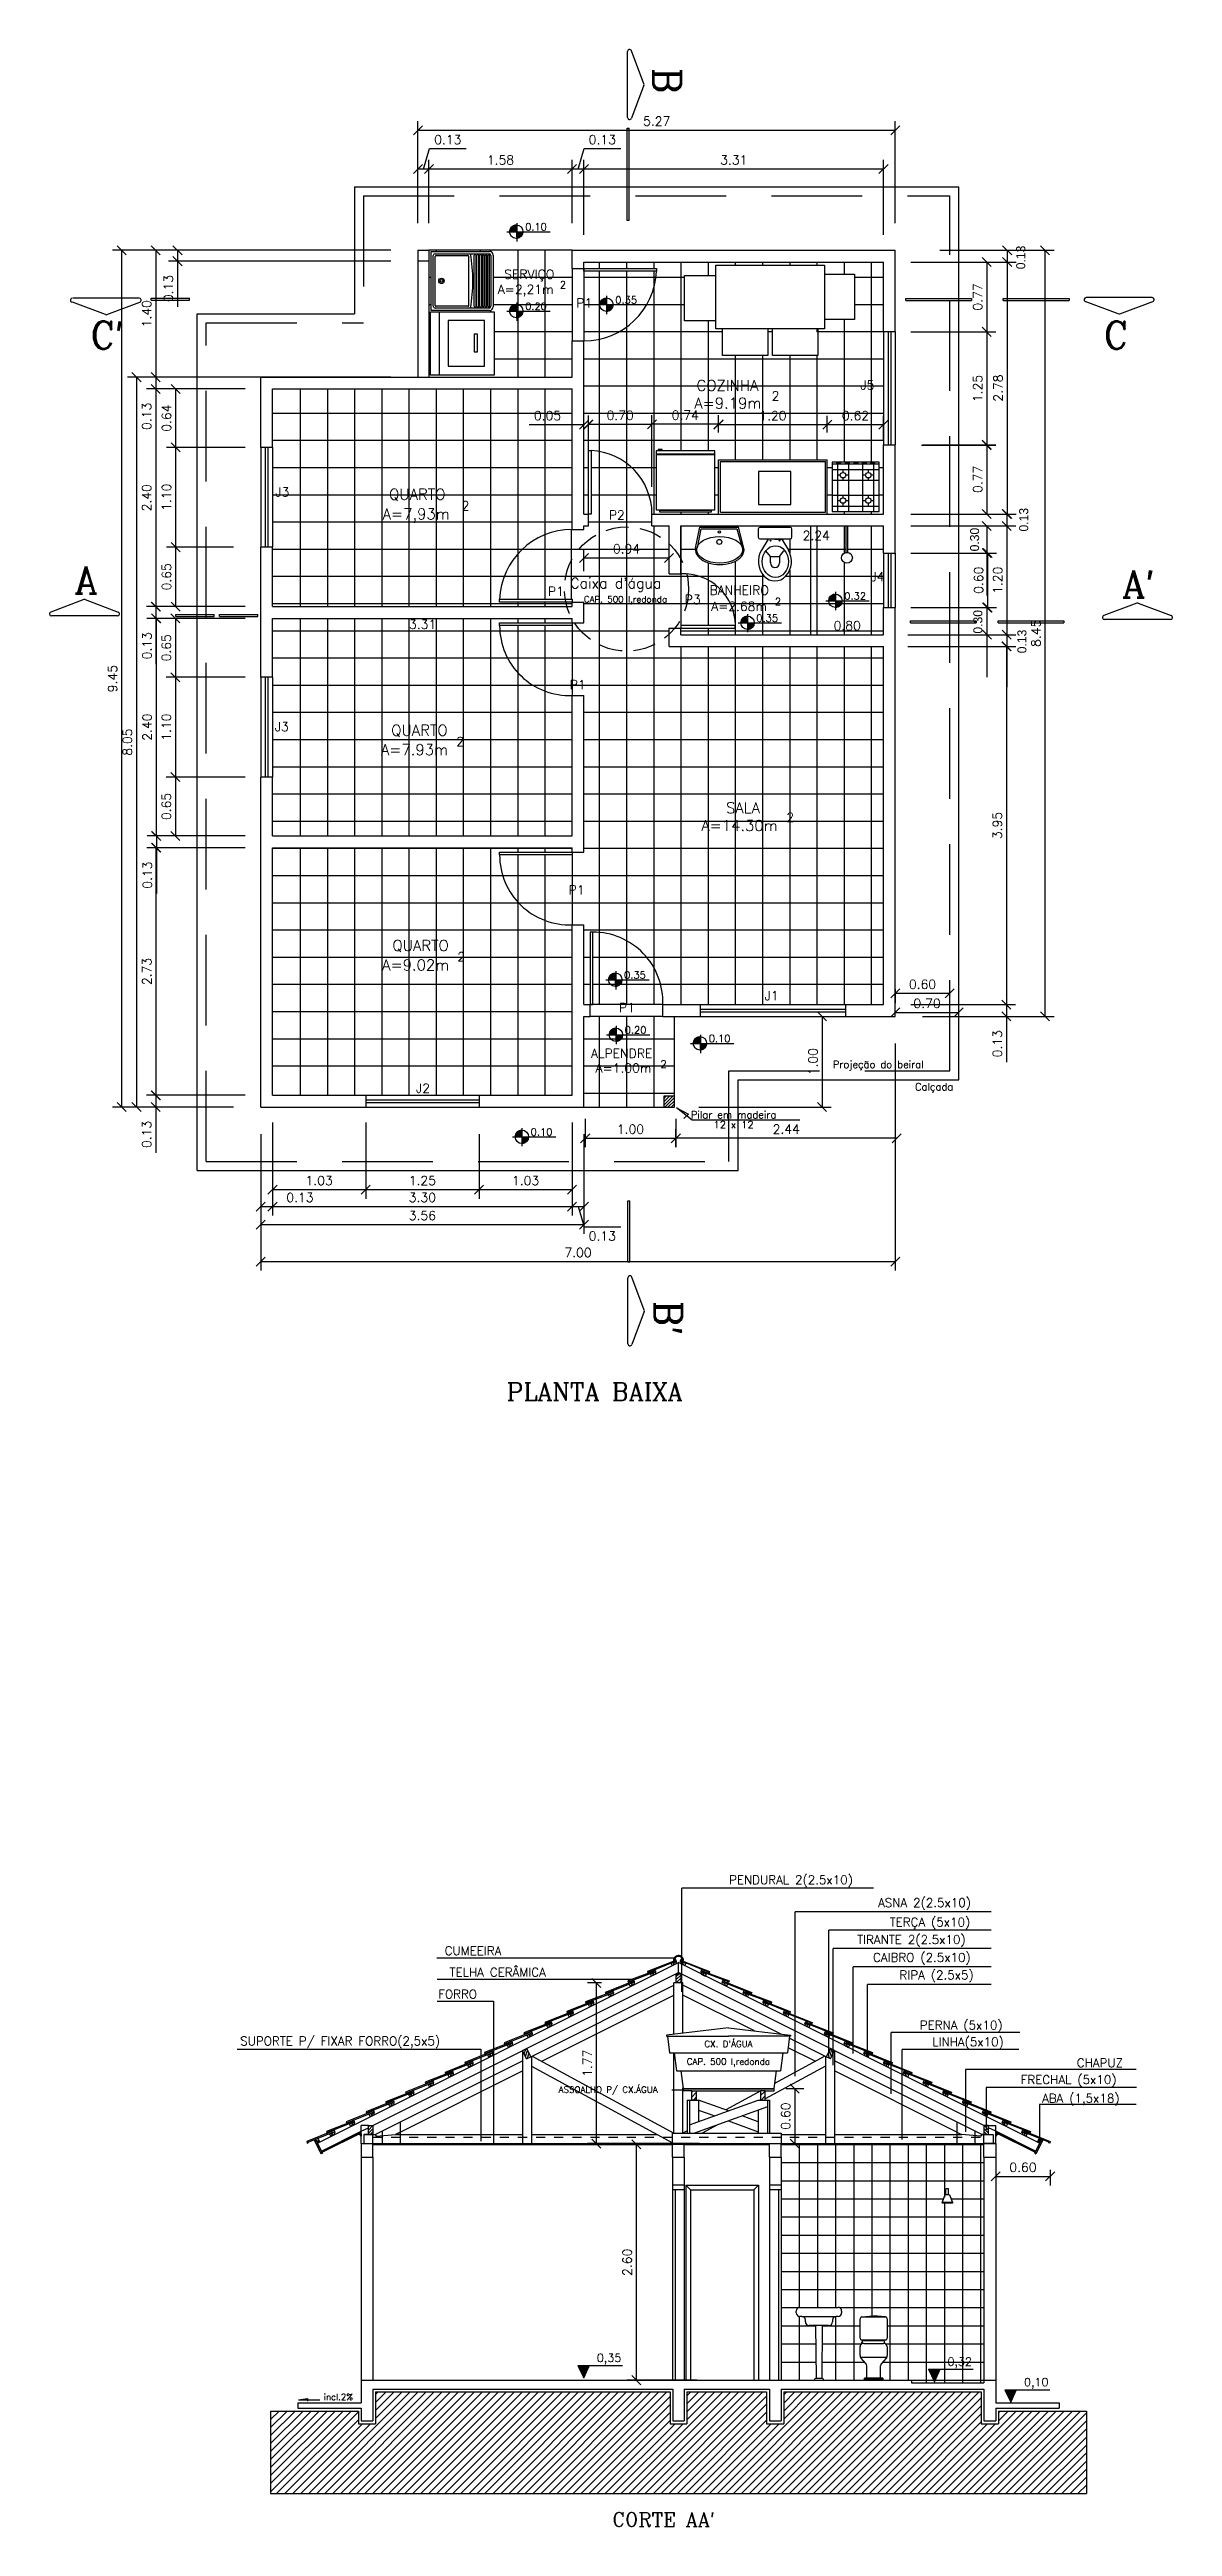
# Model space of a CAD drawing. Extents: x -36 to 60, y 199 to 483.
# Drawn here: x -36.11 to -23.72, y 205.83 to 233.15 of the extents above; entities that cross this region are included whole.
import ezdxf
from ezdxf.enums import TextEntityAlignment as Align

# ---------------------------------------------------------------- set-up
doc = ezdxf.new("R2010")
doc.units = 0
doc.header["$LTSCALE"] = 20
doc.linetypes.add('ACAD_ISO04W100', pattern=[30.5, 24, -3, 0.5, -3])
doc.linetypes.add('DASHED2', pattern=[0.375, 0.25, -0.125])
doc.layers.get('0').update_dxf_attribs({"linetype": 'CONTINUOUS'})
doc.layers.get('DEFPOINTS').update_dxf_attribs({"linetype": 'CONTINUOUS'})
for name, color, linetype in [('APARELHOS', 244, 'CONTINUOUS'), ('AZULEJO', 30, 'CONTINUOUS'), ('CONCRETO', 5, 'CONTINUOUS'), ('CORTETERRA', 244, 'CONTINUOUS'), ('COTAS', 30, 'CONTINUOUS'), ('EQUIPAMENTOS', 244, 'CONTINUOUS'), ('JANELA', 5, 'CONTINUOUS'), ('LAVATÓRIO', 5, 'CONTINUOUS'), ('MADEIRAME', 244, 'CONTINUOUS'), ('PAREDE', 7, 'CONTINUOUS'), ('PAREDECORTE', 3, 'CONTINUOUS'), ('PISO', 244, 'CONTINUOUS'), ('PORTA', 1, 'CONTINUOUS'), ('PORTA2', 30, 'CONTINUOUS'), ('TANQUE', 30, 'CONTINUOUS'), ('TEXTO', 1, 'CONTINUOUS'), ('VASO', 5, 'CONTINUOUS'), ('VISTAL', 30, 'CONTINUOUS'), ('VISTAP', 244, 'CONTINUOUS')]:
    doc.layers.add(name, color=color, linetype=linetype)
doc.styles.add('ROMANC', font='romanc')
doc.dimstyles.get("Standard").update_dxf_attribs({"dimscale": 0, "dimtxt": 0.1, "dimasz": 0.05, "dimexe": 0.1, "dimexo": 0.062, "dimgap": 0.05, "dimtad": 1, "dimtoh": 1, "dimzin": 0, "dimtxsty": 'ROMANC', "dimblk1": 'DOT', "dimblk2": 'DOT', "dimsah": 1, "dimcen": 0.09, "dimclrd": 202, "dimclre": 202, "dimclrt": 244, "dimazin": 3, "dimtfac": 1, "dimtofl": 0, "dimtmove": 0, "dimatfit": 3, "dimtolj": 1, "dimtzin": 0})

msp = doc.modelspace()

# ---------------------------------------------------------------- texts
at = {"color": 244, "linetype": 'BYBLOCK', "char_height": 0.1, "attachment_point": 5, "rotation": 90}
for s, insert in [('\\A1;0.13', (-25.398, 230.856)), ('\\A1;0.30', (-25.907, 227.744)), ('\\A1;0.13', (-25.365, 227.963)), ('\\A1;0.30', (-25.871, 226.837)), ('\\A1;0.13', (-25.385, 226.62))]:
    msp.add_mtext(s, dxfattribs=dict(at, insert=insert))
at = {"layer": 'COTAS', "color": 244, "linetype": 'CONTINUOUS', "style": 'ROMANC'}
msp.add_text('LINHA(5x10)', height=0.096, dxfattribs=at).set_placement((-26.375, 211.125))
at = {"layer": 'TEXTO', "color": 3, "linetype": 'CONTINUOUS', "ltscale": 0.3, "style": 'ROMANC'}
for s, p in [('B', (-29.448, 232.946)), ("B'", (-29.436, 219.349))]:
    msp.add_text(s, height=0.3, rotation=270, dxfattribs=at).set_placement(p)
at = {"layer": 'TEXTO', "color": 244, "ltscale": 0.3, "style": 'ROMANC'}
for s, p in [('0.10', (-30.865, 231.153)), ('0.20', (-30.865, 230.277)), ('0.35', (-29.871, 230.347)), ('0.32', (-27.345, 227.082)), ('0.35', (-28.315, 226.838)), ('0.35', (-29.774, 222.901)), ('0.20', (-29.767, 222.295)), ('0.10', (-28.84, 222.2)), ('Projeção do beiral', (-27.471, 221.915)), ('Calçada', (-26.564, 221.668)), ('Pilar em madeira', (-29.037, 221.36)), ('12 x 12', (-28.787, 221.25)), ('0.10', (-30.804, 221.169))]:
    msp.add_text(s, height=0.08, rotation=360, dxfattribs=at).set_placement(p)
at = {"layer": 'TEXTO', "color": 1, "style": 'ROMANC'}
for s, height, p in [('SERVIÇO', 0.1, (-31.096, 230.621)), ('2', 0.08, (-30.483, 230.515)), ('A=2,21m', 0.1, (-31.167, 230.454)), ('COZINHA', 0.12, (-28.975, 229.384)), ('A=9.19m', 0.12, (-29, 229.189)), ('2', 0.1, (-28.146, 229.279)), ('QUARTO', 0.12, (-32.366, 228.184)), ('2', 0.1, (-31.566, 228.066)), ('A=7,93m', 0.12, (-32.437, 227.967)), ('BANHEIRO', 0.1, (-28.832, 227.136)), ('A=2.68m', 0.1, (-28.813, 226.957)), ('2', 0.08, (-28.111, 227.02)), ('QUARTO', 0.12, (-32.342, 225.581)), ('A=7.93m', 0.12, (-32.456, 225.366)), ('2', 0.1, (-31.625, 225.466)), ('A=14.30m', 0.12, (-28.923, 224.53)), ('SALA', 0.12, (-28.649, 224.725)), ('2', 0.1, (-27.983, 224.63)), ('QUARTO', 0.12, (-32.329, 223.207)), ('A=9.02m', 0.12, (-32.443, 222.992)), ('2', 0.1, (-31.613, 223.092)), ('ALPENDRE', 0.1, (-30.139, 222.027)), ('A=1.00m', 0.1, (-30.088, 221.864)), ('2', 0.08, (-29.373, 221.917))]:
    msp.add_text(s, height=height, dxfattribs=at).set_placement(p)
at = {"layer": 'TEXTO', "color": 1, "ltscale": 0.3, "style": 'ROMANC'}
for s, p in [('P1', (-30.3, 230.304)), ('J5', (-27.167, 229.4)), ('J3', (-33.621, 228.219)), ('P2', (-29.942, 227.964)), ('J4', (-27.056, 227.284)), ('P1', (-30.614, 227.122)), ('P3', (-29.105, 227.033)), ('P1', (-30.373, 226.094)), ('J3', (-33.626, 225.63)), ('P1', (-30.385, 223.829)), ('J1', (-28.224, 222.663)), ('P1', (-29.83, 222.532)), ('J2', (-32.069, 221.642))]:
    msp.add_text(s, height=0.1, rotation=360, dxfattribs=at).set_placement(p)
at = {"layer": 'TEXTO', "color": 3, "linetype": 'CONTINUOUS', "ltscale": 0.3, "style": 'ROMANC'}
for s, p in [("C'", (-35.661, 229.848)), ('C', (-24.484, 229.849)), ("A'", (-24.282, 227.104))]:
    msp.add_text(s, height=0.3, dxfattribs=at).set_placement(p)
at = {"layer": 'TEXTO', "color": 3, "linetype": 'CONTINUOUS', "ltscale": 0.3, "style": 'ROMANC', "text_generation_flag": 2}
msp.add_text('A', height=0.3, dxfattribs=at).set_placement((-35.581, 227.147))
at = {"layer": 'TEXTO', "color": 244, "ltscale": 0.3, "style": 'ROMANC'}
msp.add_text("Caixa d'água", height=0.11434, dxfattribs=at).set_placement((-30.367, 227.206))
at = {"layer": 'TEXTO', "color": 244, "linetype": 'CONTINUOUS', "style": 'ROMANC'}
for s, height, p in [('CAP. 500 l,redonda', 0.07, (-29.758, 227.075)), ('CUMEEIRA', 0.096, (-31.44, 212.179)), ('TELHA CERÂMICA', 0.096, (-31.168, 211.955)), ('ASSOALHO P/ CX.ÁGUA', 0.07, (-29.949, 210.647)), ('0,35', 0.09, (-29.939, 207.675)), ('0,32', 0.09, (-26.072, 207.633)), ('0,10', 0.09, (-25.228, 207.407)), ('incl.2%', 0.07, (-32.926, 207.259))]:
    msp.add_text(s, height=height, dxfattribs=at).set_placement(p, align=Align.MIDDLE)
at = {"layer": 'TEXTO', "color": 5, "ltscale": 0.3, "style": 'ROMANC'}
msp.add_text('PLANTA BAIXA ', height=0.196, dxfattribs=at).set_placement((-31.068, 218.247))
at = {"layer": 'TEXTO', "color": 244, "linetype": 'CONTINUOUS', "style": 'ROMANC'}
for s, p in [('PENDURAL 2(2.5x10)', (-28.616, 212.913)), ('ASNA 2(2.5x10)', (-26.972, 212.661)), ('TERÇA (5x10)', (-26.844, 212.447)), ('TIRANTE 2(2.5x10)', (-27.203, 212.254)), ('CAIBRO (2.5x10)', (-27.028, 212.057)), ('FORRO', (-31.824, 211.652)), ('RIPA (2.5x5)', (-26.736, 211.863)), ('SUPORTE P/ FIXAR FORRO(2,5x5)', (-34.008, 211.135)), ('PERNA (5x10)', (-26.512, 211.31)), ('CHAPUZ', (-24.78, 210.894)), ('FRECHAL (5x10)', (-25.399, 210.709)), ('ABA (1,5x18)', (-25.164, 210.503))]:
    msp.add_text(s, height=0.096, dxfattribs=at).set_placement(p)
at = {"layer": 'TEXTO', "color": 1, "linetype": 'CONTINUOUS', "style": 'ROMANC'}
for s, p in [("CX. D'ÁGUA", (-28.622, 211.163)), ('CAP. 500 l,redonda', (-28.623, 210.946))]:
    msp.add_text(s, height=0.07, dxfattribs=at).set_placement(p, align=Align.MIDDLE)
at = {"layer": 'TEXTO', "color": 1, "ltscale": 0.3, "style": 'ROMANC'}
msp.add_text("CORTE AA'", height=0.156, dxfattribs=at).set_placement((-29.904, 205.828))

# ---------------------------------------------------------------- blocks, each defined once
blk = doc.blocks.new('*X3')
at = {"color": 0, "linetype": 'CONTINUOUS', "ltscale": 0.05}
for p, q in [((-55.447, 9.883), (-55.373, 9.957)), ((-55.447, 9.887), (-55.377, 9.956)), ((-55.446, 9.89), (-55.381, 9.956)), ((-55.446, 9.894), (-55.385, 9.956)), ((-55.445, 9.899), (-55.389, 9.955)), ((-55.444, 9.882), (-55.372, 9.954)), ((-55.444, 9.904), (-55.394, 9.953)), ((-55.442, 9.909), (-55.399, 9.952)), ((-55.44, 9.882), (-55.372, 9.951)), ((-55.439, 9.915), (-55.405, 9.949)), ((-55.437, 9.882), (-55.372, 9.947)), ((-55.434, 9.924), (-55.414, 9.944)), ((-55.433, 9.882), (-55.372, 9.943)), ((-55.43, 9.882), (-55.372, 9.94)), ((-55.426, 9.882), (-55.372, 9.936)), ((-55.423, 9.882), (-55.372, 9.933)), ((-55.419, 9.882), (-55.372, 9.929)), ((-55.416, 9.882), (-55.372, 9.926)), ((-55.412, 9.882), (-55.372, 9.922)), ((-55.409, 9.882), (-55.372, 9.919)), ((-55.405, 9.882), (-55.372, 9.915)), ((-55.402, 9.882), (-55.372, 9.912)), ((-55.398, 9.882), (-55.372, 9.908)), ((-55.394, 9.882), (-55.372, 9.905)), ((-55.391, 9.882), (-55.372, 9.901)), ((-55.387, 9.882), (-55.372, 9.897)), ((-55.384, 9.882), (-55.372, 9.894)), ((-55.38, 9.882), (-55.372, 9.89)), ((-55.377, 9.882), (-55.372, 9.887)), ((-55.373, 9.882), (-55.372, 9.883)), ((-55.372, 9.88), (-55.37, 9.882)), ((-55.372, 9.876), (-55.366, 9.882)), ((-55.372, 9.873), (-55.363, 9.882)), ((-55.372, 9.869), (-55.359, 9.882)), ((-55.372, 9.866), (-55.356, 9.882)), ((-55.372, 9.862), (-55.352, 9.882)), ((-55.372, 9.859), (-55.348, 9.882)), ((-55.372, 9.855), (-55.345, 9.882)), ((-55.372, 9.852), (-55.341, 9.882)), ((-55.372, 9.848), (-55.338, 9.882)), ((-55.372, 9.844), (-55.334, 9.882)), ((-55.372, 9.841), (-55.331, 9.882)), ((-55.372, 9.837), (-55.327, 9.882)), ((-55.372, 9.834), (-55.324, 9.882)), ((-55.372, 9.83), (-55.32, 9.882)), ((-55.372, 9.827), (-55.317, 9.882)), ((-55.372, 9.823), (-55.313, 9.882)), ((-55.372, 9.82), (-55.31, 9.882)), ((-55.372, 9.816), (-55.306, 9.882)), ((-55.372, 9.813), (-55.303, 9.882)), ((-55.372, 9.809), (-55.299, 9.882)), ((-55.369, 9.809), (-55.299, 9.879)), ((-55.365, 9.809), (-55.299, 9.875)), ((-55.361, 9.809), (-55.3, 9.871)), ((-55.357, 9.81), (-55.3, 9.867)), ((-55.352, 9.811), (-55.302, 9.862)), ((-55.347, 9.813), (-55.303, 9.856)), ((-55.34, 9.816), (-55.306, 9.85)), ((-55.332, 9.82), (-55.311, 9.842))]:
    blk.add_line(p, q, dxfattribs=at)
blk = doc.blocks.new('_OBLIQUE')
at = {"color": 0, "linetype": 'BYBLOCK'}
blk.add_line((-0.5, -0.5), (0.5, 0.5), dxfattribs=at)
blk = doc.blocks.new('*D4')
at = {"color": 30, "linetype": 'BYBLOCK'}
for p, q in [((-30.203, 221.355), (-30.203, 221.041)), ((-29.203, 221.355), (-29.203, 221.041)), ((-30.203, 221.141), (-29.203, 221.141))]:
    blk.add_line(p, q, dxfattribs=at)
at = {"layer": 'DEFPOINTS', "color": 0, "linetype": 'BYBLOCK'}
for p in [(-30.203, 222.255), (-29.203, 222.255), (-29.203, 221.141)]:
    blk.add_point(p, dxfattribs=at)
at = {"color": 30, "linetype": 'BYBLOCK', "xscale": 0.1, "yscale": 0.1, "zscale": 0.1, "rotation": 180}
blk.add_blockref('_OBLIQUE', (-30.203, 221.141), dxfattribs=at)
at = {"color": 30, "linetype": 'BYBLOCK', "xscale": 0.1, "yscale": 0.1, "zscale": 0.1}
blk.add_blockref('_OBLIQUE', (-29.203, 221.141), dxfattribs=at)
at = {"color": 244, "linetype": 'BYBLOCK', "insert": (-29.703, 221.241), "char_height": 0.1, "attachment_point": 5, "style": 'ROMANC'}
blk.add_mtext('\\A1;1.00', dxfattribs=at)
blk = doc.blocks.new('*D5')
at = {"color": 30, "linetype": 'BYBLOCK'}
for p, q in [((-29.203, 221.041), (-29.203, 221.241)), ((-26.768, 221.141), (-29.203, 221.141))]:
    blk.add_line(p, q, dxfattribs=at)
at = {"layer": 'DEFPOINTS', "color": 0, "linetype": 'BYBLOCK'}
for p in [(-29.203, 221.141), (-26.768, 221.141), (-29.203, 220.141)]:
    blk.add_point(p, dxfattribs=at)
at = {"color": 30, "linetype": 'BYBLOCK', "xscale": 0.1, "yscale": 0.1, "zscale": 0.1, "rotation": 180}
blk.add_blockref('_OBLIQUE', (-29.203, 221.141), dxfattribs=at)
at = {"color": 30, "linetype": 'BYBLOCK', "xscale": 0.1, "yscale": 0.1, "zscale": 0.1}
blk.add_blockref('_OBLIQUE', (-26.768, 221.141), dxfattribs=at)
at = {"color": 244, "linetype": 'BYBLOCK', "insert": (-27.985, 221.241), "char_height": 0.1, "attachment_point": 5, "style": 'ROMANC'}
blk.add_mtext('\\A1;2.44', dxfattribs=at)
blk = doc.blocks.new('*X14')
at = {"color": 0, "linetype": 'CONTINUOUS'}
for p, q in [((3.213, 223.088), (3.313, 223.188)), ((3.213, 223.123), (3.277, 223.188)), ((3.213, 223.159), (3.242, 223.188)), ((3.228, 223.068), (3.333, 223.173)), ((3.263, 223.068), (3.333, 223.137)), ((3.299, 223.068), (3.333, 223.102))]:
    blk.add_line(p, q, dxfattribs=at)
blk = doc.blocks.new('*D15')
at = {"color": 30, "linetype": 'BYBLOCK'}
for p, q in [((-30.217, 227.395), (-30.217, 227.642)), ((-29.277, 227.465), (-29.277, 227.642)), ((-30.217, 227.542), (-29.277, 227.542))]:
    blk.add_line(p, q, dxfattribs=at)
at = {"layer": 'DEFPOINTS', "color": 0, "linetype": 'BYBLOCK'}
for p in [(-29.277, 227.542), (-30.217, 226.495), (-29.277, 226.565)]:
    blk.add_point(p, dxfattribs=at)
at = {"color": 30, "linetype": 'BYBLOCK', "xscale": 0.1, "yscale": 0.1, "zscale": 0.1, "rotation": 180}
blk.add_blockref('_OBLIQUE', (-30.217, 227.542), dxfattribs=at)
at = {"color": 30, "linetype": 'BYBLOCK', "xscale": 0.1, "yscale": 0.1, "zscale": 0.1}
blk.add_blockref('_OBLIQUE', (-29.277, 227.542), dxfattribs=at)
at = {"color": 244, "linetype": 'BYBLOCK', "insert": (-29.747, 227.642), "char_height": 0.1, "attachment_point": 5, "style": 'ROMANC'}
blk.add_mtext('\\A1;0.94', dxfattribs=at)
blk = doc.blocks.new('*D16')
at = {"layer": 'DEFPOINTS', "color": 0, "linetype": 'BYBLOCK'}
for p in [(-28.771, 227.689), (-26.536, 227.689), (-26.536, 227.689)]:
    blk.add_point(p, dxfattribs=at)
at = {"color": 244, "linetype": 'BYBLOCK', "insert": (-27.654, 227.789), "char_height": 0.1, "attachment_point": 5, "style": 'ROMANC'}
blk.add_mtext('\\A1;2.24', dxfattribs=at)
blk = doc.blocks.new('*D17')
at = {"layer": 'DEFPOINTS', "color": 0, "linetype": 'BYBLOCK'}
for p in [(-27.712, 226.695), (-26.912, 226.695), (-26.912, 226.695)]:
    blk.add_point(p, dxfattribs=at)
at = {"color": 244, "linetype": 'BYBLOCK', "insert": (-27.312, 226.795), "char_height": 0.1, "attachment_point": 5, "style": 'ROMANC'}
blk.add_mtext('\\A1;0.80', dxfattribs=at)
blk = doc.blocks.new('*X10')
at = {"color": 0, "linetype": 'DASHED2'}
for p, q in [((144.794, 79.14), (144.798, 79.143)), ((144.808, 79.118), (144.833, 79.143)), ((144.844, 79.118), (144.844, 79.119))]:
    blk.add_line(p, q, dxfattribs=at)
blk = doc.blocks.new('*X12')
at = {"color": 0, "linetype": 'DASHED2'}
for p, q in [((142.787, 77.521), (142.802, 77.536)), ((142.787, 77.486), (142.802, 77.501)), ((142.787, 77.451), (142.802, 77.466)), ((142.787, 77.415), (142.802, 77.43)), ((142.787, 77.38), (142.802, 77.395))]:
    blk.add_line(p, q, dxfattribs=at)
blk = doc.blocks.new('*X13')
at = {"color": 0, "linetype": 'DASHED2'}
for p, q in [((142.805, 77.539), (142.814, 77.548)), ((142.805, 77.504), (142.83, 77.529))]:
    blk.add_line(p, q, dxfattribs=at)
blk = doc.blocks.new('*X6')
at = {"color": 0, "linetype": 'DASHED2'}
for p, q in [((144.157, 77.689), (144.207, 77.739)), ((144.157, 77.725), (144.172, 77.739)), ((144.157, 77.654), (144.207, 77.704)), ((144.178, 77.639), (144.207, 77.668))]:
    blk.add_line(p, q, dxfattribs=at)
blk = doc.blocks.new('*X9')
at = {"color": 0, "linetype": 'DASHED2'}
for p, q in [((147.052, 79.135), (147.08, 79.162)), ((147.052, 79.099), (147.102, 79.149)), ((147.052, 79.064), (147.102, 79.114)), ((147.086, 79.062), (147.102, 79.079))]:
    blk.add_line(p, q, dxfattribs=at)
blk = doc.blocks.new('*X11')
at = {"color": 0, "linetype": 'DASHED2'}
for p, q in [((146.435, 78.977), (146.474, 79.016)), ((146.435, 79.013), (146.439, 79.016)), ((146.435, 78.942), (146.485, 78.992)), ((146.445, 78.916), (146.485, 78.957)), ((146.48, 78.916), (146.485, 78.921))]:
    blk.add_line(p, q, dxfattribs=at)
blk = doc.blocks.new('*D18')
at = {"color": 30, "linetype": 'BYBLOCK'}
for p, q in [((-28.941, 210.042), (-29.74, 210.042)), ((-29.64, 210.042), (-29.64, 207.442)), ((-28.971, 207.442), (-29.74, 207.442))]:
    blk.add_line(p, q, dxfattribs=at)
at = {"layer": 'DEFPOINTS', "color": 0, "linetype": 'BYBLOCK'}
for p in [(-28.041, 210.042), (-29.64, 207.442), (-28.071, 207.442)]:
    blk.add_point(p, dxfattribs=at)
at = {"color": 30, "linetype": 'BYBLOCK', "xscale": 0.1, "yscale": 0.1, "zscale": 0.1}
for p, rotation in [((-29.64, 210.042), 90), ((-29.64, 207.442), 270)]:
    blk.add_blockref('_OBLIQUE', p, dxfattribs=dict(at, rotation=rotation))
at = {"color": 244, "linetype": 'BYBLOCK', "insert": (-29.74, 208.742), "char_height": 0.1, "attachment_point": 5, "rotation": 90, "style": 'ROMANC'}
blk.add_mtext('\\A1;2.60', dxfattribs=at)
blk = doc.blocks.new('*D19')
at = {"color": 30, "linetype": 'BYBLOCK'}
for p, q in [((-30.024, 211.824), (-30.179, 211.824)), ((-30.079, 210.052), (-30.079, 211.824)), ((-28.941, 210.052), (-30.179, 210.052))]:
    blk.add_line(p, q, dxfattribs=at)
at = {"layer": 'DEFPOINTS', "color": 0, "linetype": 'BYBLOCK'}
for p in [(-30.079, 211.824), (-29.124, 211.824), (-28.041, 210.052)]:
    blk.add_point(p, dxfattribs=at)
at = {"color": 30, "linetype": 'BYBLOCK', "xscale": 0.1, "yscale": 0.1, "zscale": 0.1}
for p, rotation in [((-30.079, 211.824), 90), ((-30.079, 210.052), 270)]:
    blk.add_blockref('_OBLIQUE', p, dxfattribs=dict(at, rotation=rotation))
at = {"color": 244, "linetype": 'BYBLOCK', "insert": (-30.179, 210.938), "char_height": 0.1, "attachment_point": 5, "rotation": 90, "style": 'ROMANC'}
blk.add_mtext('\\A1;1.77', dxfattribs=at)
blk = doc.blocks.new('*D20')
at = {"color": 30, "linetype": 'BYBLOCK'}
for p, q in [((-27.991, 210.658), (-27.792, 210.658)), ((-27.892, 210.658), (-27.892, 210.052)), ((-27.91, 210.052), (-27.792, 210.052))]:
    blk.add_line(p, q, dxfattribs=at)
at = {"layer": 'DEFPOINTS', "color": 0, "linetype": 'BYBLOCK'}
for p in [(-28.891, 210.658), (-28.81, 210.052), (-27.892, 210.052)]:
    blk.add_point(p, dxfattribs=at)
at = {"color": 30, "linetype": 'BYBLOCK', "xscale": 0.1, "yscale": 0.1, "zscale": 0.1}
for p, rotation in [((-27.892, 210.658), 90), ((-27.892, 210.052), 270)]:
    blk.add_blockref('_OBLIQUE', p, dxfattribs=dict(at, rotation=rotation))
at = {"color": 244, "linetype": 'BYBLOCK', "insert": (-27.992, 210.355), "char_height": 0.1, "attachment_point": 5, "rotation": 90, "style": 'ROMANC'}
blk.add_mtext('\\A1;{0.60}', dxfattribs=at)
blk = doc.blocks.new('*D21')
at = {"color": 30, "linetype": 'BYBLOCK'}
for p, q in [((-25.674, 209.69), (-25.074, 209.69)), ((-25.674, 209.59), (-25.674, 209.59)), ((-25.074, 209.763), (-25.074, 209.59))]:
    blk.add_line(p, q, dxfattribs=at)
at = {"layer": 'DEFPOINTS', "color": 0, "linetype": 'BYBLOCK'}
for p in [(-25.074, 210.663), (-25.674, 210.49), (-25.074, 209.69)]:
    blk.add_point(p, dxfattribs=at)
at = {"color": 30, "linetype": 'BYBLOCK', "xscale": 0.1, "yscale": 0.1, "zscale": 0.1, "rotation": 180}
blk.add_blockref('_OBLIQUE', (-25.674, 209.69), dxfattribs=at)
at = {"color": 30, "linetype": 'BYBLOCK', "xscale": 0.1, "yscale": 0.1, "zscale": 0.1}
blk.add_blockref('_OBLIQUE', (-25.074, 209.69), dxfattribs=at)
at = {"color": 244, "linetype": 'BYBLOCK', "insert": (-25.374, 209.79), "char_height": 0.1, "attachment_point": 5, "style": 'ROMANC'}
blk.add_mtext('\\A1;0.60', dxfattribs=at)
blk = doc.blocks.new('*X22')
at = {"color": 0, "linetype": 'CONTINUOUS'}
for p, q in [((15.572, 230.674), (15.587, 230.689)), ((15.572, 230.621), (15.622, 230.671)), ((15.593, 230.589), (15.622, 230.618)), ((16.331, 230.638), (16.381, 230.688)), ((16.336, 230.589), (16.381, 230.635))]:
    blk.add_line(p, q, dxfattribs=at)
blk = doc.blocks.new('*X23')
at = {"color": 0}
for p, q in [((191.835, 96.809), (191.837, 96.811)), ((191.835, 96.81), (191.836, 96.811)), ((191.836, 96.806), (191.841, 96.811)), ((191.836, 96.808), (191.839, 96.811)), ((191.837, 96.804), (191.845, 96.811)), ((191.837, 96.805), (191.843, 96.811)), ((191.838, 96.803), (191.846, 96.811)), ((191.839, 96.8), (191.85, 96.811)), ((191.839, 96.802), (191.848, 96.811)), ((191.84, 96.798), (191.853, 96.811)), ((191.84, 96.799), (191.852, 96.811)), ((191.841, 96.796), (191.857, 96.811)), ((191.841, 96.797), (191.855, 96.811)), ((191.842, 96.794), (191.859, 96.811)), ((191.843, 96.792), (191.862, 96.811)), ((191.843, 96.793), (191.86, 96.811)), ((191.844, 96.79), (191.866, 96.811)), ((191.844, 96.791), (191.864, 96.811)), ((191.845, 96.787), (191.869, 96.811)), ((191.845, 96.788), (191.868, 96.811)), ((191.846, 96.785), (191.873, 96.811)), ((191.846, 96.786), (191.871, 96.811)), ((191.847, 96.784), (191.875, 96.811)), ((191.848, 96.781), (191.878, 96.811)), ((191.848, 96.782), (191.876, 96.811)), ((191.849, 96.779), (191.882, 96.811)), ((191.849, 96.78), (191.88, 96.811)), ((191.85, 96.776), (191.885, 96.811)), ((191.85, 96.778), (191.883, 96.811)), ((191.851, 96.775), (191.887, 96.811)), ((191.852, 96.773), (191.891, 96.811)), ((191.852, 96.774), (191.889, 96.811)), ((191.853, 96.77), (191.894, 96.811)), ((191.853, 96.772), (191.892, 96.811)), ((191.854, 96.768), (191.898, 96.811)), ((191.854, 96.769), (191.896, 96.811)), ((191.855, 96.767), (191.897, 96.809)), ((191.856, 96.766), (191.896, 96.806)), ((191.856, 96.764), (191.894, 96.802)), ((191.857, 96.763), (191.893, 96.799)), ((191.857, 96.762), (191.891, 96.796)), ((191.858, 96.761), (191.89, 96.793)), ((191.858, 96.76), (191.888, 96.79)), ((191.859, 96.758), (191.887, 96.786)), ((191.86, 96.757), (191.885, 96.783)), ((191.86, 96.756), (191.884, 96.78)), ((191.861, 96.755), (191.882, 96.777)), ((191.861, 96.754), (191.881, 96.773)), ((191.862, 96.752), (191.879, 96.77)), ((191.862, 96.751), (191.878, 96.767)), ((191.863, 96.75), (191.876, 96.764)), ((191.863, 96.749), (191.875, 96.76)), ((191.864, 96.748), (191.874, 96.757)), ((191.865, 96.746), (191.872, 96.754)), ((191.865, 96.745), (191.871, 96.751)), ((191.866, 96.744), (191.869, 96.747)), ((191.866, 96.743), (191.868, 96.744))]:
    blk.add_line(p, q, dxfattribs=at)
blk = doc.blocks.new('*D30')
at = {"color": 30, "linetype": 'BYBLOCK'}
for p, q in [((-27.532, 228.925), (-27.532, 229.11)), ((-26.912, 229.01), (-27.532, 229.01)), ((-26.912, 228.835), (-26.912, 229.11))]:
    blk.add_line(p, q, dxfattribs=at)
at = {"layer": 'DEFPOINTS', "color": 0, "linetype": 'BYBLOCK'}
for p in [(-27.532, 229.01), (-27.532, 228.625), (-26.912, 228.535)]:
    blk.add_point(p, dxfattribs=at)
at = {"color": 30, "linetype": 'BYBLOCK', "xscale": 0.1, "yscale": 0.1, "zscale": 0.1, "rotation": 180}
blk.add_blockref('_OBLIQUE', (-27.532, 229.01), dxfattribs=at)
at = {"color": 30, "linetype": 'BYBLOCK', "xscale": 0.1, "yscale": 0.1, "zscale": 0.1}
blk.add_blockref('_OBLIQUE', (-26.912, 229.01), dxfattribs=at)
at = {"color": 244, "linetype": 'BYBLOCK', "insert": (-27.222, 229.11), "char_height": 0.1, "attachment_point": 5, "style": 'ROMANC'}
blk.add_mtext('\\A1;0.62', dxfattribs=at)
blk = doc.blocks.new('*D31')
at = {"color": 30, "linetype": 'BYBLOCK'}
for p, q in [((-28.732, 228.925), (-28.732, 229.11)), ((-27.532, 229.01), (-28.732, 229.01)), ((-27.532, 228.925), (-27.532, 229.11))]:
    blk.add_line(p, q, dxfattribs=at)
at = {"layer": 'DEFPOINTS', "color": 0, "linetype": 'BYBLOCK'}
for p in [(-28.732, 229.01), (-28.732, 228.625), (-27.532, 228.625)]:
    blk.add_point(p, dxfattribs=at)
at = {"color": 30, "linetype": 'BYBLOCK', "xscale": 0.1, "yscale": 0.1, "zscale": 0.1, "rotation": 180}
blk.add_blockref('_OBLIQUE', (-28.732, 229.01), dxfattribs=at)
at = {"color": 30, "linetype": 'BYBLOCK', "xscale": 0.1, "yscale": 0.1, "zscale": 0.1}
blk.add_blockref('_OBLIQUE', (-27.532, 229.01), dxfattribs=at)
at = {"color": 244, "linetype": 'BYBLOCK', "insert": (-28.132, 229.11), "char_height": 0.1, "attachment_point": 5, "style": 'ROMANC'}
blk.add_mtext('\\A1;1.20', dxfattribs=at)
blk = doc.blocks.new('*D32')
at = {"color": 30, "linetype": 'BYBLOCK'}
for p, q in [((-29.467, 228.325), (-29.467, 229.116)), ((-28.732, 229.016), (-29.467, 229.016)), ((-28.732, 228.925), (-28.732, 229.116))]:
    blk.add_line(p, q, dxfattribs=at)
at = {"layer": 'DEFPOINTS', "color": 0, "linetype": 'BYBLOCK'}
for p in [(-29.467, 229.016), (-28.732, 228.625), (-29.467, 228.025)]:
    blk.add_point(p, dxfattribs=at)
at = {"color": 30, "linetype": 'BYBLOCK', "xscale": 0.1, "yscale": 0.1, "zscale": 0.1, "rotation": 180}
blk.add_blockref('_OBLIQUE', (-29.467, 229.016), dxfattribs=at)
at = {"color": 30, "linetype": 'BYBLOCK', "xscale": 0.1, "yscale": 0.1, "zscale": 0.1}
blk.add_blockref('_OBLIQUE', (-28.732, 229.016), dxfattribs=at)
at = {"color": 244, "linetype": 'BYBLOCK', "insert": (-29.099, 229.116), "char_height": 0.1, "attachment_point": 5, "style": 'ROMANC'}
blk.add_mtext('\\A1;0.74', dxfattribs=at)
blk = doc.blocks.new('*D33')
at = {"color": 30, "linetype": 'BYBLOCK'}
for p, q in [((-30.167, 228.325), (-30.167, 229.114)), ((-29.467, 229.014), (-30.167, 229.014)), ((-29.467, 228.325), (-29.467, 229.114))]:
    blk.add_line(p, q, dxfattribs=at)
at = {"layer": 'DEFPOINTS', "color": 0, "linetype": 'BYBLOCK'}
for p in [(-30.167, 229.014), (-30.167, 228.025), (-29.467, 228.025)]:
    blk.add_point(p, dxfattribs=at)
at = {"color": 30, "linetype": 'BYBLOCK', "xscale": 0.1, "yscale": 0.1, "zscale": 0.1, "rotation": 180}
blk.add_blockref('_OBLIQUE', (-30.167, 229.014), dxfattribs=at)
at = {"color": 30, "linetype": 'BYBLOCK', "xscale": 0.1, "yscale": 0.1, "zscale": 0.1}
blk.add_blockref('_OBLIQUE', (-29.467, 229.014), dxfattribs=at)
at = {"color": 244, "linetype": 'BYBLOCK', "insert": (-29.817, 229.114), "char_height": 0.1, "attachment_point": 5, "style": 'ROMANC'}
blk.add_mtext('\\A1;0.70', dxfattribs=at)
blk = doc.blocks.new('*D34')
at = {"color": 30, "linetype": 'BYBLOCK'}
for p, q in [((-30.217, 229.011), (-30.821, 229.011)), ((-30.217, 228.325), (-30.217, 229.111)), ((-30.167, 228.325), (-30.167, 229.111)), ((-30.167, 229.011), (-30.167, 229.011))]:
    blk.add_line(p, q, dxfattribs=at)
at = {"layer": 'DEFPOINTS', "color": 0, "linetype": 'BYBLOCK'}
for p in [(-30.217, 229.011), (-30.217, 228.025), (-30.167, 228.025)]:
    blk.add_point(p, dxfattribs=at)
at = {"color": 30, "linetype": 'BYBLOCK', "xscale": 0.1, "yscale": 0.1, "zscale": 0.1}
blk.add_blockref('_OBLIQUE', (-30.217, 229.011), dxfattribs=at)
at = {"color": 30, "linetype": 'BYBLOCK', "xscale": 0.1, "yscale": 0.1, "zscale": 0.1, "rotation": 180}
blk.add_blockref('_OBLIQUE', (-30.167, 229.011), dxfattribs=at)
at = {"color": 244, "linetype": 'BYBLOCK', "insert": (-30.619, 229.111), "char_height": 0.1, "attachment_point": 5, "style": 'ROMANC'}
blk.add_mtext('\\A1;0.05', dxfattribs=at)
blk = doc.blocks.new('*D35')
at = {"color": 30, "linetype": 'BYBLOCK'}
for p, q in [((-33.652, 221.315), (-33.652, 220.474)), ((-32.624, 221.315), (-32.624, 220.474)), ((-33.652, 220.574), (-32.624, 220.574))]:
    blk.add_line(p, q, dxfattribs=at)
at = {"layer": 'DEFPOINTS', "color": 0, "linetype": 'BYBLOCK'}
for p in [(-33.652, 221.615), (-32.624, 221.615), (-32.624, 220.574)]:
    blk.add_point(p, dxfattribs=at)
at = {"color": 30, "linetype": 'BYBLOCK', "xscale": 0.1, "yscale": 0.1, "zscale": 0.1, "rotation": 180}
blk.add_blockref('_OBLIQUE', (-33.652, 220.574), dxfattribs=at)
at = {"color": 30, "linetype": 'BYBLOCK', "xscale": 0.1, "yscale": 0.1, "zscale": 0.1}
blk.add_blockref('_OBLIQUE', (-32.624, 220.574), dxfattribs=at)
at = {"color": 244, "linetype": 'BYBLOCK', "insert": (-33.138, 220.674), "char_height": 0.1, "attachment_point": 5, "style": 'ROMANC'}
blk.add_mtext('\\A1;1.03', dxfattribs=at)
blk = doc.blocks.new('*D36')
at = {"color": 30, "linetype": 'BYBLOCK'}
for p, q in [((-31.374, 221.185), (-31.374, 220.474)), ((-32.624, 220.574), (-31.374, 220.574))]:
    blk.add_line(p, q, dxfattribs=at)
at = {"layer": 'DEFPOINTS', "color": 0, "linetype": 'BYBLOCK'}
for p in [(-32.624, 221.615), (-31.374, 221.485), (-31.374, 220.574)]:
    blk.add_point(p, dxfattribs=at)
at = {"color": 30, "linetype": 'BYBLOCK', "xscale": 0.1, "yscale": 0.1, "zscale": 0.1, "rotation": 180}
blk.add_blockref('_OBLIQUE', (-32.624, 220.574), dxfattribs=at)
at = {"color": 30, "linetype": 'BYBLOCK', "xscale": 0.1, "yscale": 0.1, "zscale": 0.1}
blk.add_blockref('_OBLIQUE', (-31.374, 220.574), dxfattribs=at)
at = {"color": 244, "linetype": 'BYBLOCK', "insert": (-31.999, 220.674), "char_height": 0.1, "attachment_point": 5, "style": 'ROMANC'}
blk.add_mtext('\\A1;1.25', dxfattribs=at)
blk = doc.blocks.new('*D37')
at = {"color": 30, "linetype": 'BYBLOCK'}
for p, q in [((-30.347, 221.315), (-30.347, 220.474)), ((-31.374, 220.574), (-30.347, 220.574))]:
    blk.add_line(p, q, dxfattribs=at)
at = {"layer": 'DEFPOINTS', "color": 0, "linetype": 'BYBLOCK'}
for p in [(-30.347, 221.615), (-31.374, 221.485), (-30.347, 220.574)]:
    blk.add_point(p, dxfattribs=at)
at = {"color": 30, "linetype": 'BYBLOCK', "xscale": 0.1, "yscale": 0.1, "zscale": 0.1, "rotation": 180}
blk.add_blockref('_OBLIQUE', (-31.374, 220.574), dxfattribs=at)
at = {"color": 30, "linetype": 'BYBLOCK', "xscale": 0.1, "yscale": 0.1, "zscale": 0.1}
blk.add_blockref('_OBLIQUE', (-30.347, 220.574), dxfattribs=at)
at = {"color": 244, "linetype": 'BYBLOCK', "insert": (-30.86, 220.674), "char_height": 0.1, "attachment_point": 5, "style": 'ROMANC'}
blk.add_mtext('\\A1;1.03', dxfattribs=at)
blk = doc.blocks.new('*D38')
at = {"color": 30, "linetype": 'BYBLOCK'}
for p, q in [((-33.652, 221.315), (-33.652, 220.287)), ((-33.782, 221.185), (-33.782, 220.287)), ((-33.782, 220.387), (-33.652, 220.387)), ((-33.652, 220.387), (-33.147, 220.387))]:
    blk.add_line(p, q, dxfattribs=at)
at = {"layer": 'DEFPOINTS', "color": 0, "linetype": 'BYBLOCK'}
for p in [(-33.652, 221.615), (-33.782, 221.485), (-33.652, 220.387)]:
    blk.add_point(p, dxfattribs=at)
at = {"color": 30, "linetype": 'BYBLOCK', "xscale": 0.1, "yscale": 0.1, "zscale": 0.1, "rotation": 180}
blk.add_blockref('_OBLIQUE', (-33.782, 220.387), dxfattribs=at)
at = {"color": 30, "linetype": 'BYBLOCK', "xscale": 0.1, "yscale": 0.1, "zscale": 0.1}
blk.add_blockref('_OBLIQUE', (-33.652, 220.387), dxfattribs=at)
at = {"color": 244, "linetype": 'BYBLOCK', "insert": (-33.349, 220.487), "char_height": 0.1, "attachment_point": 5, "style": 'ROMANC'}
blk.add_mtext('\\A1;0.13', dxfattribs=at)
blk = doc.blocks.new('*D39')
at = {"color": 30, "linetype": 'BYBLOCK'}
for p, q in [((-30.347, 221.315), (-30.347, 220.287)), ((-33.652, 220.387), (-30.347, 220.387))]:
    blk.add_line(p, q, dxfattribs=at)
at = {"layer": 'DEFPOINTS', "color": 0, "linetype": 'BYBLOCK'}
for p in [(-33.652, 221.615), (-30.347, 221.615), (-30.347, 220.387)]:
    blk.add_point(p, dxfattribs=at)
at = {"color": 30, "linetype": 'BYBLOCK', "xscale": 0.1, "yscale": 0.1, "zscale": 0.1, "rotation": 180}
blk.add_blockref('_OBLIQUE', (-33.652, 220.387), dxfattribs=at)
at = {"color": 30, "linetype": 'BYBLOCK', "xscale": 0.1, "yscale": 0.1, "zscale": 0.1}
blk.add_blockref('_OBLIQUE', (-30.347, 220.387), dxfattribs=at)
at = {"color": 244, "linetype": 'BYBLOCK', "insert": (-31.999, 220.487), "char_height": 0.1, "attachment_point": 5, "style": 'ROMANC'}
blk.add_mtext('\\A1;3.30', dxfattribs=at)
blk = doc.blocks.new('*D40')
at = {"color": 30, "linetype": 'BYBLOCK'}
for p, q in [((-30.217, 221.185), (-30.217, 220.287)), ((-30.347, 220.387), (-30.217, 220.387)), ((-30.282, 220.387), (-30.214, 220.162)), ((-30.214, 220.162), (-29.809, 220.162))]:
    blk.add_line(p, q, dxfattribs=at)
at = {"layer": 'DEFPOINTS', "color": 0, "linetype": 'BYBLOCK'}
for p in [(-30.347, 221.615), (-30.217, 221.485), (-30.217, 220.387)]:
    blk.add_point(p, dxfattribs=at)
at = {"color": 30, "linetype": 'BYBLOCK', "xscale": 0.1, "yscale": 0.1, "zscale": 0.1, "rotation": 180}
blk.add_blockref('_OBLIQUE', (-30.347, 220.387), dxfattribs=at)
at = {"color": 30, "linetype": 'BYBLOCK', "xscale": 0.1, "yscale": 0.1, "zscale": 0.1}
blk.add_blockref('_OBLIQUE', (-30.217, 220.387), dxfattribs=at)
at = {"color": 244, "linetype": 'BYBLOCK', "insert": (-30.164, 220.062), "char_height": 0.1, "attachment_point": 4, "style": 'ROMANC'}
blk.add_mtext('\\A1;0.13', dxfattribs=at)
blk = doc.blocks.new('*D41')
at = {"color": 30, "linetype": 'BYBLOCK'}
for p, q in [((-33.782, 221.185), (-33.782, 220.088)), ((-30.217, 221.185), (-30.217, 220.088)), ((-33.782, 220.188), (-30.217, 220.188))]:
    blk.add_line(p, q, dxfattribs=at)
at = {"layer": 'DEFPOINTS', "color": 0, "linetype": 'BYBLOCK'}
for p in [(-33.782, 221.485), (-30.217, 221.485), (-30.217, 220.188)]:
    blk.add_point(p, dxfattribs=at)
at = {"color": 30, "linetype": 'BYBLOCK', "xscale": 0.1, "yscale": 0.1, "zscale": 0.1, "rotation": 180}
blk.add_blockref('_OBLIQUE', (-33.782, 220.188), dxfattribs=at)
at = {"color": 30, "linetype": 'BYBLOCK', "xscale": 0.1, "yscale": 0.1, "zscale": 0.1}
blk.add_blockref('_OBLIQUE', (-30.217, 220.188), dxfattribs=at)
at = {"color": 244, "linetype": 'BYBLOCK', "insert": (-31.999, 220.288), "char_height": 0.1, "attachment_point": 5, "style": 'ROMANC'}
blk.add_mtext('\\A1;3.56', dxfattribs=at)
blk = doc.blocks.new('*D42')
at = {"color": 30, "linetype": 'BYBLOCK'}
for p, q in [((-30.217, 231.105), (-30.217, 231.931)), ((-26.912, 231.831), (-30.217, 231.831)), ((-26.912, 231.105), (-26.912, 231.931))]:
    blk.add_line(p, q, dxfattribs=at)
at = {"layer": 'DEFPOINTS', "color": 0, "linetype": 'BYBLOCK'}
for p in [(-30.217, 231.831), (-30.217, 230.805), (-26.912, 230.805)]:
    blk.add_point(p, dxfattribs=at)
at = {"color": 30, "linetype": 'BYBLOCK', "xscale": 0.1, "yscale": 0.1, "zscale": 0.1, "rotation": 180}
blk.add_blockref('_OBLIQUE', (-30.217, 231.831), dxfattribs=at)
at = {"color": 30, "linetype": 'BYBLOCK', "xscale": 0.1, "yscale": 0.1, "zscale": 0.1}
blk.add_blockref('_OBLIQUE', (-26.912, 231.831), dxfattribs=at)
at = {"color": 244, "linetype": 'BYBLOCK', "insert": (-28.564, 231.931), "char_height": 0.1, "attachment_point": 5, "style": 'ROMANC'}
blk.add_mtext('\\A1;3.31', dxfattribs=at)
blk = doc.blocks.new('*D43')
at = {"color": 30, "linetype": 'BYBLOCK'}
for p, q in [((-30.282, 231.831), (-30.214, 232.056)), ((-30.214, 232.056), (-29.809, 232.056)), ((-30.347, 231.235), (-30.347, 231.931)), ((-30.217, 231.831), (-30.347, 231.831))]:
    blk.add_line(p, q, dxfattribs=at)
at = {"layer": 'DEFPOINTS', "color": 0, "linetype": 'BYBLOCK'}
for p in [(-30.347, 231.831), (-30.347, 230.935), (-30.217, 230.805)]:
    blk.add_point(p, dxfattribs=at)
at = {"color": 30, "linetype": 'BYBLOCK', "xscale": 0.1, "yscale": 0.1, "zscale": 0.1, "rotation": 180}
blk.add_blockref('_OBLIQUE', (-30.347, 231.831), dxfattribs=at)
at = {"color": 30, "linetype": 'BYBLOCK', "xscale": 0.1, "yscale": 0.1, "zscale": 0.1}
blk.add_blockref('_OBLIQUE', (-30.217, 231.831), dxfattribs=at)
at = {"color": 244, "linetype": 'BYBLOCK', "insert": (-30.164, 232.156), "char_height": 0.1, "attachment_point": 4, "style": 'ROMANC'}
blk.add_mtext('\\A1;0.13', dxfattribs=at)
blk = doc.blocks.new('*D44')
at = {"color": 30, "linetype": 'BYBLOCK'}
for p, q in [((-31.927, 231.235), (-31.927, 231.931)), ((-30.347, 231.831), (-31.927, 231.831))]:
    blk.add_line(p, q, dxfattribs=at)
at = {"layer": 'DEFPOINTS', "color": 0, "linetype": 'BYBLOCK'}
for p in [(-31.927, 231.831), (-31.927, 230.935), (-30.347, 230.935)]:
    blk.add_point(p, dxfattribs=at)
at = {"color": 30, "linetype": 'BYBLOCK', "xscale": 0.1, "yscale": 0.1, "zscale": 0.1, "rotation": 180}
blk.add_blockref('_OBLIQUE', (-31.927, 231.831), dxfattribs=at)
at = {"color": 30, "linetype": 'BYBLOCK', "xscale": 0.1, "yscale": 0.1, "zscale": 0.1}
blk.add_blockref('_OBLIQUE', (-30.347, 231.831), dxfattribs=at)
at = {"color": 244, "linetype": 'BYBLOCK', "insert": (-31.137, 231.931), "char_height": 0.1, "attachment_point": 5, "style": 'ROMANC'}
blk.add_mtext('\\A1;1.58', dxfattribs=at)
blk = doc.blocks.new('*D45')
at = {"color": 30, "linetype": 'BYBLOCK'}
for p, q in [((-31.987, 231.831), (-31.919, 232.056)), ((-31.919, 232.056), (-31.514, 232.056)), ((-32.047, 231.235), (-32.047, 231.931)), ((-31.927, 231.831), (-32.047, 231.831))]:
    blk.add_line(p, q, dxfattribs=at)
at = {"layer": 'DEFPOINTS', "color": 0, "linetype": 'BYBLOCK'}
for p in [(-32.047, 231.831), (-32.047, 230.935), (-31.927, 230.935)]:
    blk.add_point(p, dxfattribs=at)
at = {"color": 30, "linetype": 'BYBLOCK', "xscale": 0.1, "yscale": 0.1, "zscale": 0.1, "rotation": 180}
blk.add_blockref('_OBLIQUE', (-32.047, 231.831), dxfattribs=at)
at = {"color": 30, "linetype": 'BYBLOCK', "xscale": 0.1, "yscale": 0.1, "zscale": 0.1}
blk.add_blockref('_OBLIQUE', (-31.927, 231.831), dxfattribs=at)
at = {"color": 244, "linetype": 'BYBLOCK', "insert": (-31.869, 232.156), "char_height": 0.1, "attachment_point": 4, "style": 'ROMANC'}
blk.add_mtext('\\A1;{0.13}', dxfattribs=at)
blk = doc.blocks.new('*D46')
at = {"color": 30, "linetype": 'BYBLOCK'}
for p, q in [((-32.047, 231.235), (-32.047, 232.359)), ((-32.047, 232.259), (-26.782, 232.259)), ((-26.782, 231.235), (-26.782, 232.359))]:
    blk.add_line(p, q, dxfattribs=at)
at = {"layer": 'DEFPOINTS', "color": 0, "linetype": 'BYBLOCK'}
for p in [(-26.782, 232.259), (-32.047, 230.935), (-26.782, 230.935)]:
    blk.add_point(p, dxfattribs=at)
at = {"color": 30, "linetype": 'BYBLOCK', "xscale": 0.1, "yscale": 0.1, "zscale": 0.1, "rotation": 180}
blk.add_blockref('_OBLIQUE', (-32.047, 232.259), dxfattribs=at)
at = {"color": 30, "linetype": 'BYBLOCK', "xscale": 0.1, "yscale": 0.1, "zscale": 0.1}
blk.add_blockref('_OBLIQUE', (-26.782, 232.259), dxfattribs=at)
at = {"color": 244, "linetype": 'BYBLOCK', "insert": (-29.414, 232.359), "char_height": 0.1, "attachment_point": 5, "style": 'ROMANC'}
blk.add_mtext('\\A1;5.27', dxfattribs=at)
blk = doc.blocks.new('*D47')
at = {"layer": 'DEFPOINTS', "color": 0, "linetype": 'BYBLOCK'}
for p in [(-33.648, 226.85), (-30.343, 226.85), (-30.343, 226.71)]:
    blk.add_point(p, dxfattribs=at)
at = {"color": 244, "linetype": 'BYBLOCK', "insert": (-31.996, 226.81), "char_height": 0.1, "attachment_point": 5, "style": 'ROMANC'}
blk.add_mtext('\\A1;3.31', dxfattribs=at)
blk = doc.blocks.new('*D48')
at = {"color": 30, "linetype": 'BYBLOCK'}
for p, q in [((-26.782, 222.785), (-26.782, 222.839)), ((-26.782, 222.739), (-26.182, 222.739)), ((-26.182, 222.185), (-26.182, 222.839))]:
    blk.add_line(p, q, dxfattribs=at)
at = {"layer": 'DEFPOINTS', "color": 0, "linetype": 'BYBLOCK'}
for p in [(-26.182, 222.739), (-26.782, 222.485), (-26.182, 221.885)]:
    blk.add_point(p, dxfattribs=at)
at = {"color": 30, "linetype": 'BYBLOCK', "xscale": 0.1, "yscale": 0.1, "zscale": 0.1, "rotation": 180}
blk.add_blockref('_OBLIQUE', (-26.782, 222.739), dxfattribs=at)
at = {"color": 30, "linetype": 'BYBLOCK', "xscale": 0.1, "yscale": 0.1, "zscale": 0.1}
blk.add_blockref('_OBLIQUE', (-26.182, 222.739), dxfattribs=at)
at = {"color": 244, "linetype": 'BYBLOCK', "insert": (-26.482, 222.839), "char_height": 0.1, "attachment_point": 5, "style": 'ROMANC'}
blk.add_mtext('\\A1;0.60', dxfattribs=at)
blk = doc.blocks.new('*D49')
at = {"color": 30, "linetype": 'BYBLOCK'}
for p, q in [((-26.782, 222.785), (-26.782, 222.629)), ((-26.782, 222.529), (-26.082, 222.529)), ((-26.082, 222.085), (-26.082, 222.629))]:
    blk.add_line(p, q, dxfattribs=at)
at = {"layer": 'DEFPOINTS', "color": 0, "linetype": 'BYBLOCK'}
for p in [(-26.782, 222.485), (-26.082, 222.529), (-26.082, 221.785)]:
    blk.add_point(p, dxfattribs=at)
at = {"color": 30, "linetype": 'BYBLOCK', "xscale": 0.1, "yscale": 0.1, "zscale": 0.1, "rotation": 180}
blk.add_blockref('_OBLIQUE', (-26.782, 222.529), dxfattribs=at)
at = {"color": 30, "linetype": 'BYBLOCK', "xscale": 0.1, "yscale": 0.1, "zscale": 0.1}
blk.add_blockref('_OBLIQUE', (-26.082, 222.529), dxfattribs=at)
at = {"color": 244, "linetype": 'BYBLOCK', "insert": (-26.432, 222.629), "char_height": 0.1, "attachment_point": 5, "style": 'ROMANC'}
blk.add_mtext('\\A1;0.70', dxfattribs=at)
blk = doc.blocks.new('*D50')
at = {"color": 30, "linetype": 'BYBLOCK'}
for p, q in [((-32.347, 230.935), (-34.8, 230.935)), ((-34.7, 230.935), (-34.7, 230.815)), ((-32.347, 230.815), (-34.8, 230.815)), ((-34.7, 230.815), (-34.7, 230.31))]:
    blk.add_line(p, q, dxfattribs=at)
at = {"layer": 'DEFPOINTS', "color": 0, "linetype": 'BYBLOCK'}
for p in [(-32.047, 230.935), (-34.7, 230.815), (-32.047, 230.815)]:
    blk.add_point(p, dxfattribs=at)
at = {"color": 30, "linetype": 'BYBLOCK', "xscale": 0.1, "yscale": 0.1, "zscale": 0.1}
for p, rotation in [((-34.7, 230.935), 90), ((-34.7, 230.815), 270)]:
    blk.add_blockref('_OBLIQUE', p, dxfattribs=dict(at, rotation=rotation))
at = {"color": 244, "linetype": 'BYBLOCK', "insert": (-34.8, 230.513), "char_height": 0.1, "attachment_point": 5, "rotation": 90, "style": 'ROMANC'}
blk.add_mtext('\\A1;{0.13}', dxfattribs=at)
blk = doc.blocks.new('*D51')
at = {"color": 30, "linetype": 'BYBLOCK'}
for p, q in [((-32.347, 230.935), (-35.04, 230.935)), ((-34.94, 230.935), (-34.94, 229.535)), ((-32.347, 229.535), (-35.04, 229.535))]:
    blk.add_line(p, q, dxfattribs=at)
at = {"layer": 'DEFPOINTS', "color": 0, "linetype": 'BYBLOCK'}
for p in [(-32.047, 230.935), (-34.94, 229.535), (-32.047, 229.535)]:
    blk.add_point(p, dxfattribs=at)
at = {"color": 30, "linetype": 'BYBLOCK', "xscale": 0.1, "yscale": 0.1, "zscale": 0.1}
for p, rotation in [((-34.94, 230.935), 90), ((-34.94, 229.535), 270)]:
    blk.add_blockref('_OBLIQUE', p, dxfattribs=dict(at, rotation=rotation))
at = {"color": 244, "linetype": 'BYBLOCK', "insert": (-35.04, 230.235), "char_height": 0.1, "attachment_point": 5, "rotation": 90, "style": 'ROMANC'}
blk.add_mtext('\\A1;1.40', dxfattribs=at)
blk = doc.blocks.new('*D52')
at = {"color": 30, "linetype": 'BYBLOCK'}
for p, q in [((-34.082, 229.535), (-35.04, 229.535)), ((-34.94, 229.535), (-34.94, 229.405)), ((-33.952, 229.405), (-35.04, 229.405)), ((-34.94, 229.405), (-34.94, 228.9))]:
    blk.add_line(p, q, dxfattribs=at)
at = {"layer": 'DEFPOINTS', "color": 0, "linetype": 'BYBLOCK'}
for p in [(-33.782, 229.535), (-34.94, 229.405), (-33.652, 229.405)]:
    blk.add_point(p, dxfattribs=at)
at = {"color": 30, "linetype": 'BYBLOCK', "xscale": 0.1, "yscale": 0.1, "zscale": 0.1}
for p, rotation in [((-34.94, 229.535), 90), ((-34.94, 229.405), 270)]:
    blk.add_blockref('_OBLIQUE', p, dxfattribs=dict(at, rotation=rotation))
at = {"color": 244, "linetype": 'BYBLOCK', "insert": (-35.04, 229.103), "char_height": 0.1, "attachment_point": 5, "rotation": 90, "style": 'ROMANC'}
blk.add_mtext('\\A1;0.13', dxfattribs=at)
blk = doc.blocks.new('*D53')
at = {"color": 30, "linetype": 'BYBLOCK'}
for p, q in [((-33.952, 229.405), (-35.04, 229.405)), ((-34.94, 229.405), (-34.94, 227.005)), ((-33.952, 227.005), (-35.04, 227.005))]:
    blk.add_line(p, q, dxfattribs=at)
at = {"layer": 'DEFPOINTS', "color": 0, "linetype": 'BYBLOCK'}
for p in [(-33.652, 229.405), (-34.94, 227.005), (-33.652, 227.005)]:
    blk.add_point(p, dxfattribs=at)
at = {"color": 30, "linetype": 'BYBLOCK', "xscale": 0.1, "yscale": 0.1, "zscale": 0.1}
for p, rotation in [((-34.94, 229.405), 90), ((-34.94, 227.005), 270)]:
    blk.add_blockref('_OBLIQUE', p, dxfattribs=dict(at, rotation=rotation))
at = {"color": 244, "linetype": 'BYBLOCK', "insert": (-35.04, 228.205), "char_height": 0.1, "attachment_point": 5, "rotation": 90, "style": 'ROMANC'}
blk.add_mtext('\\A1;2.40', dxfattribs=at)
blk = doc.blocks.new('*D54')
at = {"color": 30, "linetype": 'BYBLOCK'}
for p, q in [((-33.952, 227.005), (-35.037, 227.005)), ((-33.952, 226.875), (-35.037, 226.875)), ((-34.937, 227.005), (-34.937, 226.875)), ((-34.937, 226.875), (-34.937, 226.37))]:
    blk.add_line(p, q, dxfattribs=at)
at = {"layer": 'DEFPOINTS', "color": 0, "linetype": 'BYBLOCK'}
for p in [(-34.937, 226.875), (-33.652, 227.005), (-33.652, 226.875)]:
    blk.add_point(p, dxfattribs=at)
at = {"color": 30, "linetype": 'BYBLOCK', "xscale": 0.1, "yscale": 0.1, "zscale": 0.1}
for p, rotation in [((-34.937, 227.005), 90), ((-34.937, 226.875), 270)]:
    blk.add_blockref('_OBLIQUE', p, dxfattribs=dict(at, rotation=rotation))
at = {"color": 244, "linetype": 'BYBLOCK', "insert": (-35.037, 226.573), "char_height": 0.1, "attachment_point": 5, "rotation": 90, "style": 'ROMANC'}
blk.add_mtext('\\A1;0.13', dxfattribs=at)
blk = doc.blocks.new('*D55')
at = {"color": 30, "linetype": 'BYBLOCK'}
for p, q in [((-33.952, 226.875), (-35.035, 226.875)), ((-34.935, 226.875), (-34.935, 224.475)), ((-33.952, 224.475), (-35.035, 224.475))]:
    blk.add_line(p, q, dxfattribs=at)
at = {"layer": 'DEFPOINTS', "color": 0, "linetype": 'BYBLOCK'}
for p in [(-33.652, 226.875), (-34.935, 224.475), (-33.652, 224.475)]:
    blk.add_point(p, dxfattribs=at)
at = {"color": 30, "linetype": 'BYBLOCK', "xscale": 0.1, "yscale": 0.1, "zscale": 0.1}
for p, rotation in [((-34.935, 226.875), 90), ((-34.935, 224.475), 270)]:
    blk.add_blockref('_OBLIQUE', p, dxfattribs=dict(at, rotation=rotation))
at = {"color": 244, "linetype": 'BYBLOCK', "insert": (-35.035, 225.675), "char_height": 0.1, "attachment_point": 5, "rotation": 90, "style": 'ROMANC'}
blk.add_mtext('\\A1;2.40', dxfattribs=at)
blk = doc.blocks.new('*D56')
at = {"color": 30, "linetype": 'BYBLOCK'}
for p, q in [((-33.952, 224.475), (-35.033, 224.475)), ((-33.952, 224.345), (-35.033, 224.345)), ((-34.933, 224.475), (-34.933, 224.345)), ((-34.933, 224.345), (-34.933, 223.84))]:
    blk.add_line(p, q, dxfattribs=at)
at = {"layer": 'DEFPOINTS', "color": 0, "linetype": 'BYBLOCK'}
for p in [(-34.933, 224.345), (-33.652, 224.475), (-33.652, 224.345)]:
    blk.add_point(p, dxfattribs=at)
at = {"color": 30, "linetype": 'BYBLOCK', "xscale": 0.1, "yscale": 0.1, "zscale": 0.1}
for p, rotation in [((-34.933, 224.475), 90), ((-34.933, 224.345), 270)]:
    blk.add_blockref('_OBLIQUE', p, dxfattribs=dict(at, rotation=rotation))
at = {"color": 244, "linetype": 'BYBLOCK', "insert": (-35.033, 224.043), "char_height": 0.1, "attachment_point": 5, "rotation": 90, "style": 'ROMANC'}
blk.add_mtext('\\A1;0.13', dxfattribs=at)
blk = doc.blocks.new('*D57')
at = {"color": 30, "linetype": 'BYBLOCK'}
for p, q in [((-33.952, 224.345), (-35.038, 224.345)), ((-34.938, 224.345), (-34.938, 221.615)), ((-33.952, 221.615), (-35.038, 221.615))]:
    blk.add_line(p, q, dxfattribs=at)
at = {"layer": 'DEFPOINTS', "color": 0, "linetype": 'BYBLOCK'}
for p in [(-33.652, 224.345), (-34.938, 221.615), (-33.652, 221.615)]:
    blk.add_point(p, dxfattribs=at)
at = {"color": 30, "linetype": 'BYBLOCK', "xscale": 0.1, "yscale": 0.1, "zscale": 0.1}
for p, rotation in [((-34.938, 224.345), 90), ((-34.938, 221.615), 270)]:
    blk.add_blockref('_OBLIQUE', p, dxfattribs=dict(at, rotation=rotation))
at = {"color": 244, "linetype": 'BYBLOCK', "insert": (-35.038, 222.98), "char_height": 0.1, "attachment_point": 5, "rotation": 90, "style": 'ROMANC'}
blk.add_mtext('\\A1;2.73', dxfattribs=at)
blk = doc.blocks.new('*D58')
at = {"color": 30, "linetype": 'BYBLOCK'}
for p, q in [((-33.952, 221.615), (-35.04, 221.615)), ((-34.94, 221.615), (-34.94, 221.485)), ((-34.082, 221.485), (-35.04, 221.485)), ((-34.94, 221.485), (-34.94, 220.98))]:
    blk.add_line(p, q, dxfattribs=at)
at = {"layer": 'DEFPOINTS', "color": 0, "linetype": 'BYBLOCK'}
for p in [(-33.652, 221.615), (-34.94, 221.485), (-33.782, 221.485)]:
    blk.add_point(p, dxfattribs=at)
at = {"color": 30, "linetype": 'BYBLOCK', "xscale": 0.1, "yscale": 0.1, "zscale": 0.1}
for p, rotation in [((-34.94, 221.615), 90), ((-34.94, 221.485), 270)]:
    blk.add_blockref('_OBLIQUE', p, dxfattribs=dict(at, rotation=rotation))
at = {"color": 244, "linetype": 'BYBLOCK', "insert": (-35.04, 221.183), "char_height": 0.1, "attachment_point": 5, "rotation": 90, "style": 'ROMANC'}
blk.add_mtext('\\A1;0.13', dxfattribs=at)
blk = doc.blocks.new('*D59')
at = {"color": 30, "linetype": 'BYBLOCK'}
for p, q in [((-34.082, 229.535), (-35.252, 229.535)), ((-35.152, 229.535), (-35.152, 221.485)), ((-34.082, 221.485), (-35.252, 221.485))]:
    blk.add_line(p, q, dxfattribs=at)
at = {"layer": 'DEFPOINTS', "color": 0, "linetype": 'BYBLOCK'}
for p in [(-33.782, 229.535), (-35.152, 221.485), (-33.782, 221.485)]:
    blk.add_point(p, dxfattribs=at)
at = {"color": 30, "linetype": 'BYBLOCK', "xscale": 0.1, "yscale": 0.1, "zscale": 0.1}
for p, rotation in [((-35.152, 229.535), 90), ((-35.152, 221.485), 270)]:
    blk.add_blockref('_OBLIQUE', p, dxfattribs=dict(at, rotation=rotation))
at = {"color": 244, "linetype": 'BYBLOCK', "insert": (-35.252, 225.51), "char_height": 0.1, "attachment_point": 5, "rotation": 90, "style": 'ROMANC'}
blk.add_mtext('\\A1;8.05', dxfattribs=at)
blk = doc.blocks.new('*D60')
at = {"color": 30, "linetype": 'BYBLOCK'}
for p, q in [((-32.347, 230.935), (-35.416, 230.935)), ((-35.316, 230.935), (-35.316, 221.485)), ((-34.082, 221.485), (-35.416, 221.485))]:
    blk.add_line(p, q, dxfattribs=at)
at = {"layer": 'DEFPOINTS', "color": 0, "linetype": 'BYBLOCK'}
for p in [(-32.047, 230.935), (-35.316, 221.485), (-33.782, 221.485)]:
    blk.add_point(p, dxfattribs=at)
at = {"color": 30, "linetype": 'BYBLOCK', "xscale": 0.1, "yscale": 0.1, "zscale": 0.1}
for p, rotation in [((-35.316, 230.935), 90), ((-35.316, 221.485), 270)]:
    blk.add_blockref('_OBLIQUE', p, dxfattribs=dict(at, rotation=rotation))
at = {"color": 244, "linetype": 'BYBLOCK', "insert": (-35.416, 226.21), "char_height": 0.1, "attachment_point": 5, "rotation": 90, "style": 'ROMANC'}
blk.add_mtext('\\A1;9.45', dxfattribs=at)
blk = doc.blocks.new('*D61')
at = {"color": 30, "linetype": 'BYBLOCK'}
for p, q in [((-26.344, 230.805), (-25.448, 230.805)), ((-25.548, 230.805), (-25.548, 228.025)), ((-26.344, 228.025), (-25.448, 228.025))]:
    blk.add_line(p, q, dxfattribs=at)
at = {"layer": 'DEFPOINTS', "color": 0, "linetype": 'BYBLOCK'}
for p in [(-26.644, 230.805), (-26.644, 228.025), (-25.548, 228.025)]:
    blk.add_point(p, dxfattribs=at)
at = {"color": 30, "linetype": 'BYBLOCK', "xscale": 0.1, "yscale": 0.1, "zscale": 0.1}
for p, rotation in [((-25.548, 230.805), 90), ((-25.548, 228.025), 270)]:
    blk.add_blockref('_OBLIQUE', p, dxfattribs=dict(at, rotation=rotation))
at = {"color": 244, "linetype": 'BYBLOCK', "insert": (-25.648, 229.415), "char_height": 0.1, "attachment_point": 5, "rotation": 90, "style": 'ROMANC'}
blk.add_mtext('\\A1;2.78', dxfattribs=at)
blk = doc.blocks.new('*D62')
at = {"color": 30, "linetype": 'BYBLOCK'}
for p, q in [((-26.612, 227.895), (-25.453, 227.895)), ((-25.553, 227.895), (-25.553, 226.695)), ((-26.612, 226.695), (-25.453, 226.695))]:
    blk.add_line(p, q, dxfattribs=at)
at = {"layer": 'DEFPOINTS', "color": 0, "linetype": 'BYBLOCK'}
for p in [(-26.912, 227.895), (-26.912, 226.695), (-25.553, 226.695)]:
    blk.add_point(p, dxfattribs=at)
at = {"color": 30, "linetype": 'BYBLOCK', "xscale": 0.1, "yscale": 0.1, "zscale": 0.1}
for p, rotation in [((-25.553, 227.895), 90), ((-25.553, 226.695), 270)]:
    blk.add_blockref('_OBLIQUE', p, dxfattribs=dict(at, rotation=rotation))
at = {"color": 244, "linetype": 'BYBLOCK', "insert": (-25.653, 227.295), "char_height": 0.1, "attachment_point": 5, "rotation": 90, "style": 'ROMANC'}
blk.add_mtext('\\A1;1.20', dxfattribs=at)
blk = doc.blocks.new('*D63')
at = {"color": 30, "linetype": 'BYBLOCK'}
for p, q in [((-26.612, 226.565), (-25.457, 226.565)), ((-25.557, 226.565), (-25.557, 222.615)), ((-26.612, 222.615), (-25.457, 222.615))]:
    blk.add_line(p, q, dxfattribs=at)
at = {"layer": 'DEFPOINTS', "color": 0, "linetype": 'BYBLOCK'}
for p in [(-26.912, 226.565), (-26.912, 222.615), (-25.557, 222.615)]:
    blk.add_point(p, dxfattribs=at)
at = {"color": 30, "linetype": 'BYBLOCK', "xscale": 0.1, "yscale": 0.1, "zscale": 0.1}
for p, rotation in [((-25.557, 226.565), 90), ((-25.557, 222.615), 270)]:
    blk.add_blockref('_OBLIQUE', p, dxfattribs=dict(at, rotation=rotation))
at = {"color": 244, "linetype": 'BYBLOCK', "insert": (-25.657, 224.59), "char_height": 0.1, "attachment_point": 5, "rotation": 90, "style": 'ROMANC'}
blk.add_mtext('\\A1;3.95', dxfattribs=at)
blk = doc.blocks.new('*D64')
at = {"color": 30, "linetype": 'BYBLOCK'}
for p, q in [((-26.612, 222.615), (-25.456, 222.615)), ((-26.482, 222.485), (-25.456, 222.485)), ((-25.556, 222.615), (-25.556, 222.485)), ((-25.556, 222.485), (-25.556, 221.98))]:
    blk.add_line(p, q, dxfattribs=at)
at = {"layer": 'DEFPOINTS', "color": 0, "linetype": 'BYBLOCK'}
for p in [(-26.912, 222.615), (-26.782, 222.485), (-25.556, 222.485)]:
    blk.add_point(p, dxfattribs=at)
at = {"color": 30, "linetype": 'BYBLOCK', "xscale": 0.1, "yscale": 0.1, "zscale": 0.1}
for p, rotation in [((-25.556, 222.615), 90), ((-25.556, 222.485), 270)]:
    blk.add_blockref('_OBLIQUE', p, dxfattribs=dict(at, rotation=rotation))
at = {"color": 244, "linetype": 'BYBLOCK', "insert": (-25.656, 222.183), "char_height": 0.1, "attachment_point": 5, "rotation": 90, "style": 'ROMANC'}
blk.add_mtext('\\A1;0.13', dxfattribs=at)
blk = doc.blocks.new('*D65')
at = {"color": 30, "linetype": 'BYBLOCK'}
for p, q in [((-28.917, 222.485), (-27.49, 222.485)), ((-27.59, 222.485), (-27.59, 221.485)), ((-28.951, 221.485), (-27.49, 221.485))]:
    blk.add_line(p, q, dxfattribs=at)
at = {"layer": 'DEFPOINTS', "color": 0, "linetype": 'BYBLOCK'}
for p in [(-29.217, 222.485), (-29.251, 221.485), (-27.59, 221.485)]:
    blk.add_point(p, dxfattribs=at)
at = {"color": 30, "linetype": 'BYBLOCK', "xscale": 0.1, "yscale": 0.1, "zscale": 0.1}
for p, rotation in [((-27.59, 222.485), 90), ((-27.59, 221.485), 270)]:
    blk.add_blockref('_OBLIQUE', p, dxfattribs=dict(at, rotation=rotation))
at = {"color": 244, "linetype": 'BYBLOCK', "insert": (-27.69, 221.985), "char_height": 0.1, "attachment_point": 5, "rotation": 90, "style": 'ROMANC'}
blk.add_mtext('\\A1;1.00', dxfattribs=at)
blk = doc.blocks.new('*D66')
at = {"color": 30, "linetype": 'BYBLOCK'}
for p, q in [((-26.612, 230.805), (-25.673, 230.805)), ((-25.773, 230.805), (-25.773, 230.035)), ((-26.612, 230.035), (-25.673, 230.035))]:
    blk.add_line(p, q, dxfattribs=at)
at = {"layer": 'DEFPOINTS', "color": 0, "linetype": 'BYBLOCK'}
for p in [(-26.912, 230.805), (-26.912, 230.035), (-25.773, 230.035)]:
    blk.add_point(p, dxfattribs=at)
at = {"color": 30, "linetype": 'BYBLOCK', "xscale": 0.1, "yscale": 0.1, "zscale": 0.1}
for p, rotation in [((-25.773, 230.805), 90), ((-25.773, 230.035), 270)]:
    blk.add_blockref('_OBLIQUE', p, dxfattribs=dict(at, rotation=rotation))
at = {"color": 244, "linetype": 'BYBLOCK', "insert": (-25.873, 230.42), "char_height": 0.1, "attachment_point": 5, "rotation": 90, "style": 'ROMANC'}
blk.add_mtext('\\A1;0.77', dxfattribs=at)
blk = doc.blocks.new('*D67')
at = {"color": 30, "linetype": 'BYBLOCK'}
for p, q in [((-26.493, 230.035), (-25.673, 230.035)), ((-25.773, 230.035), (-25.773, 228.785)), ((-26.493, 228.785), (-25.673, 228.785))]:
    blk.add_line(p, q, dxfattribs=at)
at = {"layer": 'DEFPOINTS', "color": 0, "linetype": 'BYBLOCK'}
for p in [(-26.793, 230.035), (-26.793, 228.785), (-25.773, 228.785)]:
    blk.add_point(p, dxfattribs=at)
at = {"color": 30, "linetype": 'BYBLOCK', "xscale": 0.1, "yscale": 0.1, "zscale": 0.1}
for p, rotation in [((-25.773, 230.035), 90), ((-25.773, 228.785), 270)]:
    blk.add_blockref('_OBLIQUE', p, dxfattribs=dict(at, rotation=rotation))
at = {"color": 244, "linetype": 'BYBLOCK', "insert": (-25.873, 229.41), "char_height": 0.1, "attachment_point": 5, "rotation": 90, "style": 'ROMANC'}
blk.add_mtext('\\A1;1.25', dxfattribs=at)
blk = doc.blocks.new('*D68')
at = {"color": 30, "linetype": 'BYBLOCK'}
for p, q in [((-26.482, 228.79), (-25.673, 228.79)), ((-25.773, 228.79), (-25.773, 228.025)), ((-26.612, 228.025), (-25.673, 228.025))]:
    blk.add_line(p, q, dxfattribs=at)
at = {"layer": 'DEFPOINTS', "color": 0, "linetype": 'BYBLOCK'}
for p in [(-26.782, 228.79), (-26.912, 228.025), (-25.773, 228.025)]:
    blk.add_point(p, dxfattribs=at)
at = {"color": 30, "linetype": 'BYBLOCK', "xscale": 0.1, "yscale": 0.1, "zscale": 0.1}
for p, rotation in [((-25.773, 228.79), 90), ((-25.773, 228.025), 270)]:
    blk.add_blockref('_OBLIQUE', p, dxfattribs=dict(at, rotation=rotation))
at = {"color": 244, "linetype": 'BYBLOCK', "insert": (-25.873, 228.408), "char_height": 0.1, "attachment_point": 5, "rotation": 90, "style": 'ROMANC'}
blk.add_mtext('\\A1;0.77', dxfattribs=at)
blk = doc.blocks.new('*D69')
at = {"color": 30, "linetype": 'BYBLOCK'}
for p, q in [((-26.482, 227.595), (-25.664, 227.595)), ((-25.764, 227.595), (-25.764, 226.995)), ((-26.482, 226.995), (-25.664, 226.995))]:
    blk.add_line(p, q, dxfattribs=at)
at = {"layer": 'DEFPOINTS', "color": 0, "linetype": 'BYBLOCK'}
for p in [(-26.782, 227.595), (-26.782, 226.995), (-25.764, 226.995)]:
    blk.add_point(p, dxfattribs=at)
at = {"color": 30, "linetype": 'BYBLOCK', "xscale": 0.1, "yscale": 0.1, "zscale": 0.1}
for p, rotation in [((-25.764, 227.595), 90), ((-25.764, 226.995), 270)]:
    blk.add_blockref('_OBLIQUE', p, dxfattribs=dict(at, rotation=rotation))
at = {"color": 244, "linetype": 'BYBLOCK', "insert": (-25.864, 227.295), "char_height": 0.1, "attachment_point": 5, "rotation": 90, "style": 'ROMANC'}
blk.add_mtext('\\A1;0.60', dxfattribs=at)
blk = doc.blocks.new('*D70')
at = {"color": 30, "linetype": 'BYBLOCK'}
for p, q in [((-26.29, 230.935), (-25.031, 230.935)), ((-25.131, 230.935), (-25.131, 222.485)), ((-26.29, 222.485), (-25.031, 222.485))]:
    blk.add_line(p, q, dxfattribs=at)
at = {"layer": 'DEFPOINTS', "color": 0, "linetype": 'BYBLOCK'}
for p in [(-26.59, 230.935), (-26.59, 222.485), (-25.131, 222.485)]:
    blk.add_point(p, dxfattribs=at)
at = {"color": 30, "linetype": 'BYBLOCK', "xscale": 0.1, "yscale": 0.1, "zscale": 0.1}
for p, rotation in [((-25.131, 230.935), 90), ((-25.131, 222.485), 270)]:
    blk.add_blockref('_OBLIQUE', p, dxfattribs=dict(at, rotation=rotation))
at = {"color": 244, "linetype": 'BYBLOCK', "insert": (-25.231, 226.71), "char_height": 0.1, "attachment_point": 5, "rotation": 90, "style": 'ROMANC'}
blk.add_mtext('\\A1;8.45', dxfattribs=at)
blk = doc.blocks.new('*D71')
at = {"color": 30, "linetype": 'BYBLOCK'}
for p, q in [((-26.782, 222.185), (-26.782, 219.68)), ((-33.782, 221.185), (-33.782, 219.68)), ((-33.782, 219.78), (-26.782, 219.78))]:
    blk.add_line(p, q, dxfattribs=at)
at = {"layer": 'DEFPOINTS', "color": 0, "linetype": 'BYBLOCK'}
for p in [(-26.782, 222.485), (-33.782, 221.485), (-26.782, 219.78)]:
    blk.add_point(p, dxfattribs=at)
at = {"color": 30, "linetype": 'BYBLOCK', "xscale": 0.1, "yscale": 0.1, "zscale": 0.1, "rotation": 180}
blk.add_blockref('_OBLIQUE', (-33.782, 219.78), dxfattribs=at)
at = {"color": 30, "linetype": 'BYBLOCK', "xscale": 0.1, "yscale": 0.1, "zscale": 0.1}
blk.add_blockref('_OBLIQUE', (-26.782, 219.78), dxfattribs=at)
at = {"color": 244, "linetype": 'BYBLOCK', "insert": (-30.282, 219.88), "char_height": 0.1, "attachment_point": 5, "style": 'ROMANC'}
blk.add_mtext('\\A1;7.00', dxfattribs=at)
blk = doc.blocks.new('*X72')
at = {"color": 0, "linetype": 'CONTINUOUS'}
for p, q in [((-33.674, 206.212), (-32.784, 207.102)), ((-33.674, 206.301), (-32.872, 207.102)), ((-33.674, 206.389), (-32.961, 207.102)), ((-33.674, 206.477), (-33.049, 207.102)), ((-33.674, 206.566), (-33.138, 207.102)), ((-33.674, 206.654), (-33.226, 207.102)), ((-33.674, 206.743), (-33.314, 207.102)), ((-33.674, 206.831), (-33.403, 207.102)), ((-33.674, 206.919), (-33.491, 207.102)), ((-33.674, 207.008), (-33.58, 207.102)), ((-33.674, 207.096), (-33.668, 207.102)), ((-33.606, 206.192), (-32.704, 207.094)), ((-33.252, 206.192), (-32.132, 207.312)), ((-33.164, 206.192), (-32.044, 207.312)), ((-33.075, 206.192), (-31.955, 207.312)), ((-32.987, 206.192), (-31.867, 207.312)), ((-32.899, 206.192), (-31.779, 207.312)), ((-32.81, 206.192), (-31.69, 207.312)), ((-32.722, 206.192), (-31.602, 207.312)), ((-32.633, 206.192), (-31.513, 207.312)), ((-32.545, 206.192), (-31.425, 207.312)), ((-32.514, 207.019), (-32.221, 207.312)), ((-32.514, 207.107), (-32.309, 207.312)), ((-32.514, 207.196), (-32.397, 207.312)), ((-32.514, 207.284), (-32.486, 207.312)), ((-32.457, 206.192), (-31.337, 207.312)), ((-32.368, 206.192), (-31.248, 207.312)), ((-32.28, 206.192), (-31.16, 207.312)), ((-32.191, 206.192), (-31.071, 207.312)), ((-32.103, 206.192), (-30.983, 207.312)), ((-32.015, 206.192), (-30.895, 207.312)), ((-31.926, 206.192), (-30.806, 207.312)), ((-31.838, 206.192), (-30.718, 207.312)), ((-31.75, 206.192), (-30.63, 207.312)), ((-31.661, 206.192), (-30.541, 207.312)), ((-31.573, 206.192), (-30.453, 207.312)), ((-31.484, 206.192), (-30.364, 207.312)), ((-31.396, 206.192), (-30.276, 207.312)), ((-31.308, 206.192), (-30.188, 207.312)), ((-31.219, 206.192), (-30.099, 207.312)), ((-31.131, 206.192), (-30.011, 207.312)), ((-31.042, 206.192), (-29.922, 207.312)), ((-30.954, 206.192), (-29.834, 207.312)), ((-30.866, 206.192), (-29.746, 207.312)), ((-30.777, 206.192), (-29.657, 207.312)), ((-30.689, 206.192), (-29.569, 207.312)), ((-30.6, 206.192), (-29.48, 207.312)), ((-30.512, 206.192), (-29.392, 207.312)), ((-30.424, 206.192), (-29.304, 207.312)), ((-30.335, 206.192), (-29.266, 207.261)), ((-30.247, 206.192), (-29.266, 207.173)), ((-29.805, 206.192), (-28.685, 207.312)), ((-29.717, 206.192), (-28.597, 207.312)), ((-29.628, 206.192), (-28.508, 207.312)), ((-29.54, 206.192), (-28.42, 207.312)), ((-29.451, 206.192), (-28.331, 207.312)), ((-29.363, 206.192), (-28.243, 207.312)), ((-29.275, 206.192), (-28.201, 207.265)), ((-29.186, 206.192), (-28.201, 207.177)), ((-29.081, 207.004), (-28.773, 207.312)), ((-29.081, 207.093), (-28.862, 207.312)), ((-29.081, 207.181), (-28.95, 207.312)), ((-29.081, 207.269), (-29.039, 207.312)), ((-28.744, 206.192), (-27.624, 207.312)), ((-28.656, 206.192), (-27.536, 207.312)), ((-28.568, 206.192), (-27.448, 207.312)), ((-28.479, 206.192), (-27.359, 207.312)), ((-28.391, 206.192), (-27.271, 207.312)), ((-28.302, 206.192), (-27.182, 207.312)), ((-28.214, 206.192), (-27.094, 207.312)), ((-28.126, 206.192), (-27.006, 207.312)), ((-28.037, 206.192), (-26.917, 207.312)), ((-28.011, 207.279), (-27.978, 207.312)), ((-28.011, 207.19), (-27.889, 207.312)), ((-28.011, 207.102), (-27.801, 207.312)), ((-28.011, 207.013), (-27.713, 207.312)), ((-27.949, 206.192), (-26.829, 207.312)), ((-27.86, 206.192), (-26.74, 207.312)), ((-27.772, 206.192), (-26.652, 207.312)), ((-27.684, 206.192), (-26.564, 207.312)), ((-27.595, 206.192), (-26.475, 207.312)), ((-27.507, 206.192), (-26.387, 207.312)), ((-27.419, 206.192), (-26.299, 207.312)), ((-27.33, 206.192), (-26.21, 207.312)), ((-27.242, 206.192), (-26.122, 207.312)), ((-27.153, 206.192), (-26.033, 207.312)), ((-27.065, 206.192), (-25.945, 207.312)), ((-26.977, 206.192), (-25.857, 207.312)), ((-26.888, 206.192), (-25.834, 207.246)), ((-26.8, 206.192), (-25.834, 207.158)), ((-26.358, 206.192), (-25.448, 207.102)), ((-26.269, 206.192), (-25.359, 207.102)), ((-26.181, 206.192), (-25.271, 207.102)), ((-26.093, 206.192), (-25.183, 207.102)), ((-26.004, 206.192), (-25.094, 207.102)), ((-25.916, 206.192), (-25.006, 207.102)), ((-25.828, 206.192), (-24.918, 207.102)), ((-25.739, 206.192), (-24.829, 207.102)), ((-25.651, 206.192), (-24.741, 207.102)), ((-25.644, 207.083), (-25.625, 207.102)), ((-25.644, 206.994), (-25.536, 207.102)), ((-33.517, 206.192), (-32.704, 207.006)), ((-33.429, 206.192), (-32.659, 206.962)), ((-33.341, 206.192), (-32.571, 206.962)), ((-30.159, 206.192), (-29.266, 207.084)), ((-30.07, 206.192), (-29.266, 206.996)), ((-29.982, 206.192), (-29.212, 206.962)), ((-29.893, 206.192), (-29.123, 206.962)), ((-29.098, 206.192), (-28.201, 207.089)), ((-29.009, 206.192), (-28.201, 207)), ((-28.921, 206.192), (-28.151, 206.962)), ((-28.833, 206.192), (-28.063, 206.962)), ((-26.711, 206.192), (-25.834, 207.07)), ((-26.623, 206.192), (-25.834, 206.981)), ((-26.535, 206.192), (-25.765, 206.962)), ((-26.446, 206.192), (-25.676, 206.962)), ((-25.562, 206.192), (-24.674, 207.081)), ((-25.474, 206.192), (-24.674, 206.992)), ((-25.386, 206.192), (-24.674, 206.904)), ((-25.297, 206.192), (-24.674, 206.815)), ((-25.209, 206.192), (-24.674, 206.727)), ((-25.12, 206.192), (-24.674, 206.639)), ((-25.032, 206.192), (-24.674, 206.55)), ((-24.944, 206.192), (-24.674, 206.462)), ((-24.855, 206.192), (-24.674, 206.373)), ((-24.767, 206.192), (-24.674, 206.285)), ((-24.678, 206.192), (-24.674, 206.197))]:
    blk.add_line(p, q, dxfattribs=at)
blk = doc.blocks.new('*D77')
at = {"color": 30, "linetype": 'BYBLOCK'}
for p, q in [((-33.952, 229.405), (-34.821, 229.405)), ((-34.721, 229.405), (-34.721, 228.76)), ((-33.952, 228.76), (-34.821, 228.76))]:
    blk.add_line(p, q, dxfattribs=at)
at = {"layer": 'DEFPOINTS', "color": 0, "linetype": 'BYBLOCK'}
for p in [(-33.652, 229.405), (-34.721, 228.76), (-33.652, 228.76)]:
    blk.add_point(p, dxfattribs=at)
at = {"color": 30, "linetype": 'BYBLOCK', "xscale": 0.1, "yscale": 0.1, "zscale": 0.1}
for p, rotation in [((-34.721, 229.405), 90), ((-34.721, 228.76), 270)]:
    blk.add_blockref('_OBLIQUE', p, dxfattribs=dict(at, rotation=rotation))
at = {"color": 244, "linetype": 'BYBLOCK', "insert": (-34.821, 229.083), "char_height": 0.1, "attachment_point": 5, "rotation": 90, "style": 'ROMANC'}
blk.add_mtext('\\A1;0.64', dxfattribs=at)
blk = doc.blocks.new('*D78')
at = {"color": 30, "linetype": 'BYBLOCK'}
for p, q in [((-34.082, 228.76), (-34.821, 228.76)), ((-34.721, 228.76), (-34.721, 227.66)), ((-34.082, 227.66), (-34.821, 227.66))]:
    blk.add_line(p, q, dxfattribs=at)
at = {"layer": 'DEFPOINTS', "color": 0, "linetype": 'BYBLOCK'}
for p in [(-33.782, 228.76), (-34.721, 227.66), (-33.782, 227.66)]:
    blk.add_point(p, dxfattribs=at)
at = {"color": 30, "linetype": 'BYBLOCK', "xscale": 0.1, "yscale": 0.1, "zscale": 0.1}
for p, rotation in [((-34.721, 228.76), 90), ((-34.721, 227.66), 270)]:
    blk.add_blockref('_OBLIQUE', p, dxfattribs=dict(at, rotation=rotation))
at = {"color": 244, "linetype": 'BYBLOCK', "insert": (-34.821, 228.21), "char_height": 0.1, "attachment_point": 5, "rotation": 90, "style": 'ROMANC'}
blk.add_mtext('\\A1;1.10', dxfattribs=at)
blk = doc.blocks.new('*D79')
at = {"color": 30, "linetype": 'BYBLOCK'}
for p, q in [((-34.082, 227.66), (-34.821, 227.66)), ((-34.721, 227.66), (-34.721, 227.005)), ((-33.952, 227.005), (-34.821, 227.005))]:
    blk.add_line(p, q, dxfattribs=at)
at = {"layer": 'DEFPOINTS', "color": 0, "linetype": 'BYBLOCK'}
for p in [(-33.782, 227.66), (-34.721, 227.005), (-33.652, 227.005)]:
    blk.add_point(p, dxfattribs=at)
at = {"color": 30, "linetype": 'BYBLOCK', "xscale": 0.1, "yscale": 0.1, "zscale": 0.1}
for p, rotation in [((-34.721, 227.66), 90), ((-34.721, 227.005), 270)]:
    blk.add_blockref('_OBLIQUE', p, dxfattribs=dict(at, rotation=rotation))
at = {"color": 244, "linetype": 'BYBLOCK', "insert": (-34.821, 227.333), "char_height": 0.1, "attachment_point": 5, "rotation": 90, "style": 'ROMANC'}
blk.add_mtext('\\A1;0.65', dxfattribs=at)
blk = doc.blocks.new('*D80')
at = {"color": 30, "linetype": 'BYBLOCK'}
for p, q in [((-33.952, 226.875), (-34.823, 226.875)), ((-34.723, 226.875), (-34.723, 226.225)), ((-33.952, 226.225), (-34.823, 226.225))]:
    blk.add_line(p, q, dxfattribs=at)
at = {"layer": 'DEFPOINTS', "color": 0, "linetype": 'BYBLOCK'}
for p in [(-33.652, 226.875), (-34.723, 226.225), (-33.652, 226.225)]:
    blk.add_point(p, dxfattribs=at)
at = {"color": 30, "linetype": 'BYBLOCK', "xscale": 0.1, "yscale": 0.1, "zscale": 0.1}
for p, rotation in [((-34.723, 226.875), 90), ((-34.723, 226.225), 270)]:
    blk.add_blockref('_OBLIQUE', p, dxfattribs=dict(at, rotation=rotation))
at = {"color": 244, "linetype": 'BYBLOCK', "insert": (-34.823, 226.55), "char_height": 0.1, "attachment_point": 5, "rotation": 90, "style": 'ROMANC'}
blk.add_mtext('\\A1;0.65', dxfattribs=at)
blk = doc.blocks.new('*D81')
at = {"color": 30, "linetype": 'BYBLOCK'}
for p, q in [((-33.952, 226.225), (-34.823, 226.225)), ((-34.723, 226.225), (-34.723, 225.125)), ((-34.002, 225.125), (-34.823, 225.125))]:
    blk.add_line(p, q, dxfattribs=at)
at = {"layer": 'DEFPOINTS', "color": 0, "linetype": 'BYBLOCK'}
for p in [(-33.652, 226.225), (-34.723, 225.125), (-33.702, 225.125)]:
    blk.add_point(p, dxfattribs=at)
at = {"color": 30, "linetype": 'BYBLOCK', "xscale": 0.1, "yscale": 0.1, "zscale": 0.1}
for p, rotation in [((-34.723, 226.225), 90), ((-34.723, 225.125), 270)]:
    blk.add_blockref('_OBLIQUE', p, dxfattribs=dict(at, rotation=rotation))
at = {"color": 244, "linetype": 'BYBLOCK', "insert": (-34.823, 225.675), "char_height": 0.1, "attachment_point": 5, "rotation": 90, "style": 'ROMANC'}
blk.add_mtext('\\A1;1.10', dxfattribs=at)
blk = doc.blocks.new('*D82')
at = {"color": 30, "linetype": 'BYBLOCK'}
for p, q in [((-33.952, 225.125), (-34.823, 225.125)), ((-34.723, 225.125), (-34.723, 224.475)), ((-33.952, 224.475), (-34.823, 224.475))]:
    blk.add_line(p, q, dxfattribs=at)
at = {"layer": 'DEFPOINTS', "color": 0, "linetype": 'BYBLOCK'}
for p in [(-33.652, 225.125), (-34.723, 224.475), (-33.652, 224.475)]:
    blk.add_point(p, dxfattribs=at)
at = {"color": 30, "linetype": 'BYBLOCK', "xscale": 0.1, "yscale": 0.1, "zscale": 0.1}
for p, rotation in [((-34.723, 225.125), 90), ((-34.723, 224.475), 270)]:
    blk.add_blockref('_OBLIQUE', p, dxfattribs=dict(at, rotation=rotation))
at = {"color": 244, "linetype": 'BYBLOCK', "insert": (-34.823, 224.8), "char_height": 0.1, "attachment_point": 5, "rotation": 90, "style": 'ROMANC'}
blk.add_mtext('\\A1;0.65', dxfattribs=at)

# ---------------------------------------------------------------- dimensions: what is measured, and where the dimension line sits
at = {"layer": 'CONCRETO', "color": 30, "linetype": 'CONTINUOUS'}
for base, p1, p2, override, picture, middle in [((-26.536219423, 227.688852416), (-28.771219423, 227.688852416), (-26.536219423, 227.688852416), {"dimtxt": 0.1, "dimasz": 0.1, "dimexo": 0.9, "dimtoh": 0, "dimblk1": 'OBLIQUE', "dimblk2": 'OBLIQUE', "dimse1": 1, "dimse2": 1, "dimsd1": 1, "dimsd2": 1, "dimclrd": 30, "dimclre": 30, "dimclrt": 244}, '*D16', (-27.653719423, 227.788852416)), ((-29.277, 227.542), (-30.217, 226.495), (-29.277, 226.565), {"dimtxt": 0.1, "dimasz": 0.1, "dimexo": 0.9, "dimtoh": 0, "dimblk1": 'OBLIQUE', "dimblk2": 'OBLIQUE', "dimclrd": 30, "dimclre": 30, "dimclrt": 244}, '*D15', (-29.747, 227.642)), ((-26.912, 226.695), (-27.712, 226.695), (-26.912, 226.695), {"dimtxt": 0.1, "dimasz": 0.1, "dimexo": 0.9, "dimtoh": 0, "dimblk1": 'OBLIQUE', "dimblk2": 'OBLIQUE', "dimse1": 1, "dimse2": 1, "dimsd1": 1, "dimsd2": 1, "dimclrd": 30, "dimclre": 30, "dimclrt": 244}, '*D17', (-27.312, 226.795))]:
    dim = msp.add_linear_dim(base=base, p1=p1, p2=p2, dimstyle='STANDARD', override=override, dxfattribs=at)
    dim.commit()
    dim.dimension.update_dxf_attribs({"geometry": picture, "text_midpoint": middle})
at = {"layer": 'COTAS', "color": 30, "linetype": 'CONTINUOUS'}
for base, p1, p2, override, picture, middle in [((-26.781533632, 232.258927441), (-32.046533632, 230.935042853), (-26.781533632, 230.935042853), {"dimtxt": 0.1, "dimasz": 0.1, "dimexo": 0.3, "dimtoh": 0, "dimblk1": 'OBLIQUE', "dimblk2": 'OBLIQUE', "dimclrd": 30, "dimclre": 30, "dimclrt": 244}, '*D46', (-29.414033632, 232.358927441)), ((-31.927, 231.831), (-30.347, 230.935), (-31.927, 230.935), {"dimtxt": 0.1, "dimasz": 0.1, "dimexo": 0.3, "dimtoh": 0, "dimblk1": 'OBLIQUE', "dimblk2": 'OBLIQUE', "dimse1": 1, "dimclrd": 30, "dimclre": 30, "dimclrt": 244}, '*D44', (-31.137, 231.931)), ((-30.347, 231.831), (-30.217, 230.805), (-30.347, 230.935), {"dimtxt": 0.1, "dimasz": 0.1, "dimexo": 0.3, "dimtoh": 0, "dimblk1": 'OBLIQUE', "dimblk2": 'OBLIQUE', "dimse1": 1, "dimclrd": 30, "dimclre": 30, "dimclrt": 244}, '*D43', (-30.164, 232.156)), ((-30.216533632, 231.831134399), (-26.911533632, 230.805042853), (-30.216533632, 230.805042853), {"dimtxt": 0.1, "dimasz": 0.1, "dimexo": 0.3, "dimtoh": 0, "dimblk1": 'OBLIQUE', "dimblk2": 'OBLIQUE', "dimclrd": 30, "dimclre": 30, "dimclrt": 244}, '*D42', (-28.564033632, 231.931134399)), ((-30.217, 229.011), (-30.167, 228.025), (-30.217, 228.025), {"dimtxt": 0.1, "dimasz": 0.1, "dimexo": 0.3, "dimtoh": 0, "dimblk1": 'OBLIQUE', "dimblk2": 'OBLIQUE', "dimclrd": 30, "dimclre": 30, "dimclrt": 244}, '*D34', (-30.619, 229.111)), ((-30.167, 229.014), (-29.467, 228.025), (-30.167, 228.025), {"dimtxt": 0.1, "dimasz": 0.1, "dimexo": 0.3, "dimtoh": 0, "dimblk1": 'OBLIQUE', "dimblk2": 'OBLIQUE', "dimclrd": 30, "dimclre": 30, "dimclrt": 244}, '*D33', (-29.817, 229.114)), ((-29.466533632, 229.015970915), (-28.731533632, 228.625042853), (-29.466533632, 228.025042853), {"dimtxt": 0.1, "dimasz": 0.1, "dimexo": 0.3, "dimtoh": 0, "dimblk1": 'OBLIQUE', "dimblk2": 'OBLIQUE', "dimclrd": 30, "dimclre": 30, "dimclrt": 244}, '*D32', (-29.099033632, 229.115970915)), ((-28.732, 229.01), (-27.532, 228.625), (-28.732, 228.625), {"dimtxt": 0.1, "dimasz": 0.1, "dimexo": 0.3, "dimtoh": 0, "dimblk1": 'OBLIQUE', "dimblk2": 'OBLIQUE', "dimclrd": 30, "dimclre": 30, "dimclrt": 244}, '*D31', (-28.132, 229.11)), ((-27.532, 229.01), (-26.912, 228.535), (-27.532, 228.625), {"dimtxt": 0.1, "dimasz": 0.1, "dimexo": 0.3, "dimtoh": 0, "dimblk1": 'OBLIQUE', "dimblk2": 'OBLIQUE', "dimclrd": 30, "dimclre": 30, "dimclrt": 244}, '*D30', (-27.222, 229.11)), ((-30.343371534, 226.709779553), (-33.648371534, 226.849779553), (-30.343371534, 226.849779553), {"dimtxt": 0.1, "dimasz": 0.1, "dimexo": 0.3, "dimtoh": 0, "dimblk1": 'OBLIQUE', "dimblk2": 'OBLIQUE', "dimse1": 1, "dimse2": 1, "dimsd1": 1, "dimsd2": 1, "dimclrd": 30, "dimclre": 30, "dimclrt": 244}, '*D47', (-31.995871534, 226.809779553)), ((-26.182, 222.739), (-26.782, 222.485), (-26.182, 221.885), {"dimtxt": 0.1, "dimasz": 0.1, "dimexo": 0.3, "dimtoh": 0, "dimblk1": 'OBLIQUE', "dimblk2": 'OBLIQUE', "dimclrd": 30, "dimclre": 30, "dimclrt": 244}, '*D48', (-26.482, 222.839)), ((-26.082, 222.529), (-26.782, 222.485), (-26.082, 221.785), {"dimtxt": 0.1, "dimasz": 0.1, "dimexo": 0.3, "dimtoh": 0, "dimblk1": 'OBLIQUE', "dimblk2": 'OBLIQUE', "dimclrd": 30, "dimclre": 30, "dimclrt": 244}, '*D49', (-26.432, 222.629)), ((-26.782, 219.78), (-33.782, 221.485), (-26.782, 222.485), {"dimtxt": 0.1, "dimasz": 0.1, "dimexo": 0.3, "dimtoh": 0, "dimblk1": 'OBLIQUE', "dimblk2": 'OBLIQUE', "dimclrd": 30, "dimclre": 30, "dimclrt": 244}, '*D71', (-30.282, 219.88)), ((-33.652, 220.387), (-33.782, 221.485), (-33.652, 221.615), {"dimtxt": 0.1, "dimasz": 0.1, "dimexo": 0.3, "dimtoh": 0, "dimblk1": 'OBLIQUE', "dimblk2": 'OBLIQUE', "dimclrd": 30, "dimclre": 30, "dimclrt": 244}, '*D38', (-33.349, 220.487)), ((-32.624, 220.574), (-33.652, 221.615), (-32.624, 221.615), {"dimtxt": 0.1, "dimasz": 0.1, "dimexo": 0.3, "dimtoh": 0, "dimblk1": 'OBLIQUE', "dimblk2": 'OBLIQUE', "dimclrd": 30, "dimclre": 30, "dimclrt": 244}, '*D35', (-33.138, 220.674)), ((-30.346533632, 220.386718161), (-33.651533632, 221.615042853), (-30.346533632, 221.615042853), {"dimtxt": 0.1, "dimasz": 0.1, "dimexo": 0.3, "dimtoh": 0, "dimblk1": 'OBLIQUE', "dimblk2": 'OBLIQUE', "dimse1": 1, "dimclrd": 30, "dimclre": 30, "dimclrt": 244}, '*D39', (-31.999033632, 220.486718161)), ((-31.374, 220.574), (-32.624, 221.615), (-31.374, 221.485), {"dimtxt": 0.1, "dimasz": 0.1, "dimexo": 0.3, "dimtoh": 0, "dimblk1": 'OBLIQUE', "dimblk2": 'OBLIQUE', "dimse1": 1, "dimclrd": 30, "dimclre": 30, "dimclrt": 244}, '*D36', (-31.999, 220.674)), ((-30.347, 220.574), (-31.374, 221.485), (-30.347, 221.615), {"dimtxt": 0.1, "dimasz": 0.1, "dimexo": 0.3, "dimtoh": 0, "dimblk1": 'OBLIQUE', "dimblk2": 'OBLIQUE', "dimse1": 1, "dimclrd": 30, "dimclre": 30, "dimclrt": 244}, '*D37', (-30.86, 220.674)), ((-30.217, 220.387), (-30.347, 221.615), (-30.217, 221.485), {"dimtxt": 0.1, "dimasz": 0.1, "dimexo": 0.3, "dimtoh": 0, "dimblk1": 'OBLIQUE', "dimblk2": 'OBLIQUE', "dimse1": 1, "dimclrd": 30, "dimclre": 30, "dimclrt": 244}, '*D40', (-30.164, 220.062)), ((-30.216533632, 220.188179543), (-33.781533632, 221.485042853), (-30.216533632, 221.485042853), {"dimtxt": 0.1, "dimasz": 0.1, "dimexo": 0.3, "dimtoh": 0, "dimblk1": 'OBLIQUE', "dimblk2": 'OBLIQUE', "dimclrd": 30, "dimclre": 30, "dimclrt": 244}, '*D41', (-31.999033632, 220.288179543)), ((-25.074, 209.69), (-25.674, 210.49), (-25.074, 210.663), {"dimtxt": 0.1, "dimasz": 0.1, "dimexo": 0.9, "dimtoh": 0, "dimblk1": 'OBLIQUE', "dimblk2": 'OBLIQUE', "dimclrd": 30, "dimclre": 30, "dimclrt": 244}, '*D21', (-25.374, 209.79))]:
    dim = msp.add_linear_dim(base=base, p1=p1, p2=p2, dimstyle='STANDARD', override=override, dxfattribs=at)
    dim.commit()
    dim.dimension.update_dxf_attribs({"geometry": picture, "text_midpoint": middle})
dim = msp.add_linear_dim(base=(-32.047, 231.831), p1=(-31.927, 230.935), p2=(-32.047, 230.935), text='{0.13}', dimstyle='STANDARD', override={"dimtxt": 0.1, "dimasz": 0.1, "dimexo": 0.3, "dimtoh": 0, "dimblk1": 'OBLIQUE', "dimblk2": 'OBLIQUE', "dimse1": 1, "dimclrd": 30, "dimclre": 30, "dimclrt": 244}, dxfattribs=at)
dim.commit()
dim.dimension.update_dxf_attribs({"geometry": '*D45', "text_midpoint": (-31.869, 232.156)})
for base, p1, p2, override, picture, middle in [((-35.316, 221.485), (-32.047, 230.935), (-33.782, 221.485), {"dimtxt": 0.1, "dimasz": 0.1, "dimexo": 0.3, "dimtoh": 0, "dimblk1": 'OBLIQUE', "dimblk2": 'OBLIQUE', "dimclrd": 30, "dimclre": 30, "dimclrt": 244}, '*D60', (-35.416, 226.21)), ((-34.94, 229.535), (-32.047, 230.935), (-32.047, 229.535), {"dimtxt": 0.1, "dimasz": 0.1, "dimexo": 0.3, "dimtoh": 0, "dimblk1": 'OBLIQUE', "dimblk2": 'OBLIQUE', "dimclrd": 30, "dimclre": 30, "dimclrt": 244}, '*D51', (-35.04, 230.235)), ((-25.131, 222.485), (-26.59, 230.935), (-26.59, 222.485), {"dimtxt": 0.1, "dimasz": 0.1, "dimexo": 0.3, "dimtoh": 0, "dimblk1": 'OBLIQUE', "dimblk2": 'OBLIQUE', "dimclrd": 30, "dimclre": 30, "dimclrt": 244}, '*D70', (-25.231, 226.71)), ((-25.773, 230.035), (-26.912, 230.805), (-26.912, 230.035), {"dimtxt": 0.1, "dimasz": 0.1, "dimexo": 0.3, "dimtoh": 0, "dimblk1": 'OBLIQUE', "dimblk2": 'OBLIQUE', "dimclrd": 30, "dimclre": 30, "dimclrt": 244}, '*D66', (-25.873, 230.42)), ((-25.548, 228.025), (-26.644, 230.805), (-26.644, 228.025), {"dimtxt": 0.1, "dimasz": 0.1, "dimexo": 0.3, "dimtoh": 0, "dimblk1": 'OBLIQUE', "dimblk2": 'OBLIQUE', "dimclrd": 30, "dimclre": 30, "dimclrt": 244}, '*D61', (-25.648, 229.415)), ((-25.773, 228.785), (-26.793, 230.035), (-26.793, 228.785), {"dimtxt": 0.1, "dimasz": 0.1, "dimexo": 0.3, "dimtoh": 0, "dimblk1": 'OBLIQUE', "dimblk2": 'OBLIQUE', "dimclrd": 30, "dimclre": 30, "dimclrt": 244}, '*D67', (-25.873, 229.41)), ((-35.152, 221.485), (-33.782, 229.535), (-33.782, 221.485), {"dimtxt": 0.1, "dimasz": 0.1, "dimexo": 0.3, "dimtoh": 0, "dimblk1": 'OBLIQUE', "dimblk2": 'OBLIQUE', "dimclrd": 30, "dimclre": 30, "dimclrt": 244}, '*D59', (-35.252, 225.51)), ((-34.94, 229.405), (-33.782, 229.535), (-33.652, 229.405), {"dimtxt": 0.1, "dimasz": 0.1, "dimexo": 0.3, "dimtoh": 0, "dimblk1": 'OBLIQUE', "dimblk2": 'OBLIQUE', "dimclrd": 30, "dimclre": 30, "dimclrt": 244}, '*D52', (-35.04, 229.103)), ((-34.94, 227.005), (-33.652, 229.405), (-33.652, 227.005), {"dimtxt": 0.1, "dimasz": 0.1, "dimexo": 0.3, "dimtoh": 0, "dimblk1": 'OBLIQUE', "dimblk2": 'OBLIQUE', "dimclrd": 30, "dimclre": 30, "dimclrt": 244}, '*D53', (-35.04, 228.205)), ((-34.720525601, 228.760042853), (-33.651533632, 229.405042853), (-33.651533632, 228.760042853), {"dimtxt": 0.1, "dimasz": 0.1, "dimexo": 0.3, "dimtoh": 0, "dimblk1": 'OBLIQUE', "dimblk2": 'OBLIQUE', "dimclrd": 30, "dimclre": 30, "dimclrt": 244}, '*D77', (-34.820525601, 229.082542853)), ((-34.721, 227.66), (-33.782, 228.76), (-33.782, 227.66), {"dimtxt": 0.1, "dimasz": 0.1, "dimexo": 0.3, "dimtoh": 0, "dimblk1": 'OBLIQUE', "dimblk2": 'OBLIQUE', "dimclrd": 30, "dimclre": 30, "dimclrt": 244}, '*D78', (-34.821, 228.21)), ((-25.773472562, 228.025042853), (-26.781533632, 228.790042853), (-26.911533632, 228.025042853), {"dimtxt": 0.1, "dimasz": 0.1, "dimexo": 0.3, "dimtoh": 0, "dimblk1": 'OBLIQUE', "dimblk2": 'OBLIQUE', "dimclrd": 30, "dimclre": 30, "dimclrt": 244}, '*D68', (-25.873472562, 228.407542853)), ((-25.553, 226.695), (-26.912, 227.895), (-26.912, 226.695), {"dimtxt": 0.1, "dimasz": 0.1, "dimexo": 0.3, "dimtoh": 0, "dimblk1": 'OBLIQUE', "dimblk2": 'OBLIQUE', "dimclrd": 30, "dimclre": 30, "dimclrt": 244}, '*D62', (-25.653, 227.295)), ((-34.720525601, 227.005042853), (-33.781533632, 227.660042853), (-33.651533632, 227.005042853), {"dimtxt": 0.1, "dimasz": 0.1, "dimexo": 0.3, "dimtoh": 0, "dimblk1": 'OBLIQUE', "dimblk2": 'OBLIQUE', "dimclrd": 30, "dimclre": 30, "dimclrt": 244}, '*D79', (-34.820525601, 227.332542853)), ((-25.764, 226.995), (-26.782, 227.595), (-26.782, 226.995), {"dimtxt": 0.1, "dimasz": 0.1, "dimexo": 0.3, "dimtoh": 0, "dimblk1": 'OBLIQUE', "dimblk2": 'OBLIQUE', "dimclrd": 30, "dimclre": 30, "dimclrt": 244}, '*D69', (-25.864, 227.295)), ((-34.937, 226.875), (-33.652, 227.005), (-33.652, 226.875), {"dimtxt": 0.1, "dimasz": 0.1, "dimexo": 0.3, "dimtoh": 0, "dimblk1": 'OBLIQUE', "dimblk2": 'OBLIQUE', "dimclrd": 30, "dimclre": 30, "dimclrt": 244}, '*D54', (-35.037, 226.573)), ((-34.935, 224.475), (-33.652, 226.875), (-33.652, 224.475), {"dimtxt": 0.1, "dimasz": 0.1, "dimexo": 0.3, "dimtoh": 0, "dimblk1": 'OBLIQUE', "dimblk2": 'OBLIQUE', "dimclrd": 30, "dimclre": 30, "dimclrt": 244}, '*D55', (-35.035, 225.675)), ((-34.723, 226.225), (-33.652, 226.875), (-33.652, 226.225), {"dimtxt": 0.1, "dimasz": 0.1, "dimexo": 0.3, "dimtoh": 0, "dimblk1": 'OBLIQUE', "dimblk2": 'OBLIQUE', "dimclrd": 30, "dimclre": 30, "dimclrt": 244}, '*D80', (-34.823, 226.55)), ((-25.557, 222.615), (-26.912, 226.565), (-26.912, 222.615), {"dimtxt": 0.1, "dimasz": 0.1, "dimexo": 0.3, "dimtoh": 0, "dimblk1": 'OBLIQUE', "dimblk2": 'OBLIQUE', "dimclrd": 30, "dimclre": 30, "dimclrt": 244}, '*D63', (-25.657, 224.59)), ((-34.723, 225.125), (-33.652, 226.225), (-33.702, 225.125), {"dimtxt": 0.1, "dimasz": 0.1, "dimexo": 0.3, "dimtoh": 0, "dimblk1": 'OBLIQUE', "dimblk2": 'OBLIQUE', "dimclrd": 30, "dimclre": 30, "dimclrt": 244}, '*D81', (-34.823, 225.675)), ((-34.723, 224.475), (-33.652, 225.125), (-33.652, 224.475), {"dimtxt": 0.1, "dimasz": 0.1, "dimexo": 0.3, "dimtoh": 0, "dimblk1": 'OBLIQUE', "dimblk2": 'OBLIQUE', "dimclrd": 30, "dimclre": 30, "dimclrt": 244}, '*D82', (-34.823, 224.8)), ((-34.938, 221.615), (-33.652, 224.345), (-33.652, 221.615), {"dimtxt": 0.1, "dimasz": 0.1, "dimexo": 0.3, "dimtoh": 0, "dimblk1": 'OBLIQUE', "dimblk2": 'OBLIQUE', "dimclrd": 30, "dimclre": 30, "dimclrt": 244}, '*D57', (-35.038, 222.98)), ((-34.933, 224.345), (-33.652, 224.475), (-33.652, 224.345), {"dimtxt": 0.1, "dimasz": 0.1, "dimexo": 0.3, "dimtoh": 0, "dimblk1": 'OBLIQUE', "dimblk2": 'OBLIQUE', "dimclrd": 30, "dimclre": 30, "dimclrt": 244}, '*D56', (-35.033, 224.043)), ((-25.556, 222.485), (-26.912, 222.615), (-26.782, 222.485), {"dimtxt": 0.1, "dimasz": 0.1, "dimexo": 0.3, "dimtoh": 0, "dimblk1": 'OBLIQUE', "dimblk2": 'OBLIQUE', "dimclrd": 30, "dimclre": 30, "dimclrt": 244}, '*D64', (-25.656, 222.183)), ((-27.59, 221.485), (-29.217, 222.485), (-29.251, 221.485), {"dimtxt": 0.1, "dimasz": 0.1, "dimexo": 0.3, "dimtoh": 0, "dimblk1": 'OBLIQUE', "dimblk2": 'OBLIQUE', "dimclrd": 30, "dimclre": 30, "dimclrt": 244}, '*D65', (-27.69, 221.985)), ((-34.94, 221.485), (-33.652, 221.615), (-33.782, 221.485), {"dimtxt": 0.1, "dimasz": 0.1, "dimexo": 0.3, "dimtoh": 0, "dimblk1": 'OBLIQUE', "dimblk2": 'OBLIQUE', "dimclrd": 30, "dimclre": 30, "dimclrt": 244}, '*D58', (-35.04, 221.183)), ((-30.079, 211.824), (-28.041, 210.052), (-29.124, 211.824), {"dimtxt": 0.1, "dimasz": 0.1, "dimexo": 0.9, "dimtoh": 0, "dimblk1": 'OBLIQUE', "dimblk2": 'OBLIQUE', "dimclrd": 30, "dimclre": 30, "dimclrt": 244}, '*D19', (-30.179, 210.938)), ((-29.64, 207.442), (-28.041, 210.042), (-28.071, 207.442), {"dimtxt": 0.1, "dimasz": 0.1, "dimexo": 0.9, "dimtoh": 0, "dimblk1": 'OBLIQUE', "dimblk2": 'OBLIQUE', "dimclrd": 30, "dimclre": 30, "dimclrt": 244}, '*D18', (-29.74, 208.742))]:
    dim = msp.add_linear_dim(base=base, p1=p1, p2=p2, angle=90, dimstyle='STANDARD', override=override, dxfattribs=at)
    dim.commit()
    dim.dimension.update_dxf_attribs({"geometry": picture, "text_midpoint": middle})
for base, p1, p2, text, override, picture, middle in [((-34.7, 230.815), (-32.047, 230.935), (-32.047, 230.815), '{0.13}', {"dimtxt": 0.1, "dimasz": 0.1, "dimexo": 0.3, "dimtoh": 0, "dimblk1": 'OBLIQUE', "dimblk2": 'OBLIQUE', "dimclrd": 30, "dimclre": 30, "dimclrt": 244}, '*D50', (-34.8, 230.513)), ((-27.892, 210.052), (-28.891, 210.658), (-28.81, 210.052), '{0.60}', {"dimtxt": 0.1, "dimasz": 0.1, "dimexo": 0.9, "dimtoh": 0, "dimblk1": 'OBLIQUE', "dimblk2": 'OBLIQUE', "dimclrd": 30, "dimclre": 30, "dimclrt": 244}, '*D20', (-27.992, 210.355))]:
    dim = msp.add_linear_dim(base=base, p1=p1, p2=p2, angle=90, text=text, dimstyle='STANDARD', override=override, dxfattribs=at)
    dim.commit()
    dim.dimension.update_dxf_attribs({"geometry": picture, "text_midpoint": middle})
at = {"layer": 'JANELA', "color": 1, "linetype": 'CONTINUOUS'}
dim = msp.add_linear_dim(base=(-29.203, 221.141), p1=(-30.203, 222.255), p2=(-29.203, 222.255), dimstyle='STANDARD', override={"dimtxt": 0.1, "dimasz": 0.1, "dimexo": 0.9, "dimtoh": 0, "dimblk1": 'OBLIQUE', "dimblk2": 'OBLIQUE', "dimclrd": 30, "dimclre": 30, "dimclrt": 244}, dxfattribs=at)
dim.commit()
dim.dimension.update_dxf_attribs({"geometry": '*D4', "text_midpoint": (-29.703, 221.241)})
at = {"layer": 'JANELA', "color": 30, "linetype": 'CONTINUOUS'}
dim = msp.add_linear_dim(base=(-29.202565031, 221.140591985), p1=(-26.767565031, 221.140591985), p2=(-29.202565031, 220.140591985), dimstyle='STANDARD', override={"dimtxt": 0.1, "dimasz": 0.1, "dimexo": 0.9, "dimtoh": 0, "dimblk1": 'OBLIQUE', "dimblk2": 'OBLIQUE', "dimse1": 1, "dimclrd": 30, "dimclre": 30, "dimclrt": 244}, dxfattribs=at)
dim.commit()
dim.dimension.update_dxf_attribs({"geometry": '*D5', "text_midpoint": (-27.985065031, 221.240591985)})

# ---------------------------------------------------------------- linework, layer by layer
at = {"color": 30, "linetype": 'BYBLOCK'}
for p, q in [((-26.214, 230.935), (-25.448, 230.935)), ((-25.548, 230.935), (-25.548, 230.805)), ((-26.344, 230.805), (-25.448, 230.805)), ((-25.548, 230.805), (-25.548, 230.355)), ((-26.612, 228.025), (-25.453, 228.025)), ((-26.612, 227.895), (-25.453, 227.895)), ((-26.612, 227.895), (-25.673, 227.895)), ((-25.773, 227.895), (-25.773, 227.595)), ((-25.553, 228.025), (-25.553, 227.895)), ((-25.553, 227.895), (-25.553, 227.445)), ((-26.612, 227.595), (-25.673, 227.595)), ((-25.773, 227.595), (-25.773, 227.128)), ((-26.612, 226.995), (-25.671, 226.995)), ((-25.771, 226.995), (-25.771, 226.695)), ((-26.643, 226.695), (-25.453, 226.695)), ((-26.643, 226.565), (-25.453, 226.565)), ((-26.612, 226.695), (-25.671, 226.695)), ((-25.771, 226.695), (-25.771, 226.228)), ((-25.553, 226.695), (-25.553, 226.565)), ((-25.553, 226.565), (-25.553, 226.115))]:
    msp.add_line(p, q, dxfattribs=at)
at = {"layer": 'APARELHOS', "color": 244}
msp.add_lwpolyline([(-29.398, 228.727), (-29.353, 228.727), (-29.353, 228.737), (-29.398, 228.737)], close=True, dxfattribs=at)
at = {"layer": 'AZULEJO', "color": 30, "linetype": 'CONTINUOUS'}
for p, q in [((-28.041, 209.842), (-25.804, 209.842)), ((-28.041, 209.642), (-25.804, 209.642)), ((-28.041, 209.442), (-26.249, 209.442)), ((-26.167, 209.442), (-25.804, 209.442)), ((-28.041, 209.242), (-25.804, 209.242)), ((-28.041, 209.042), (-25.804, 209.042)), ((-28.041, 208.842), (-25.804, 208.842)), ((-28.041, 208.642), (-25.804, 208.642)), ((-28.041, 208.442), (-25.804, 208.442)), ((-28.041, 208.242), (-27.841, 208.242)), ((-27.399, 208.242), (-25.804, 208.242)), ((-28.041, 208.042), (-27.661, 208.042)), ((-27.587, 208.042), (-27.171, 208.042)), ((-26.871, 208.042), (-25.804, 208.042)), ((-28.041, 207.842), (-27.659, 207.842)), ((-28.041, 207.642), (-27.657, 207.642)), ((-27.591, 207.642), (-27.12, 207.642)), ((-27.589, 207.842), (-27.152, 207.842)), ((-26.922, 207.642), (-25.804, 207.642)), ((-26.89, 207.842), (-25.804, 207.842)), ((-26.604, 207.442), (-25.804, 207.442))]:
    msp.add_line(p, q, dxfattribs=at)
at = {"layer": 'CONCRETO', "color": 5, "linetype": 'CONTINUOUS'}
for p, q in [((-32.674, 210.052), (-32.544, 210.052)), ((-32.674, 210.052), (-32.674, 209.902)), ((-32.674, 209.902), (-32.544, 209.902)), ((-32.544, 209.902), (-32.544, 210.052)), ((-29.241, 209.902), (-29.241, 210.052)), ((-29.241, 210.052), (-29.111, 210.052)), ((-29.241, 209.902), (-29.111, 209.902)), ((-29.111, 209.902), (-29.111, 210.052)), ((-28.171, 209.902), (-28.171, 210.052)), ((-28.171, 210.052), (-28.041, 210.052)), ((-28.171, 209.902), (-28.041, 209.902)), ((-28.041, 209.902), (-28.041, 210.052)), ((-25.804, 209.902), (-25.804, 210.052)), ((-25.804, 210.052), (-25.674, 210.052)), ((-25.804, 209.902), (-25.674, 209.902)), ((-25.674, 210.052), (-25.674, 209.902)), ((-29.111, 209.592), (-29.241, 209.592)), ((-29.241, 209.592), (-29.241, 209.542)), ((-29.111, 209.592), (-29.111, 209.542)), ((-28.041, 209.592), (-28.171, 209.592)), ((-28.171, 209.592), (-28.171, 209.542)), ((-28.041, 209.592), (-28.041, 209.542)), ((-29.111, 209.542), (-29.241, 209.542)), ((-28.041, 209.542), (-28.171, 209.542)), ((-32.674, 207.442), (-26.604, 207.442)), ((-32.674, 207.442), (-32.674, 207.192)), ((-26.604, 207.442), (-26.604, 207.412)), ((-26.604, 207.412), (-25.804, 207.412)), ((-25.804, 207.442), (-25.804, 207.412)), ((-25.804, 207.442), (-25.674, 207.442)), ((-25.674, 207.442), (-25.674, 207.192)), ((-33.374, 207.192), (-33.374, 207.132)), ((-33.374, 207.192), (-32.674, 207.192)), ((-33.374, 207.132), (-32.674, 207.132)), ((-32.674, 207.132), (-32.674, 206.992)), ((-32.544, 207.342), (-29.236, 207.342)), ((-32.544, 207.342), (-32.544, 206.992)), ((-29.236, 207.342), (-29.236, 206.992)), ((-29.111, 207.342), (-29.111, 206.992)), ((-29.111, 207.342), (-28.171, 207.342)), ((-28.171, 207.342), (-28.171, 206.992)), ((-28.041, 207.342), (-28.041, 206.992)), ((-28.041, 207.342), (-25.804, 207.342)), ((-25.804, 207.342), (-25.804, 206.992)), ((-25.674, 207.192), (-24.974, 207.192)), ((-25.674, 207.132), (-24.974, 207.132)), ((-25.674, 207.132), (-25.674, 206.992)), ((-24.974, 207.192), (-24.974, 207.132)), ((-32.674, 206.992), (-32.544, 206.992)), ((-29.236, 206.992), (-29.111, 206.992)), ((-28.171, 206.992), (-28.041, 206.992)), ((-25.804, 206.992), (-25.674, 206.992))]:
    msp.add_line(p, q, dxfattribs=at)
at = {"layer": 'CONCRETO', "linetype": 'CONTINUOUS'}
msp.add_line((-25.674, 210.052), (-25.804, 210.052), dxfattribs=at)
at = {"layer": 'CONCRETO', "color": 244, "linetype": 'CONTINUOUS'}
for p, q in [((-33.674, 207.102), (-32.704, 207.102)), ((-32.704, 207.102), (-32.704, 206.962)), ((-25.644, 207.102), (-24.674, 207.102))]:
    msp.add_line(p, q, dxfattribs=at)
at = {"layer": 'CORTETERRA', "color": 244, "linetype": 'CONTINUOUS'}
for p, q in [((-33.674, 207.102), (-33.674, 206.192)), ((-32.514, 207.312), (-29.266, 207.312)), ((-32.514, 207.312), (-32.514, 206.962)), ((-29.266, 207.312), (-29.266, 206.962)), ((-29.081, 207.312), (-29.081, 206.962)), ((-29.081, 207.312), (-28.201, 207.312)), ((-28.201, 207.312), (-28.201, 206.962)), ((-28.011, 207.312), (-28.011, 206.962)), ((-28.011, 207.312), (-25.834, 207.312)), ((-25.834, 207.312), (-25.834, 206.962)), ((-25.644, 207.102), (-25.644, 206.962)), ((-24.674, 207.102), (-24.674, 206.192)), ((-32.704, 206.962), (-32.514, 206.962)), ((-29.266, 206.962), (-29.081, 206.962)), ((-28.201, 206.962), (-28.011, 206.962)), ((-25.834, 206.962), (-25.644, 206.962)), ((-33.674, 206.192), (-24.674, 206.192))]:
    msp.add_line(p, q, dxfattribs=at)
at = {"layer": 'COTAS', "color": 3, "ltscale": 0.3}
for p, q in [((-29.738, 231.264), (-29.738, 232.282)), ((-29.738, 232.282), (-29.716, 232.282)), ((-29.716, 231.264), (-29.716, 232.282)), ((-29.716, 231.264), (-29.738, 231.264)), ((-34.99, 230.405), (-34.568, 230.405)), ((-34.99, 230.383), (-34.99, 230.405)), ((-34.99, 230.383), (-34.568, 230.383)), ((-34.568, 230.383), (-34.568, 230.405)), ((-26.666, 230.404), (-25.94, 230.404)), ((-26.666, 230.382), (-26.666, 230.404)), ((-26.666, 230.382), (-25.94, 230.382)), ((-25.591, 230.404), (-24.866, 230.404)), ((-25.591, 230.382), (-25.591, 230.404)), ((-25.591, 230.382), (-24.866, 230.382)), ((-34.719, 226.897), (-34.719, 226.919)), ((-34.719, 226.919), (-34.297, 226.919)), ((-34.719, 226.897), (-34.297, 226.897)), ((-34.297, 226.897), (-34.297, 226.919)), ((-34.236, 226.919), (-33.814, 226.919)), ((-34.236, 226.897), (-34.236, 226.919)), ((-34.236, 226.897), (-33.814, 226.897)), ((-33.814, 226.897), (-33.814, 226.919)), ((-26.615, 226.826), (-26.615, 226.847)), ((-26.615, 226.847), (-25.889, 226.847)), ((-26.615, 226.826), (-25.889, 226.826)), ((-25.648, 226.847), (-24.923, 226.847)), ((-25.648, 226.826), (-25.648, 226.847)), ((-25.648, 226.826), (-24.923, 226.826)), ((-29.731, 220.06), (-29.731, 220.451)), ((-29.731, 220.451), (-29.71, 220.451)), ((-29.71, 220.061), (-29.71, 220.451)), ((-29.731, 219.773), (-29.731, 220.06)), ((-29.71, 219.773), (-29.71, 220.061)), ((-29.71, 219.773), (-29.731, 219.773))]:
    msp.add_line(p, q, dxfattribs=at)
at = {"layer": 'COTAS', "color": 244, "linetype": 'CONTINUOUS', "ltscale": 0.05}
for p, q in [((-31.067, 231.14), (-30.589, 231.14)), ((-30.957, 231.234), (-30.957, 231.033)), ((-30.957, 230.358), (-30.957, 230.158)), ((-30.06, 230.336), (-29.582, 230.336)), ((-29.967, 230.432), (-29.967, 230.232)), ((-31.067, 230.264), (-30.589, 230.264)), ((-27.547, 227.069), (-27.069, 227.069)), ((-27.442, 227.167), (-27.442, 226.967)), ((-28.517, 226.825), (-28.039, 226.825)), ((-28.411, 226.923), (-28.411, 226.723)), ((-29.866, 222.982), (-29.866, 222.782)), ((-29.976, 222.888), (-29.498, 222.888)), ((-29.968, 222.282), (-29.49, 222.282)), ((-29.862, 222.379), (-29.862, 222.179)), ((-29.041, 222.187), (-28.563, 222.187)), ((-28.932, 222.281), (-28.932, 222.08)), ((-31.005, 221.156), (-30.527, 221.156)), ((-30.9, 221.253), (-30.9, 221.053))]:
    msp.add_line(p, q, dxfattribs=at)
at = {"layer": 'COTAS', "color": 30}
msp.add_line((-29.116, 210.642), (-29.246, 210.642), dxfattribs=at)
at = {"layer": 'COTAS', "color": 244, "linetype": 'CONTINUOUS'}
for p, q in [((-29.241, 210.052), (-28.041, 210.052)), ((-27.151, 208.14), (-27.022, 208.152)), ((-26.891, 208.14), (-27.022, 208.152))]:
    msp.add_line(p, q, dxfattribs=at)
at = {"layer": 'COTAS', "color": 244, "linetype": 'CONTINUOUS', "ltscale": 0.05}
for centre in [(-30.963, 231.14), (-30.963, 230.265), (-29.968, 230.335), (-27.443, 227.069), (-28.412, 226.826), (-29.871, 222.889), (-29.864, 222.282), (-28.937, 222.187), (-30.901, 221.156)]:
    msp.add_circle(centre, 0.074, dxfattribs=at)
at = {"layer": 'DEFPOINTS', "color": 0, "linetype": 'BYBLOCK'}
for p in [(-26.514, 230.935), (-26.644, 230.805), (-25.548, 230.805), (-28.593, 228.023), (-26.912, 228.025), (-26.912, 227.895), (-26.912, 227.895), (-25.553, 227.895), (-26.912, 227.595), (-25.773, 227.595), (-26.912, 226.995), (-26.943, 226.695), (-26.943, 226.565), (-26.912, 226.695), (-25.771, 226.695), (-25.553, 226.565)]:
    msp.add_point(p, dxfattribs=at)
at = {"layer": 'EQUIPAMENTOS', "color": 244, "linetype": 'CONTINUOUS'}
for p, q in [((-28.732, 228.625), (-27.532, 228.625)), ((-28.732, 228.025), (-28.732, 228.625)), ((-28.712, 228.605), (-27.552, 228.605)), ((-28.712, 228.045), (-28.712, 228.605)), ((-27.552, 228.045), (-27.552, 228.605)), ((-27.532, 228.025), (-27.532, 228.625)), ((-28.712, 228.045), (-27.552, 228.045)), ((-29.041, 209.542), (-29.091, 209.592)), ((-29.091, 209.592), (-28.291, 209.592)), ((-29.091, 209.592), (-29.091, 207.442)), ((-28.341, 209.542), (-28.291, 209.592)), ((-28.291, 209.592), (-28.291, 207.442)), ((-29.041, 209.542), (-29.041, 207.442)), ((-29.041, 209.542), (-28.341, 209.542)), ((-28.341, 209.542), (-28.341, 207.442)), ((-27.661, 208.045), (-27.655, 207.464)), ((-27.587, 208.045), (-27.593, 207.464)), ((-27.655, 207.464), (-27.593, 207.464)), ((-33.364, 207.224), (-33.266, 207.241)), ((-33.364, 207.224), (-33.131, 207.224)), ((-33.266, 207.241), (-33.266, 207.21))]:
    msp.add_line(p, q, dxfattribs=at)
at = {"layer": 'EQUIPAMENTOS', "color": 244, "linetype": 'CONTINUOUS', "ltscale": 0.3}
for p, q in [((-26.194, 209.553), (-26.224, 209.553)), ((-26.224, 209.485), (-26.224, 209.553)), ((-26.194, 209.485), (-26.194, 209.553)), ((-26.265, 209.402), (-26.232, 209.485)), ((-26.15, 209.402), (-26.265, 209.402)), ((-26.265, 209.402), (-26.265, 209.396)), ((-26.15, 209.396), (-26.265, 209.396)), ((-26.185, 209.485), (-26.232, 209.485)), ((-26.185, 209.485), (-26.15, 209.402)), ((-26.15, 209.402), (-26.15, 209.396)), ((-27.814, 208.145), (-27.434, 208.145)), ((-27.171, 207.905), (-27.171, 208.12)), ((-27.151, 208.14), (-26.891, 208.14)), ((-26.871, 208.12), (-26.871, 207.905)), ((-27.171, 207.713), (-27.171, 207.814)), ((-27.168, 207.697), (-26.874, 207.697)), ((-27.107, 207.627), (-27.16, 207.685)), ((-26.891, 207.885), (-27.151, 207.885)), ((-27.15, 207.849), (-27.15, 207.859)), ((-27.131, 207.848), (-26.911, 207.848)), ((-27.13, 207.879), (-26.92, 207.879)), ((-27.129, 207.849), (-27.129, 207.848)), ((-26.979, 207.849), (-26.979, 207.848)), ((-26.882, 207.685), (-26.935, 207.627)), ((-26.9, 207.859), (-26.9, 207.849)), ((-26.874, 207.697), (-26.882, 207.685)), ((-26.871, 207.814), (-26.871, 207.713)), ((-26.919, 207.464), (-27.123, 207.464)), ((-26.919, 207.448), (-27.123, 207.448)), ((-27.096, 207.464), (-27.096, 207.6)), ((-26.946, 207.464), (-26.946, 207.6)), ((-26.919, 207.464), (-26.919, 207.448))]:
    msp.add_line(p, q, dxfattribs=at)
at = {"layer": 'EQUIPAMENTOS', "color": 244, "ltscale": 0.3}
for p, q in [((-27.874, 208.185), (-27.874, 208.205)), ((-27.834, 208.245), (-27.414, 208.245)), ((-27.374, 208.205), (-27.374, 208.185)), ((-27.814, 208.145), (-27.834, 208.145)), ((-27.774, 208.085), (-27.774, 208.105)), ((-27.514, 208.045), (-27.734, 208.045)), ((-27.474, 208.105), (-27.474, 208.085)), ((-27.414, 208.145), (-27.434, 208.145))]:
    msp.add_line(p, q, dxfattribs=at)
at = {"layer": 'EQUIPAMENTOS', "color": 244, "linetype": 'ACAD_ISO04W100', "ltscale": 0.3}
msp.add_line((-27.123, 207.448), (-27.123, 207.464), dxfattribs=at)
at = {"layer": 'EQUIPAMENTOS', "color": 244, "linetype": 'CONTINUOUS'}
msp.add_lwpolyline([(-27.935, 228.496), (-28.292, 228.496), (-28.292, 228.13), (-27.935, 228.13)], close=True, dxfattribs=at)
at = {"layer": 'EQUIPAMENTOS', "color": 244, "ltscale": 0.3}
for centre, start, end in [((-27.834, 208.205), 90, 180), ((-27.834, 208.185), 180, 270), ((-27.414, 208.205), 0, 90), ((-27.414, 208.185), 270, 0), ((-27.814, 208.105), 0, 90), ((-27.734, 208.085), 180, 270), ((-27.514, 208.085), 270, 0), ((-27.434, 208.105), 90, 180)]:
    msp.add_arc(centre, 0.04, start, end, dxfattribs=at)
at = {"layer": 'EQUIPAMENTOS', "color": 244, "linetype": 'CONTINUOUS', "ltscale": 0.3}
for centre, radius, start, end in [((-27.151, 208.12), 0.02, 90, 180), ((-26.891, 208.12), 0.02, 0, 90), ((-27.151, 207.905), 0.02, 180, 270), ((-27.131, 207.808), 0.04, 90, 180), ((-27.131, 207.713), 0.04, 180, 222.7501), ((-27.13, 207.859), 0.02, 90, 222.1149), ((-26.92, 207.859), 0.02, 323.8831, 90), ((-26.911, 207.808), 0.04, 0, 90), ((-26.891, 207.905), 0.02, 270, 0), ((-26.911, 207.713), 0.04, 336.9588, 0), ((-27.121, 207.614), 0.02, 42.7501, 42.7501), ((-27.136, 207.6), 0.04, 0, 42.7501), ((-26.906, 207.6), 0.04, 137.2499, 180)]:
    msp.add_arc(centre, radius, start, end, dxfattribs=at)
at = {"layer": 'EQUIPAMENTOS', "color": 244, "linetype": 'CONTINUOUS'}
for centre, start, end in [((-27.655, 207.442), 89.4518, 180), ((-27.593, 207.442), 0, 90.5482)]:
    msp.add_arc(centre, 0.0216, start, end, dxfattribs=at)
at = {"layer": 'JANELA', "color": 1, "linetype": 'CONTINUOUS'}
for p, q in [((-26.912, 230.04), (-26.912, 228.79)), ((-26.782, 230.04), (-26.782, 228.79)), ((-33.782, 228.76), (-33.782, 227.66)), ((-33.652, 228.76), (-33.652, 227.66)), ((-26.912, 227.595), (-26.912, 226.995)), ((-26.782, 227.595), (-26.782, 226.995)), ((-33.782, 226.225), (-33.782, 225.125)), ((-33.652, 226.225), (-33.652, 225.125)), ((-28.929, 222.615), (-27.329, 222.615)), ((-28.929, 222.485), (-27.329, 222.485)), ((-32.624, 221.615), (-31.374, 221.615)), ((-32.624, 221.485), (-31.374, 221.485))]:
    msp.add_line(p, q, dxfattribs=at)
at = {"layer": 'JANELA', "color": 5, "linetype": 'CONTINUOUS'}
for p, q in [((-26.862, 230.04), (-26.862, 228.79)), ((-26.832, 230.04), (-26.832, 228.79)), ((-33.732, 228.76), (-33.732, 227.66)), ((-33.702, 228.76), (-33.702, 227.66)), ((-26.862, 227.595), (-26.862, 226.995)), ((-26.832, 227.595), (-26.832, 226.995)), ((-33.732, 226.225), (-33.732, 225.125)), ((-33.702, 226.225), (-33.702, 225.125)), ((-28.929, 222.565), (-27.329, 222.565)), ((-28.929, 222.535), (-27.329, 222.535)), ((-32.624, 221.565), (-31.374, 221.565)), ((-32.624, 221.535), (-31.374, 221.535))]:
    msp.add_line(p, q, dxfattribs=at)
at = {"layer": 'JANELA', "color": 7, "linetype": 'CONTINUOUS'}
for p, q in [((-33.652, 226.225), (-33.782, 226.225)), ((-33.652, 225.125), (-33.782, 225.125)), ((-28.929, 222.485), (-28.929, 222.615)), ((-27.329, 222.485), (-27.329, 222.615)), ((-32.624, 221.615), (-32.624, 221.485)), ((-31.374, 221.615), (-31.374, 221.485))]:
    msp.add_line(p, q, dxfattribs=at)
at = {"layer": 'LAVATÓRIO', "color": 244}
for p, q in [((-31.427, 230.897), (-31.427, 230.897)), ((-31.407, 230.897), (-31.407, 230.897)), ((-31.397, 230.897), (-31.397, 230.897)), ((-31.377, 230.897), (-31.377, 230.897)), ((-31.367, 230.897), (-31.367, 230.897)), ((-31.337, 230.897), (-31.337, 230.897)), ((-31.317, 230.897), (-31.317, 230.897)), ((-31.307, 230.897), (-31.307, 230.897)), ((-31.287, 230.897), (-31.287, 230.897)), ((-31.277, 230.897), (-31.277, 230.897)), ((-31.257, 230.896), (-31.257, 230.897)), ((-27.326, 227.895), (-27.326, 227.6)), ((-27.306, 227.6), (-27.306, 227.895))]:
    msp.add_line(p, q, dxfattribs=at)
msp.add_circle((-27.316, 227.543), 0.06, dxfattribs=at)
for centre, radius, start, end in [((-31.858, 230.877), 0.02, 90, 180), ((-31.848, 230.867), 0.01, 90, 180), ((-31.497, 230.867), 0.01, 0, 90), ((-31.417, 230.877), 0.01, 0, 180), ((-31.387, 230.877), 0.01, 0, 180), ((-31.357, 230.877), 0.01, 0, 180), ((-31.327, 230.877), 0.01, 0, 180), ((-31.297, 230.877), 0.01, 0, 180), ((-31.267, 230.877), 0.01, 0, 180), ((-31.262, 230.877), 0.02, 0, 90), ((-31.257, 230.882), 0.04, 0, 90)]:
    msp.add_arc(centre, radius, start, end, dxfattribs=at)
at = {"layer": 'MADEIRAME', "color": 30, "linetype": 'CONTINUOUS'}
for p, q in [((-30.898, 210.963), (-30.894, 210.961)), ((-30.789, 211.017), (-29.224, 210.166)), ((-27.558, 211.017), (-28.116, 210.714)), ((-27.449, 210.963), (-27.453, 210.961)), ((-30.794, 210.906), (-29.241, 210.061)), ((-27.553, 210.906), (-28.218, 210.545)), ((-28.267, 210.632), (-28.651, 210.423)), ((-32.644, 210.152), (-32.52, 210.152)), ((-32.296, 210.152), (-30.894, 210.152)), ((-30.794, 210.152), (-29.407, 210.152)), ((-29.077, 210.191), (-29.124, 210.166)), ((-28.744, 210.258), (-28.912, 210.167)), ((-28.041, 210.152), (-27.553, 210.152)), ((-27.453, 210.152), (-26.051, 210.152)), ((-25.827, 210.152), (-25.804, 210.152)), ((-32.544, 210.052), (-29.241, 210.052)), ((-32.544, 210.042), (-29.241, 210.042)), ((-29.111, 210.052), (-28.171, 210.052)), ((-29.111, 210.042), (-28.171, 210.042)), ((-28.041, 210.052), (-25.804, 210.052)), ((-28.041, 210.042), (-25.804, 210.042))]:
    msp.add_line(p, q, dxfattribs=at)
at = {"layer": 'MADEIRAME', "color": 244, "linetype": 'CONTINUOUS'}
for p, q in [((-28.219, 210.658), (-28.221, 210.657)), ((-29.241, 210.052), (-29.241, 210.167))]:
    msp.add_line(p, q, dxfattribs=at)
at = {"layer": 'PAREDE', "color": 244, "linetype": 'CONTINUOUS', "ltscale": 0.1}
for p, q in [((-32.747, 231.635), (-26.082, 231.635)), ((-32.747, 231.635), (-32.747, 230.235)), ((-26.082, 221.785), (-26.082, 231.635)), ((-34.482, 220.785), (-34.482, 230.235)), ((-34.482, 230.235), (-32.747, 230.235)), ((-28.517, 221.785), (-26.082, 221.785)), ((-34.482, 220.785), (-28.517, 220.785))]:
    msp.add_line(p, q, dxfattribs=at)
at = {"layer": 'PAREDE', "color": 30, "linetype": 'DASHED2', "ltscale": 0.2}
for p, q in [((-32.647, 231.535), (-26.182, 231.535)), ((-32.647, 231.535), (-32.647, 230.135)), ((-26.182, 221.885), (-26.182, 231.535)), ((-34.382, 230.135), (-32.647, 230.135)), ((-34.382, 220.885), (-34.382, 230.135)), ((-28.617, 221.885), (-26.182, 221.885)), ((-34.382, 220.885), (-28.617, 220.885))]:
    msp.add_line(p, q, dxfattribs=at)
at = {"layer": 'PAREDE', "color": 7, "linetype": 'CONTINUOUS'}
for p, q in [((-32.047, 230.935), (-31.927, 230.935)), ((-32.047, 230.935), (-32.047, 230.815)), ((-31.927, 230.935), (-31.927, 230.815)), ((-30.347, 230.935), (-26.782, 230.935)), ((-30.347, 230.735), (-30.347, 230.935)), ((-26.782, 230.04), (-26.782, 230.935)), ((-31.927, 230.815), (-32.047, 230.815)), ((-30.347, 230.735), (-30.217, 230.735)), ((-30.217, 230.805), (-26.912, 230.805)), ((-30.217, 230.735), (-30.217, 230.805)), ((-26.912, 230.04), (-26.912, 230.805)), ((-26.912, 230.04), (-26.782, 230.04)), ((-30.347, 229.935), (-30.217, 229.935)), ((-30.347, 229.535), (-30.347, 229.935)), ((-30.217, 228.025), (-30.217, 229.935)), ((-33.782, 229.535), (-30.347, 229.535)), ((-33.782, 228.76), (-33.782, 229.535)), ((-33.652, 229.405), (-30.347, 229.405)), ((-33.652, 228.76), (-33.652, 229.405)), ((-30.347, 227.855), (-30.347, 229.405)), ((-33.652, 228.76), (-33.782, 228.76)), ((-26.912, 228.025), (-26.912, 228.79)), ((-26.912, 228.79), (-26.782, 228.79)), ((-26.782, 227.595), (-26.782, 228.79)), ((-30.347, 227.855), (-30.217, 227.855)), ((-30.217, 228.025), (-30.167, 228.025)), ((-30.217, 227.895), (-30.167, 227.895)), ((-30.217, 227.855), (-30.217, 227.895)), ((-30.167, 227.895), (-30.167, 228.025)), ((-29.467, 228.025), (-26.912, 228.025)), ((-29.467, 227.895), (-29.467, 228.025)), ((-29.467, 227.895), (-29.277, 227.895)), ((-29.277, 227.365), (-29.277, 227.895)), ((-29.147, 227.895), (-26.912, 227.895)), ((-29.147, 227.365), (-29.147, 227.895)), ((-26.912, 227.595), (-26.912, 227.895)), ((-33.652, 227.66), (-33.782, 227.66)), ((-33.782, 226.225), (-33.782, 227.66)), ((-33.652, 227.005), (-33.652, 227.66)), ((-29.277, 227.365), (-29.147, 227.365)), ((-30.347, 227.055), (-30.217, 227.055)), ((-30.347, 227.005), (-30.347, 227.055)), ((-30.217, 226.825), (-30.217, 227.055)), ((-33.652, 227.005), (-30.347, 227.005)), ((-33.652, 226.225), (-33.652, 226.875)), ((-33.652, 226.875), (-30.347, 226.875)), ((-30.347, 226.825), (-30.347, 226.875)), ((-30.347, 226.825), (-30.217, 226.825)), ((-29.277, 226.565), (-29.277, 226.765)), ((-29.277, 226.765), (-29.147, 226.765)), ((-29.147, 226.695), (-29.147, 226.765)), ((-26.912, 226.695), (-26.912, 226.995)), ((-26.782, 222.485), (-26.782, 226.995)), ((-29.277, 226.565), (-26.912, 226.565)), ((-29.147, 226.695), (-26.912, 226.695)), ((-26.912, 222.615), (-26.912, 226.565)), ((-30.347, 224.475), (-30.347, 226.025)), ((-30.347, 226.025), (-30.217, 226.025)), ((-30.217, 224.295), (-30.217, 226.025)), ((-33.782, 221.485), (-33.782, 225.125)), ((-33.652, 224.475), (-33.652, 225.125)), ((-33.652, 224.475), (-30.347, 224.475)), ((-33.652, 221.615), (-33.652, 224.345)), ((-33.652, 224.345), (-30.347, 224.345)), ((-30.347, 224.295), (-30.347, 224.345)), ((-30.347, 224.295), (-30.217, 224.295)), ((-30.347, 221.615), (-30.347, 223.495)), ((-30.347, 223.495), (-30.217, 223.495)), ((-30.217, 222.615), (-30.217, 223.495)), ((-30.347, 222.015), (-30.347, 222.485)), ((-30.217, 222.615), (-30.147, 222.615)), ((-30.217, 222.485), (-30.147, 222.485)), ((-30.217, 221.485), (-30.217, 222.485)), ((-30.147, 222.485), (-30.147, 222.615)), ((-29.347, 222.615), (-28.929, 222.615)), ((-29.347, 222.485), (-29.347, 222.615)), ((-29.347, 222.485), (-28.929, 222.485)), ((-27.329, 222.615), (-26.912, 222.615)), ((-27.329, 222.485), (-26.782, 222.485)), ((-33.652, 221.615), (-32.624, 221.615)), ((-31.374, 221.615), (-30.347, 221.615)), ((-33.782, 221.485), (-32.624, 221.485)), ((-31.374, 221.485), (-30.217, 221.485))]:
    msp.add_line(p, q, dxfattribs=at)
at = {"layer": 'PAREDE', "color": 1, "linetype": 'CONTINUOUS'}
for p, q in [((-32.047, 230.815), (-32.047, 229.535)), ((-31.927, 230.815), (-31.927, 229.535))]:
    msp.add_line(p, q, dxfattribs=at)
at = {"layer": 'PAREDE', "color": 244, "linetype": 'CONTINUOUS'}
for p, q in [((-31.908, 229.557), (-31.908, 230.257)), ((-31.908, 230.257), (-31.208, 230.257)), ((-31.808, 229.557), (-31.808, 230.257)), ((-31.208, 230.257), (-31.208, 229.557)), ((-31.208, 229.557), (-31.908, 229.557)), ((-28.295, 227.858), (-28.295, 227.771)), ((-27.942, 227.878), (-28.275, 227.878)), ((-27.922, 227.771), (-27.922, 227.858)), ((-28.275, 227.751), (-27.942, 227.751)), ((-29.027, 221.343), (-27.836, 221.343))]:
    msp.add_line(p, q, dxfattribs=at)
at = {"layer": 'PAREDE', "color": 3, "linetype": 'CONTINUOUS'}
for p, q in [((-32.674, 209.902), (-32.674, 207.442)), ((-32.544, 209.902), (-32.544, 207.442)), ((-29.241, 209.902), (-29.241, 209.592)), ((-29.111, 209.902), (-29.111, 207.442)), ((-28.171, 209.902), (-28.171, 207.442)), ((-28.041, 209.902), (-28.041, 209.592)), ((-25.804, 209.902), (-25.804, 207.442)), ((-25.674, 209.902), (-25.674, 207.442))]:
    msp.add_line(p, q, dxfattribs=at)
at = {"layer": 'PAREDE', "color": 1, "linetype": 'CONTINUOUS'}
msp.add_lwpolyline([(-32.047, 230.815)], dxfattribs=at)
at = {"layer": 'PAREDE', "color": 244, "linetype": 'CONTINUOUS'}
for points in [[(-29.109, 230.157), (-29.109, 230.657), (-28.763, 230.657)], [(-27.563, 230.67), (-27.233, 230.67), (-27.233, 230.17), (-27.563, 230.17)], [(-28.763, 230.157), (-29.109, 230.157)], [(-28.689, 229.775), (-28.689, 230.07)], [(-28.189, 230.07), (-28.189, 229.775), (-28.689, 229.775)], [(-28.137, 229.775), (-28.137, 230.07)], [(-27.637, 230.07), (-27.637, 229.775), (-28.137, 229.775)]]:
    msp.add_lwpolyline(points, dxfattribs=at)
for points in [[(-27.563, 230.07), (-28.763, 230.07), (-28.763, 230.77), (-27.563, 230.77)], [(-31.715, 230.161), (-31.715, 229.658), (-31.312, 229.658), (-31.312, 230.161)], [(-31.429, 230.01), (-31.429, 229.815), (-31.391, 229.815), (-31.391, 230.01)]]:
    msp.add_lwpolyline(points, close=True, dxfattribs=at)
at = {"layer": 'PAREDE', "color": 1, "linetype": 'CONTINUOUS'}
msp.add_lwpolyline([(-29.217, 221.485), (-29.217, 221.605), (-29.337, 221.605), (-29.337, 221.485)], close=True, dxfattribs=at)
at = {"layer": 'PAREDE', "color": 244, "linetype": 'CONTINUOUS'}
for centre, start, end in [((-28.275, 227.858), 90, 180), ((-27.942, 227.858), 0, 90), ((-28.275, 227.771), 180, 270), ((-27.942, 227.771), 270, 0)]:
    msp.add_arc(centre, 0.02, start, end, dxfattribs=at)
at = {"layer": 'PAREDECORTE', "color": 3}
for p, q in [((-32.674, 210.052), (-32.674, 210.252)), ((-32.594, 210.252), (-32.674, 210.252)), ((-32.544, 210.052), (-32.544, 210.152)), ((-25.804, 210.052), (-25.804, 210.152)), ((-25.754, 210.252), (-25.674, 210.252)), ((-25.674, 210.052), (-25.674, 210.252))]:
    msp.add_line(p, q, dxfattribs=at)
at = {"layer": 'PISO', "color": 30, "linetype": 'CONTINUOUS'}
for p, q in [((-30.347, 230.935), (-31.927, 230.935)), ((-31.847, 230.935), (-31.847, 230.922)), ((-31.361, 230.935), (-31.361, 230.922)), ((-31.247, 230.935), (-31.247, 230.92)), ((-30.947, 230.935), (-30.947, 229.535)), ((-30.647, 230.935), (-30.647, 229.535)), ((-31.903, 230.635), (-31.927, 230.635)), ((-30.347, 230.635), (-31.217, 230.635)), ((-30.347, 230.735), (-30.347, 229.935)), ((-30.217, 230.735), (-30.217, 229.935)), ((-29.109, 230.635), (-30.217, 230.635)), ((-30.047, 230.805), (-30.047, 230.735)), ((-30.047, 230.705), (-30.047, 222.615)), ((-30.047, 230.705), (-30.047, 222.615)), ((-29.747, 230.805), (-29.747, 230.735)), ((-29.747, 230.705), (-29.747, 222.615)), ((-29.447, 230.805), (-29.447, 230.735)), ((-29.447, 230.705), (-29.447, 228.025)), ((-29.447, 230.705), (-29.447, 228.025)), ((-29.147, 230.805), (-29.147, 228.722)), ((-28.847, 230.805), (-28.847, 230.657)), ((-28.547, 230.805), (-28.547, 230.77)), ((-28.247, 230.805), (-28.247, 230.77)), ((-27.947, 230.805), (-27.947, 230.77)), ((-27.647, 230.805), (-27.647, 230.77)), ((-27.347, 230.805), (-27.347, 230.67)), ((-26.912, 230.635), (-27.233, 230.635)), ((-27.047, 230.805), (-27.047, 228.599)), ((-31.903, 230.335), (-31.927, 230.335)), ((-30.347, 230.335), (-31.217, 230.335)), ((-29.109, 230.335), (-30.217, 230.335)), ((-26.912, 230.335), (-27.233, 230.335)), ((-31.247, 230.273), (-31.247, 230.257)), ((-28.847, 230.157), (-28.847, 228.722)), ((-27.647, 230.07), (-27.647, 230.035)), ((-27.347, 230.17), (-27.347, 228.599)), ((-31.908, 230.035), (-31.927, 230.035)), ((-30.347, 230.035), (-31.208, 230.035)), ((-28.689, 230.035), (-30.217, 230.035)), ((-28.547, 229.775), (-28.547, 228.625)), ((-28.247, 229.775), (-28.247, 228.625)), ((-28.137, 230.035), (-28.189, 230.035)), ((-27.947, 229.775), (-27.947, 228.625)), ((-26.912, 230.035), (-27.647, 230.035)), ((-27.647, 229.775), (-27.647, 228.625)), ((-31.908, 229.735), (-31.927, 229.735)), ((-30.347, 229.735), (-31.208, 229.735)), ((-26.912, 229.735), (-30.217, 229.735)), ((-33.347, 229.405), (-33.347, 227.005)), ((-33.047, 229.405), (-33.047, 227.005)), ((-32.747, 229.405), (-32.747, 227.005)), ((-32.447, 229.405), (-32.447, 227.005)), ((-32.147, 229.405), (-32.147, 227.005)), ((-31.847, 229.405), (-31.847, 227.005)), ((-31.547, 229.405), (-31.547, 227.005)), ((-31.247, 229.405), (-31.247, 227.005)), ((-30.947, 229.405), (-30.947, 227.085)), ((-30.647, 229.405), (-30.647, 227.085)), ((-26.912, 229.435), (-30.217, 229.435)), ((-30.347, 229.135), (-33.652, 229.135)), ((-26.912, 229.135), (-30.217, 229.135)), ((-30.347, 228.835), (-33.652, 228.835)), ((-26.912, 228.835), (-30.217, 228.835)), ((-29.363, 228.722), (-29.363, 228.727)), ((-30.347, 228.535), (-33.652, 228.535)), ((-30.167, 228.535), (-30.217, 228.535)), ((-29.421, 228.535), (-30.137, 228.535)), ((-28.732, 228.535), (-28.771, 228.535)), ((-27.479, 228.535), (-27.532, 228.535)), ((-26.912, 228.535), (-26.959, 228.535)), ((-30.347, 228.235), (-33.652, 228.235)), ((-30.167, 228.235), (-30.217, 228.235)), ((-29.421, 228.235), (-30.137, 228.235)), ((-28.732, 228.235), (-28.771, 228.235)), ((-27.479, 228.235), (-27.532, 228.235)), ((-26.912, 228.235), (-26.959, 228.235)), ((-30.347, 227.935), (-33.652, 227.935)), ((-30.352, 227.085), (-30.352, 227.855)), ((-29.467, 227.935), (-30.167, 227.935)), ((-29.447, 227.895), (-29.447, 222.615)), ((-29.147, 228.049), (-29.147, 228.025)), ((-29.147, 227.895), (-29.147, 226.765)), ((-28.847, 228.049), (-28.847, 228.025)), ((-28.847, 227.895), (-28.847, 227.88)), ((-28.547, 227.895), (-28.547, 227.88)), ((-28.247, 227.895), (-28.247, 227.878)), ((-27.947, 227.895), (-27.947, 227.878)), ((-27.647, 227.895), (-27.647, 226.695)), ((-27.347, 228.054), (-27.347, 228.025)), ((-27.347, 227.895), (-27.347, 227.594)), ((-27.047, 228.054), (-27.047, 228.025)), ((-27.047, 227.895), (-27.047, 226.695)), ((-29.277, 227.635), (-33.652, 227.635)), ((-28.986, 227.635), (-29.147, 227.635)), ((-27.326, 227.635), (-27.966, 227.635)), ((-27.947, 227.751), (-27.947, 227.599)), ((-26.912, 227.635), (-27.306, 227.635)), ((-28.224, 227.335), (-33.652, 227.335)), ((-29.147, 227.365), (-29.147, 226.795)), ((-28.847, 227.488), (-28.847, 226.795)), ((-28.547, 227.507), (-28.547, 226.695)), ((-28.247, 227.36), (-28.247, 226.695)), ((-26.912, 227.335), (-27.996, 227.335)), ((-27.947, 227.407), (-27.947, 226.695)), ((-27.347, 227.491), (-27.347, 226.695)), ((-30.347, 227.035), (-33.652, 227.035)), ((-30.947, 227.055), (-30.947, 227.005)), ((-30.647, 227.055), (-30.647, 227.005)), ((-26.912, 227.035), (-30.217, 227.035)), ((-33.347, 226.875), (-33.347, 224.475)), ((-33.047, 226.875), (-33.047, 224.475)), ((-32.747, 226.875), (-32.747, 224.475)), ((-32.447, 226.875), (-32.447, 224.475)), ((-32.147, 226.875), (-32.147, 224.475)), ((-31.847, 226.875), (-31.847, 224.475)), ((-31.547, 226.875), (-31.547, 224.475)), ((-31.247, 226.875), (-31.247, 224.475)), ((-30.947, 226.875), (-30.947, 226.825)), ((-30.947, 226.795), (-30.947, 224.475)), ((-30.647, 226.875), (-30.647, 226.825)), ((-30.647, 226.795), (-30.647, 224.475)), ((-30.347, 226.795), (-30.347, 226.025)), ((-28.847, 226.765), (-28.847, 226.695)), ((-29.277, 226.735), (-33.652, 226.735)), ((-26.912, 226.735), (-29.147, 226.735)), ((-29.147, 226.565), (-29.147, 222.615)), ((-28.847, 226.565), (-28.847, 222.615)), ((-28.547, 226.565), (-28.547, 222.615)), ((-28.247, 226.565), (-28.247, 222.615)), ((-27.947, 226.565), (-27.947, 222.615)), ((-27.647, 226.565), (-27.647, 222.615)), ((-27.347, 226.565), (-27.347, 222.615)), ((-27.047, 226.565), (-27.047, 222.615)), ((-26.912, 226.435), (-33.652, 226.435)), ((-26.912, 226.135), (-33.652, 226.135)), ((-30.347, 225.835), (-33.652, 225.835)), ((-26.912, 225.835), (-30.217, 225.835)), ((-30.347, 225.535), (-33.652, 225.535)), ((-26.912, 225.535), (-30.217, 225.535)), ((-30.347, 225.235), (-33.652, 225.235)), ((-26.912, 225.235), (-30.217, 225.235)), ((-30.347, 224.935), (-33.652, 224.935)), ((-26.912, 224.935), (-30.217, 224.935)), ((-30.347, 224.635), (-33.652, 224.635)), ((-26.912, 224.635), (-30.217, 224.635)), ((-30.347, 224.335), (-33.652, 224.335)), ((-33.347, 224.345), (-33.347, 221.615)), ((-33.047, 224.345), (-33.047, 221.615)), ((-32.747, 224.345), (-32.747, 221.615)), ((-32.447, 224.345), (-32.447, 221.615)), ((-32.147, 224.345), (-32.147, 221.615)), ((-31.847, 224.345), (-31.847, 221.615)), ((-31.547, 224.345), (-31.547, 221.615)), ((-31.247, 224.345), (-31.247, 221.615)), ((-30.947, 224.345), (-30.947, 224.295)), ((-30.647, 224.345), (-30.647, 224.295)), ((-26.912, 224.335), (-30.217, 224.335)), ((-26.912, 224.035), (-33.652, 224.035)), ((-30.947, 224.265), (-30.947, 221.615)), ((-30.647, 224.265), (-30.647, 221.615)), ((-30.347, 224.295), (-30.347, 223.495)), ((-26.912, 223.735), (-33.652, 223.735)), ((-30.347, 223.435), (-33.652, 223.435)), ((-26.912, 223.435), (-30.217, 223.435)), ((-30.347, 223.135), (-33.652, 223.135)), ((-30.147, 223.135), (-30.217, 223.135)), ((-26.912, 223.135), (-30.117, 223.135)), ((-30.347, 222.835), (-33.652, 222.835)), ((-30.147, 222.835), (-30.217, 222.835)), ((-26.912, 222.835), (-30.117, 222.835)), ((-30.347, 222.535), (-33.652, 222.535)), ((-29.347, 222.615), (-30.147, 222.615)), ((-29.347, 222.485), (-30.147, 222.485)), ((-30.047, 222.485), (-30.047, 221.485)), ((-30.047, 222.485), (-30.047, 221.485)), ((-29.747, 222.485), (-29.747, 221.485)), ((-29.447, 222.485), (-29.447, 221.485)), ((-29.217, 221.605), (-29.217, 222.485)), ((-30.347, 222.235), (-33.652, 222.235)), ((-29.217, 222.235), (-30.217, 222.235)), ((-30.347, 221.935), (-33.652, 221.935)), ((-29.217, 221.935), (-30.217, 221.935)), ((-29.217, 221.635), (-30.217, 221.635)), ((-30.217, 221.485), (-29.217, 221.485)), ((-29.135, 211.725), (-29.135, 212.87)), ((-27.888, 210.797), (-27.888, 212.608)), ((-27.515, 211.033), (-27.515, 212.406))]:
    msp.add_line(p, q, dxfattribs=at)
at = {"layer": 'PISO', "color": 244}
for p, q in [((-28.771, 228.722), (-29.421, 228.722)), ((-29.421, 228.722), (-29.421, 228.072)), ((-28.771, 228.687), (-29.421, 228.687)), ((-28.771, 228.677), (-29.421, 228.677)), ((-28.771, 228.072), (-28.771, 228.722)), ((-29.421, 228.072), (-28.771, 228.072)), ((-29.241, 210.167), (-28.041, 210.167)), ((-28.041, 210.167), (-28.041, 210.052))]:
    msp.add_line(p, q, dxfattribs=at)
at = {"layer": 'PISO', "color": 244, "linetype": 'CONTINUOUS'}
msp.add_line((-27.712, 226.695), (-27.712, 227.895), dxfattribs=at)
at = {"layer": 'PISO', "color": 7, "linetype": 'CONTINUOUS'}
for p, q in [((-26.912, 227.595), (-26.782, 227.595)), ((-26.912, 226.995), (-26.782, 226.995))]:
    msp.add_line(p, q, dxfattribs=at)
at = {"layer": 'PISO', "color": 30, "linetype": 'DASHED2', "ltscale": 0.2}
msp.add_line((-28.617, 220.885), (-28.617, 221.885), dxfattribs=at)
at = {"layer": 'PISO', "color": 244, "linetype": 'CONTINUOUS', "ltscale": 0.1}
msp.add_line((-28.517, 220.785), (-28.517, 221.785), dxfattribs=at)
at = {"layer": 'PISO', "color": 244}
msp.add_lwpolyline([(-28.81, 228.064), (-29.384, 228.064), (-29.384, 228.049), (-28.81, 228.049)], close=True, dxfattribs=at)
at = {"layer": 'PORTA', "color": 30, "linetype": 'CONTINUOUS'}
for p, q in [((-27.841, 210.042), (-27.841, 208.242)), ((-27.641, 210.042), (-27.641, 208.245)), ((-27.441, 210.042), (-27.441, 208.245)), ((-27.241, 210.042), (-27.241, 207.442)), ((-27.041, 210.042), (-27.041, 208.15)), ((-26.841, 210.042), (-26.841, 207.442)), ((-26.641, 210.042), (-26.641, 207.442)), ((-26.441, 210.042), (-26.441, 207.412)), ((-26.241, 210.042), (-26.241, 209.462)), ((-26.041, 210.042), (-26.041, 207.412)), ((-25.841, 210.042), (-25.841, 207.412)), ((-26.241, 209.396), (-26.241, 207.412)), ((-27.841, 208.146), (-27.841, 207.442)), ((-27.441, 208.145), (-27.441, 207.442)), ((-27.041, 207.885), (-27.041, 207.879))]:
    msp.add_line(p, q, dxfattribs=at)
at = {"layer": 'PORTA', "color": 1, "linetype": 'CONTINUOUS'}
for p, q in [((-29.241, 209.542), (-29.241, 207.442)), ((-29.211, 209.542), (-29.211, 207.442)), ((-28.071, 209.542), (-28.071, 207.442)), ((-28.041, 209.542), (-28.041, 207.442))]:
    msp.add_line(p, q, dxfattribs=at)
for points in [[(-30.217, 230.735), (-29.417, 230.735), (-29.417, 230.705), (-30.217, 230.705)], [(-30.167, 228.025), (-30.167, 228.725), (-30.137, 228.725), (-30.137, 228.025)], [(-30.347, 227.055), (-31.147, 227.055), (-31.147, 227.085), (-30.347, 227.085)], [(-30.347, 226.795), (-31.147, 226.795), (-31.147, 226.825), (-30.347, 226.825)], [(-29.147, 226.765), (-28.547, 226.765), (-28.547, 226.795), (-29.147, 226.795)], [(-30.347, 224.265), (-31.147, 224.265), (-31.147, 224.295), (-30.347, 224.295)], [(-30.147, 222.615), (-30.117, 222.615), (-30.117, 223.415), (-30.147, 223.415)]]:
    msp.add_lwpolyline(points, close=True, dxfattribs=at)
at = {"layer": 'PORTA', "color": 244, "linetype": 'CONTINUOUS'}
for centre, radius, start, end in [((-30.217, 230.736), 0.801, 270, 357.8106), ((-30.167, 228.025), 0.701, 360, 87.4911), ((-30.347, 227.054), 0.801, 90, 177.8106), ((-29.117, 226.795), 0.571, 360, 92.9376), ((-30.376, 226.795), 0.771, 180, 272.1894), ((-30.376, 224.265), 0.771, 180, 272.1894), ((-30.117, 222.644), 0.771, 357.8106, 90)]:
    msp.add_arc(centre, radius, start, end, dxfattribs=at)
at = {"layer": 'PORTA2', "color": 244}
for p, q in [((-27.479, 228.599), (-27.479, 228.054)), ((-26.959, 228.599), (-27.479, 228.599)), ((-26.959, 228.574), (-27.479, 228.574)), ((-26.959, 228.514), (-27.479, 228.514)), ((-27.419, 228.574), (-27.419, 228.054)), ((-27.389, 228.454), (-27.419, 228.454)), ((-27.359, 228.514), (-27.359, 228.484)), ((-27.359, 228.424), (-27.359, 228.394)), ((-27.299, 228.454), (-27.329, 228.454)), ((-27.299, 228.574), (-27.299, 228.054)), ((-27.139, 228.054), (-27.139, 228.574)), ((-27.109, 228.454), (-27.139, 228.454)), ((-27.079, 228.484), (-27.079, 228.514)), ((-27.079, 228.394), (-27.079, 228.424)), ((-27.019, 228.454), (-27.049, 228.454)), ((-27.019, 228.054), (-27.019, 228.574)), ((-26.959, 228.054), (-26.959, 228.599)), ((-26.959, 228.394), (-27.479, 228.394)), ((-27.479, 228.234), (-26.959, 228.234)), ((-27.419, 228.174), (-27.389, 228.174)), ((-27.359, 228.234), (-27.359, 228.204)), ((-27.359, 228.144), (-27.359, 228.114)), ((-27.329, 228.174), (-27.299, 228.174)), ((-27.139, 228.174), (-27.109, 228.174)), ((-27.079, 228.204), (-27.079, 228.234)), ((-27.079, 228.114), (-27.079, 228.144)), ((-27.049, 228.174), (-27.019, 228.174)), ((-27.479, 228.114), (-26.959, 228.114)), ((-27.479, 228.054), (-26.959, 228.054))]:
    msp.add_line(p, q, dxfattribs=at)
at = {"layer": 'TANQUE', "color": 244}
for p, q in [((-31.903, 230.922), (-31.257, 230.922)), ((-31.903, 230.272), (-31.903, 230.922)), ((-31.878, 230.317), (-31.878, 230.877)), ((-31.858, 230.897), (-31.262, 230.897)), ((-31.858, 230.327), (-31.858, 230.867)), ((-31.848, 230.877), (-31.497, 230.877)), ((-31.487, 230.327), (-31.487, 230.867)), ((-31.427, 230.317), (-31.427, 230.877)), ((-31.407, 230.317), (-31.407, 230.877)), ((-31.397, 230.317), (-31.397, 230.877)), ((-31.377, 230.317), (-31.377, 230.877)), ((-31.367, 230.317), (-31.367, 230.877)), ((-31.347, 230.317), (-31.347, 230.877)), ((-31.337, 230.317), (-31.337, 230.877)), ((-31.317, 230.317), (-31.317, 230.877)), ((-31.307, 230.317), (-31.307, 230.877)), ((-31.287, 230.317), (-31.287, 230.877)), ((-31.277, 230.317), (-31.277, 230.877)), ((-31.257, 230.317), (-31.257, 230.877)), ((-31.242, 230.877), (-31.242, 230.317)), ((-31.217, 230.882), (-31.217, 230.312)), ((-31.497, 230.317), (-31.848, 230.317)), ((-31.257, 230.272), (-31.903, 230.272)), ((-31.262, 230.297), (-31.858, 230.297)), ((-31.257, 230.297), (-31.257, 230.298))]:
    msp.add_line(p, q, dxfattribs=at)
for radius in [0.03, 0.015]:
    msp.add_circle((-31.788, 230.597), radius, dxfattribs=at)
for centre, radius, start, end in [((-33.115, 230.597), 1.674, 349.6791, 10.3209), ((-31.858, 230.317), 0.02, 180, 270), ((-31.848, 230.327), 0.01, 180, 270), ((-31.497, 230.327), 0.01, 270, 0), ((-31.417, 230.317), 0.01, 180, 0), ((-31.387, 230.317), 0.01, 180, 0), ((-31.357, 230.317), 0.01, 180, 0), ((-31.327, 230.317), 0.01, 180, 0), ((-31.297, 230.317), 0.01, 180, 0), ((-31.267, 230.317), 0.01, 180, 0), ((-31.262, 230.317), 0.02, 270, 0), ((-31.257, 230.312), 0.04, 270, 0)]:
    msp.add_arc(centre, radius, start, end, dxfattribs=at)
at = {"layer": 'TEXTO', "color": 3, "linetype": 'CONTINUOUS', "ltscale": 0.3}
for p, q in [((-29.736, 232.399), (-29.736, 233.127)), ((-29.555, 232.771), (-29.692, 233.134)), ((-29.555, 232.755), (-29.692, 232.391)), ((-35.495, 230.226), (-35.859, 230.362)), ((-35.123, 230.406), (-35.851, 230.406)), ((-35.479, 230.226), (-35.115, 230.362)), ((-25.94, 230.404), (-25.94, 230.382)), ((-24.866, 230.404), (-24.866, 230.382)), ((-24.322, 230.234), (-24.686, 230.37)), ((-23.95, 230.414), (-24.678, 230.414)), ((-23.95, 230.414), (-24.678, 230.414)), ((-24.306, 230.234), (-23.942, 230.37)), ((-35.733, 227.082), (-36.097, 226.945)), ((-35.717, 227.082), (-35.353, 226.945)), ((-24.119, 227.042), (-24.483, 226.905)), ((-24.103, 227.042), (-23.739, 226.905)), ((-35.361, 226.901), (-36.089, 226.901)), ((-25.889, 226.847), (-25.889, 226.826)), ((-24.923, 226.847), (-24.923, 226.826)), ((-23.747, 226.862), (-24.475, 226.862)), ((-29.732, 218.874), (-29.732, 219.602)), ((-29.551, 219.246), (-29.688, 219.61)), ((-29.551, 219.23), (-29.688, 218.866))]:
    msp.add_line(p, q, dxfattribs=at)
at = {"layer": 'TEXTO', "color": 244, "linetype": 'CONTINUOUS', "ltscale": 0.5}
for p, q in [((-28.985, 227.649), (-28.938, 227.88)), ((-28.965, 227.652), (-28.924, 227.863)), ((-28.938, 227.88), (-28.512, 227.88)), ((-28.924, 227.863), (-28.53, 227.863)), ((-28.53, 227.863), (-28.475, 227.667)), ((-28.453, 227.649), (-28.512, 227.88))]:
    msp.add_line(p, q, dxfattribs=at)
at = {"layer": 'TEXTO', "color": 244, "linetype": 'CONTINUOUS'}
for p, q in [((-29.024, 221.339), (-29.197, 221.475)), ((-29.197, 221.475), (-29.064, 221.407)), ((-29.064, 221.407), (-29.113, 221.359))]:
    msp.add_line(p, q, dxfattribs=at)
at = {"layer": 'TEXTO', "color": 30, "linetype": 'CONTINUOUS'}
for p, q in [((-27.022, 212.87), (-29.135, 212.87)), ((-25.723, 212.608), (-27.888, 212.608)), ((-25.723, 212.406), (-27.515, 212.406)), ((-31.839, 212.101), (-29.219, 212.101)), ((-27.468, 210.915), (-27.468, 212.205)), ((-25.723, 212.205), (-27.468, 212.205)), ((-31.837, 211.867), (-29.673, 211.867)), ((-25.723, 212.003), (-27.248, 212.003)), ((-27.248, 211.044), (-27.248, 212.003)), ((-27.087, 211.015), (-27.087, 211.805)), ((-25.723, 211.805), (-27.087, 211.805)), ((-31.834, 211.622), (-31.214, 211.622)), ((-31.214, 211.622), (-31.214, 210.042)), ((-25.41, 211.277), (-26.829, 211.277)), ((-26.829, 210.602), (-26.829, 211.277)), ((-34.04, 211.092), (-31.355, 211.092)), ((-31.355, 211.092), (-31.355, 210.08)), ((-26.706, 210.097), (-26.706, 211.088)), ((-25.42, 211.088), (-26.706, 211.088)), ((-24.127, 210.868), (-26.009, 210.868)), ((-26.009, 210.868), (-26.009, 210.182)), ((-24.122, 210.67), (-25.781, 210.67)), ((-25.781, 210.67), (-25.781, 210.203)), ((-24.124, 210.484), (-25.19, 210.484)), ((-25.19, 210.484), (-25.19, 210.036))]:
    msp.add_line(p, q, dxfattribs=at)
at = {"layer": 'TEXTO', "color": 1}
for p, q in [((-30.284, 207.605), (-30.219, 207.467)), ((-30.284, 207.605), (-29.79, 207.605)), ((-30.219, 207.467), (-30.156, 207.606)), ((-26.417, 207.563), (-25.922, 207.563)), ((-26.417, 207.563), (-26.351, 207.424)), ((-26.351, 207.424), (-26.288, 207.563)), ((-25.573, 207.337), (-25.079, 207.337)), ((-25.573, 207.337), (-25.508, 207.199)), ((-25.508, 207.199), (-25.445, 207.338))]:
    msp.add_line(p, q, dxfattribs=at)
at = {"layer": 'TEXTO', "color": 244, "linetype": 'CONTINUOUS', "ltscale": 0.5}
for centre, radius in [((-28.723, 227.718), 0.0278), ((-28.723, 227.828), 0.0124)]:
    msp.add_circle(centre, radius, dxfattribs=at)
at = {"layer": 'TEXTO', "color": 3, "linetype": 'CONTINUOUS', "ltscale": 0.3}
for centre, start, end in [((-29.713, 233.127), 20.6014, 180), ((-29.576, 232.763), 339.3986, 20.6014), ((-29.576, 232.763), 339.3986, 20.6014), ((-29.713, 232.399), 180, 339.3986), ((-35.859, 230.385), 90, 249.3986), ((-35.123, 230.384), 290.6014, 90), ((-24.678, 230.391), 90, 249.3986), ((-23.95, 230.391), 290.6014, 90), ((-35.487, 230.247), 249.3986, 290.6014), ((-35.487, 230.247), 249.3986, 290.6014), ((-24.314, 230.255), 249.3986, 290.6014), ((-24.314, 230.255), 249.3986, 290.6014), ((-35.725, 227.061), 69.3986, 110.6014), ((-35.725, 227.061), 69.3986, 110.6014), ((-24.111, 227.021), 69.3986, 110.6014), ((-24.111, 227.021), 69.3986, 110.6014), ((-36.089, 226.924), 110.6014, 270), ((-35.361, 226.924), 270, 69.3986), ((-24.475, 226.884), 110.6014, 270), ((-23.747, 226.884), 270, 69.3986), ((-29.709, 219.602), 20.6014, 180), ((-29.572, 219.238), 339.3986, 20.6014), ((-29.572, 219.238), 339.3986, 20.6014), ((-29.709, 218.874), 180, 339.3986)]:
    msp.add_arc(centre, 0.0225, start, end, dxfattribs=at)
at = {"layer": 'TEXTO', "color": 244, "linetype": 'CONTINUOUS', "ltscale": 0.5}
msp.add_ellipse((-28.719, 227.632), major_axis=(0.252, 0), ratio=0.583333, dxfattribs=at)
msp.add_open_spline([(-28.985, 227.649), (-28.986, 227.643), (-28.986, 227.637), (-28.986, 227.618), (-28.983, 227.604), (-28.971, 227.575), (-28.962, 227.562), (-28.925, 227.523), (-28.888, 227.502), (-28.805, 227.475), (-28.762, 227.469), (-28.675, 227.469), (-28.632, 227.475), (-28.549, 227.502), (-28.512, 227.523), (-28.475, 227.562), (-28.466, 227.575), (-28.454, 227.604), (-28.451, 227.618), (-28.451, 227.632), (-28.451, 227.632), (-28.451, 227.632), (-28.451, 227.633), (-28.451, 227.633), (-28.451, 227.634), (-28.451, 227.634), (-28.451, 227.636), (-28.451, 227.637), (-28.451, 227.639), (-28.451, 227.639), (-28.452, 227.641), (-28.452, 227.642), (-28.452, 227.644), (-28.452, 227.645), (-28.452, 227.647), (-28.452, 227.647), (-28.452, 227.648), (-28.453, 227.648), (-28.453, 227.649)], degree=3, knots=[1.516097, 1.516097, 1.516097, 1.516097, 1.572637, 1.572637, 1.707942, 1.707942, 1.843246, 1.843246, 2.113855, 2.113855, 2.384465, 2.384465, 2.655074, 2.655074, 2.925683, 2.925683, 3.060988, 3.060988, 3.196292, 3.196292, 3.196292, 3.252833, 3.252833, 3.388137, 3.388137, 3.523442, 3.523442, 3.794051, 3.794051, 4.06466, 4.06466, 4.335269, 4.335269, 4.605879, 4.605879, 4.741183, 4.741183, 4.876488, 4.876488, 4.876488, 4.876488], dxfattribs=at)
at = {"layer": 'VASO', "color": 244}
for p, q in [((-28.16, 227.556), (-28.21, 227.618)), ((-28.14, 227.751), (-28.14, 227.748)), ((-28.11, 227.748), (-28.034, 227.748)), ((-28.08, 227.748), (-28.08, 227.751)), ((-28.06, 227.556), (-28.01, 227.618)), ((-28.034, 227.748), (-27.961, 227.627)), ((-28.16, 227.486), (-28.16, 227.556)), ((-28.16, 227.556), (-28.11, 227.556)), ((-28.16, 227.496), (-28.16, 227.486)), ((-28.11, 227.556), (-28.06, 227.556)), ((-28.11, 227.436), (-28.11, 227.436)), ((-28.06, 227.556), (-28.06, 227.486))]:
    msp.add_line(p, q, dxfattribs=at)
msp.add_lwpolyline([(-28.051, 227.748), (-28.186, 227.748), (-28.259, 227.627)], dxfattribs=at)
for centre in [(-28.16, 227.732), (-28.06, 227.732)]:
    msp.add_circle(centre, 0.005, dxfattribs=at)
for start, end in [(180, 270), (270, 0)]:
    msp.add_arc((-28.11, 227.486), 0.05, start, end, dxfattribs=at)
msp.add_ellipse((-28.11, 227.503), major_axis=(0, -0.215), ratio=0.848837, start_param=-2.189281, end_param=2.189281, dxfattribs=at)
msp.add_ellipse((-28.105, 227.501), major_axis=(0, -0.175), ratio=0.828571, dxfattribs=at)
at = {"layer": 'VISTAL', "color": 30}
for p, q in [((-33.155, 210.058), (-29.174, 212.049)), ((-25.192, 210.058), (-29.174, 212.049)), ((-29.174, 211.937), (-29.174, 212.049)), ((-32.544, 210.252), (-29.174, 211.937)), ((-29.224, 211.257), (-29.224, 211.824)), ((-25.804, 210.252), (-29.174, 211.937)), ((-29.124, 211.269), (-29.124, 211.824)), ((-30.682, 210.959), (-29.224, 211.688)), ((-28.335, 211.294), (-29.124, 211.688)), ((-32.52, 210.152), (-30.894, 210.965)), ((-30.894, 211.077), (-30.894, 210.052)), ((-30.794, 211.015), (-30.794, 210.052)), ((-29.224, 210.166), (-29.224, 211.051)), ((-27.666, 210.959), (-27.965, 211.109)), ((-27.553, 211.015), (-27.553, 210.052)), ((-27.453, 211.077), (-27.453, 210.052)), ((-25.827, 210.152), (-27.453, 210.965)), ((-32.244, 210.178), (-30.894, 210.853)), ((-30.794, 210.903), (-30.791, 210.905)), ((-26.104, 210.178), (-27.453, 210.853)), ((-29.124, 210.166), (-29.124, 210.632)), ((-33.11, 209.969), (-32.674, 210.187)), ((-32.544, 210.152), (-32.644, 210.152)), ((-32.444, 210.19), (-32.444, 210.052)), ((-32.244, 210.29), (-32.244, 210.052)), ((-26.104, 210.29), (-26.104, 210.052)), ((-25.904, 210.19), (-25.904, 210.052)), ((-25.804, 210.152), (-25.704, 210.152)), ((-25.237, 209.969), (-25.674, 210.187))]:
    msp.add_line(p, q, dxfattribs=at)
at = {"layer": 'VISTAL', "color": 244, "linetype": 'CONTINUOUS'}
for p, q in [((-29.127, 210.657), (-28.118, 210.657)), ((-29.127, 210.632), (-29.127, 210.657)), ((-28.118, 210.632), (-28.118, 210.657)), ((-29.027, 210.632), (-29.127, 210.632)), ((-29.077, 210.532), (-29.077, 210.167)), ((-29.052, 210.532), (-29.052, 210.167)), ((-29.052, 210.257), (-28.293, 210.532)), ((-29.027, 210.632), (-28.268, 210.632)), ((-29.027, 210.532), (-29.027, 210.632)), ((-28.977, 210.532), (-29.027, 210.532)), ((-28.193, 210.458), (-28.997, 210.167)), ((-28.977, 210.632), (-28.977, 210.532)), ((-28.952, 210.532), (-28.952, 210.293)), ((-28.623, 210.413), (-28.952, 210.532)), ((-28.952, 210.422), (-28.774, 210.357)), ((-28.293, 210.532), (-28.168, 210.532)), ((-28.293, 210.422), (-28.293, 210.167)), ((-28.218, 210.632), (-28.268, 210.632)), ((-28.268, 210.632), (-28.268, 210.532)), ((-28.218, 210.632), (-28.118, 210.632)), ((-28.218, 210.532), (-28.218, 210.632)), ((-28.193, 210.532), (-28.193, 210.167)), ((-28.168, 210.532), (-28.168, 210.167)), ((-28.623, 210.302), (-28.293, 210.183)), ((-28.293, 210.293), (-28.471, 210.357))]:
    msp.add_line(p, q, dxfattribs=at)
at = {"layer": 'VISTAL', "color": 244}
msp.add_line((-29.124, 210.657), (-29.124, 210.667), dxfattribs=at)
at = {"layer": 'VISTAL', "linetype": 'CONTINUOUS'}
msp.add_line((-29.077, 210.532), (-28.952, 210.532), dxfattribs=at)
at = {"layer": 'VISTAL', "color": 30, "linetype": 'DASHED2', "ltscale": 0.1}
for p, q in [((-32.674, 210.187), (-32.594, 210.227)), ((-32.644, 210.152), (-32.644, 210.052)), ((-32.508, 210.133), (-32.296, 210.152)), ((-32.244, 210.178), (-32.296, 210.152)), ((-26.104, 210.178), (-26.051, 210.152)), ((-25.839, 210.133), (-26.051, 210.152)), ((-25.674, 210.187), (-25.754, 210.227)), ((-25.704, 210.152), (-25.704, 210.052)), ((-25.704, 210.152), (-25.704, 210.052))]:
    msp.add_line(p, q, dxfattribs=at)
at = {"layer": 'VISTAL', "color": 30, "linetype": 'DASHED2'}
for p, q in [((-33.155, 210.058), (-33.11, 209.969)), ((-25.192, 210.058), (-25.237, 209.969))]:
    msp.add_line(p, q, dxfattribs=at)
at = {"layer": 'VISTAL', "linetype": 'DASHED2', "ltscale": 0.05}
msp.add_circle((-29.747, 227.198), 0.685, dxfattribs=at)
at = {"layer": 'VISTAP', "color": 30, "linetype": 'DASHED2'}
for p, q in [((-29.213, 212.068), (-29.516, 211.948)), ((-29.503, 211.942), (-29.206, 212.063)), ((-29.228, 212.07), (-29.22, 212.074)), ((-29.206, 212.086), (-29.216, 212.082)), ((-29.216, 212.082), (-29.213, 212.068)), ((-29.198, 212.069), (-29.206, 212.086)), ((-29.206, 212.063), (-29.2, 212.054)), ((-29.2, 212.054), (-29.195, 212.056)), ((-29.195, 212.056), (-29.198, 212.069)), ((-29.176, 212.13), (-29.179, 212.125)), ((-29.176, 212.13), (-29.17, 212.13)), ((-29.17, 212.13), (-29.167, 212.125)), ((-29.152, 212.056), (-29.15, 212.069)), ((-29.147, 212.054), (-29.152, 212.056)), ((-29.15, 212.069), (-29.141, 212.086)), ((-29.141, 212.063), (-29.147, 212.054)), ((-29.141, 212.086), (-29.132, 212.082)), ((-28.844, 211.942), (-29.141, 212.063)), ((-29.132, 212.082), (-29.134, 212.068)), ((-29.134, 212.068), (-28.831, 211.948)), ((-29.126, 212.073), (-29.118, 212.07)), ((-29.676, 211.839), (-29.981, 211.719)), ((-29.969, 211.712), (-29.668, 211.833)), ((-29.9, 211.74), (-29.909, 211.736)), ((-29.909, 211.736), (-29.907, 211.725)), ((-29.891, 211.723), (-29.9, 211.74)), ((-29.442, 211.955), (-29.731, 211.847)), ((-29.731, 211.847), (-29.726, 211.828)), ((-29.726, 211.828), (-29.718, 211.831)), ((-29.718, 211.831), (-29.717, 211.84)), ((-29.717, 211.84), (-29.434, 211.947)), ((-29.669, 211.857), (-29.678, 211.853)), ((-29.678, 211.853), (-29.676, 211.839)), ((-29.66, 211.84), (-29.669, 211.857)), ((-29.668, 211.833), (-29.663, 211.825)), ((-29.663, 211.825), (-29.658, 211.827)), ((-29.658, 211.827), (-29.66, 211.84)), ((-29.516, 211.948), (-29.511, 211.932)), ((-29.511, 211.932), (-29.503, 211.935)), ((-29.503, 211.935), (-29.503, 211.942)), ((-29.434, 211.969), (-29.443, 211.965)), ((-29.443, 211.965), (-29.442, 211.955)), ((-29.425, 211.952), (-29.434, 211.969)), ((-29.434, 211.947), (-29.428, 211.937)), ((-29.428, 211.937), (-29.423, 211.939)), ((-29.423, 211.939), (-29.425, 211.952)), ((-28.925, 211.939), (-28.922, 211.952)), ((-28.919, 211.937), (-28.925, 211.939)), ((-28.922, 211.952), (-28.913, 211.969)), ((-28.913, 211.947), (-28.919, 211.937)), ((-28.913, 211.969), (-28.904, 211.965)), ((-28.63, 211.84), (-28.913, 211.947)), ((-28.904, 211.965), (-28.906, 211.955)), ((-28.906, 211.955), (-28.616, 211.847)), ((-28.844, 211.935), (-28.844, 211.942)), ((-28.836, 211.932), (-28.844, 211.935)), ((-28.831, 211.948), (-28.836, 211.932)), ((-28.69, 211.827), (-28.687, 211.84)), ((-28.684, 211.825), (-28.69, 211.827)), ((-28.687, 211.84), (-28.678, 211.857)), ((-28.679, 211.833), (-28.684, 211.825)), ((-28.379, 211.712), (-28.679, 211.833)), ((-28.678, 211.857), (-28.669, 211.853)), ((-28.669, 211.853), (-28.671, 211.839)), ((-28.671, 211.839), (-28.366, 211.719)), ((-28.629, 211.831), (-28.63, 211.84)), ((-28.622, 211.828), (-28.629, 211.831)), ((-28.616, 211.847), (-28.622, 211.828)), ((-28.456, 211.723), (-28.448, 211.74)), ((-28.448, 211.74), (-28.438, 211.736)), ((-28.438, 211.736), (-28.44, 211.725)), ((-30.35, 211.505), (-30.648, 211.389)), ((-30.634, 211.382), (-30.343, 211.497)), ((-30.126, 211.619), (-30.406, 211.508)), ((-30.406, 211.508), (-30.401, 211.489)), ((-30.401, 211.489), (-30.393, 211.492)), ((-30.393, 211.501), (-30.119, 211.611)), ((-30.393, 211.492), (-30.393, 211.501)), ((-30.343, 211.518), (-30.352, 211.515)), ((-30.352, 211.515), (-30.35, 211.505)), ((-30.334, 211.501), (-30.343, 211.518)), ((-30.343, 211.497), (-30.337, 211.487)), ((-30.337, 211.487), (-30.331, 211.489)), ((-30.331, 211.489), (-30.334, 211.501)), ((-29.907, 211.725), (-30.201, 211.615)), ((-30.201, 211.615), (-30.195, 211.597)), ((-30.195, 211.597), (-30.188, 211.6)), ((-30.188, 211.6), (-30.187, 211.609)), ((-30.187, 211.609), (-29.899, 211.716)), ((-30.118, 211.632), (-30.127, 211.629)), ((-30.127, 211.629), (-30.126, 211.619)), ((-30.119, 211.611), (-30.112, 211.601)), ((-30.11, 211.615), (-30.118, 211.632)), ((-30.112, 211.601), (-30.107, 211.603)), ((-30.107, 211.603), (-30.11, 211.615)), ((-29.981, 211.719), (-29.976, 211.703)), ((-29.976, 211.703), (-29.969, 211.706)), ((-29.976, 211.703), (-29.969, 211.706)), ((-29.969, 211.706), (-29.969, 211.712)), ((-29.899, 211.716), (-29.894, 211.708)), ((-29.894, 211.708), (-29.888, 211.711)), ((-29.888, 211.711), (-29.891, 211.723)), ((-28.459, 211.711), (-28.456, 211.723)), ((-28.454, 211.708), (-28.459, 211.711)), ((-28.448, 211.716), (-28.454, 211.708)), ((-28.16, 211.609), (-28.448, 211.716)), ((-28.44, 211.725), (-28.146, 211.615)), ((-28.378, 211.706), (-28.379, 211.712)), ((-28.371, 211.703), (-28.378, 211.706)), ((-28.371, 211.703), (-28.378, 211.706)), ((-28.366, 211.719), (-28.371, 211.703)), ((-28.241, 211.603), (-28.238, 211.615)), ((-28.235, 211.601), (-28.241, 211.603)), ((-28.238, 211.615), (-28.229, 211.632)), ((-28.228, 211.611), (-28.235, 211.601)), ((-28.229, 211.632), (-28.22, 211.629)), ((-27.955, 211.501), (-28.228, 211.611)), ((-28.22, 211.629), (-28.222, 211.619)), ((-28.222, 211.619), (-27.941, 211.508)), ((-28.16, 211.6), (-28.16, 211.609)), ((-28.152, 211.597), (-28.16, 211.6)), ((-28.146, 211.615), (-28.152, 211.597)), ((-28.016, 211.489), (-28.013, 211.501)), ((-28.011, 211.487), (-28.016, 211.489)), ((-28.013, 211.501), (-28.005, 211.518)), ((-28.004, 211.497), (-28.011, 211.487)), ((-28.005, 211.518), (-27.995, 211.515)), ((-27.713, 211.382), (-28.004, 211.497)), ((-27.995, 211.515), (-27.997, 211.505)), ((-27.997, 211.505), (-27.699, 211.389)), ((-27.954, 211.492), (-27.955, 211.501)), ((-27.947, 211.489), (-27.954, 211.492)), ((-27.941, 211.508), (-27.947, 211.489)), ((-30.803, 211.28), (-31.096, 211.164)), ((-31.082, 211.157), (-30.796, 211.27)), ((-30.585, 211.389), (-30.878, 211.273)), ((-30.878, 211.273), (-30.872, 211.254)), ((-30.872, 211.254), (-30.865, 211.257)), ((-30.865, 211.257), (-30.864, 211.266)), ((-30.864, 211.266), (-30.579, 211.379)), ((-30.795, 211.291), (-30.805, 211.288)), ((-30.805, 211.288), (-30.803, 211.28)), ((-30.796, 211.27), (-30.789, 211.26)), ((-30.787, 211.274), (-30.795, 211.291)), ((-30.789, 211.26), (-30.784, 211.262)), ((-30.784, 211.262), (-30.787, 211.274)), ((-30.648, 211.389), (-30.642, 211.368)), ((-30.642, 211.368), (-30.635, 211.372)), ((-30.635, 211.372), (-30.634, 211.382)), ((-30.577, 211.4), (-30.587, 211.397)), ((-30.587, 211.397), (-30.585, 211.389)), ((-30.579, 211.379), (-30.571, 211.369)), ((-30.569, 211.383), (-30.577, 211.4)), ((-30.571, 211.369), (-30.566, 211.371)), ((-30.566, 211.371), (-30.569, 211.383)), ((-27.781, 211.371), (-27.778, 211.383)), ((-27.776, 211.369), (-27.781, 211.371)), ((-27.778, 211.383), (-27.77, 211.4)), ((-27.769, 211.379), (-27.776, 211.369)), ((-27.77, 211.4), (-27.761, 211.397)), ((-27.483, 211.266), (-27.769, 211.379)), ((-27.761, 211.397), (-27.762, 211.389)), ((-27.762, 211.389), (-27.469, 211.273)), ((-27.713, 211.372), (-27.713, 211.382)), ((-27.705, 211.368), (-27.713, 211.372)), ((-27.699, 211.389), (-27.705, 211.368)), ((-27.563, 211.262), (-27.561, 211.274)), ((-27.558, 211.26), (-27.563, 211.262)), ((-27.561, 211.274), (-27.552, 211.291)), ((-27.551, 211.27), (-27.558, 211.26)), ((-27.552, 211.291), (-27.543, 211.288)), ((-27.265, 211.157), (-27.551, 211.27)), ((-27.543, 211.288), (-27.544, 211.28)), ((-27.544, 211.28), (-27.252, 211.164)), ((-27.483, 211.257), (-27.483, 211.266)), ((-27.475, 211.254), (-27.483, 211.257)), ((-27.469, 211.273), (-27.475, 211.254)), ((-31.457, 210.953), (-31.749, 210.837)), ((-31.735, 210.831), (-31.45, 210.944)), ((-31.239, 211.062), (-31.531, 210.946)), ((-31.531, 210.946), (-31.526, 210.928)), ((-31.526, 210.928), (-31.518, 210.931)), ((-31.518, 210.931), (-31.517, 210.94)), ((-31.517, 210.94), (-31.232, 211.052)), ((-31.449, 210.964), (-31.458, 210.961)), ((-31.458, 210.961), (-31.457, 210.953)), ((-31.45, 210.944), (-31.443, 210.933)), ((-31.44, 210.947), (-31.449, 210.964)), ((-31.443, 210.933), (-31.437, 210.935)), ((-31.437, 210.935), (-31.44, 210.947)), ((-31.021, 211.171), (-31.314, 211.055)), ((-31.314, 211.055), (-31.308, 211.036)), ((-31.308, 211.036), (-31.3, 211.04)), ((-31.3, 211.049), (-31.014, 211.161)), ((-31.3, 211.04), (-31.3, 211.049)), ((-31.231, 211.073), (-31.24, 211.07)), ((-31.24, 211.07), (-31.239, 211.062)), ((-31.232, 211.052), (-31.225, 211.042)), ((-31.222, 211.056), (-31.231, 211.073)), ((-31.225, 211.042), (-31.22, 211.044)), ((-31.22, 211.044), (-31.222, 211.056)), ((-31.096, 211.164), (-31.09, 211.145)), ((-31.09, 211.145), (-31.082, 211.148)), ((-31.082, 211.148), (-31.082, 211.157)), ((-31.013, 211.182), (-31.022, 211.179)), ((-31.022, 211.179), (-31.021, 211.171)), ((-31.014, 211.161), (-31.007, 211.151)), ((-31.005, 211.165), (-31.013, 211.182)), ((-31.007, 211.151), (-31.002, 211.153)), ((-31.002, 211.153), (-31.005, 211.165)), ((-27.346, 211.153), (-27.343, 211.165)), ((-27.34, 211.151), (-27.346, 211.153)), ((-27.343, 211.165), (-27.334, 211.182)), ((-27.333, 211.161), (-27.34, 211.151)), ((-27.334, 211.182), (-27.325, 211.179)), ((-27.048, 211.049), (-27.333, 211.161)), ((-27.325, 211.179), (-27.326, 211.171)), ((-27.326, 211.171), (-27.034, 211.055)), ((-27.265, 211.148), (-27.265, 211.157)), ((-27.257, 211.145), (-27.265, 211.148)), ((-27.252, 211.164), (-27.257, 211.145)), ((-27.128, 211.044), (-27.125, 211.056)), ((-27.122, 211.042), (-27.128, 211.044)), ((-27.125, 211.056), (-27.116, 211.073)), ((-27.115, 211.052), (-27.122, 211.042)), ((-27.116, 211.073), (-27.107, 211.07)), ((-26.83, 210.94), (-27.115, 211.052)), ((-27.107, 211.07), (-27.108, 211.062)), ((-27.108, 211.062), (-26.816, 210.946)), ((-27.047, 211.04), (-27.048, 211.049)), ((-27.04, 211.036), (-27.047, 211.04)), ((-27.034, 211.055), (-27.04, 211.036)), ((-26.91, 210.935), (-26.907, 210.947)), ((-26.905, 210.933), (-26.91, 210.935)), ((-26.907, 210.947), (-26.899, 210.964)), ((-26.898, 210.944), (-26.905, 210.933)), ((-26.899, 210.964), (-26.889, 210.961)), ((-26.612, 210.831), (-26.898, 210.944)), ((-26.889, 210.961), (-26.891, 210.953)), ((-26.891, 210.953), (-26.598, 210.837)), ((-26.829, 210.931), (-26.83, 210.94)), ((-26.822, 210.928), (-26.829, 210.931)), ((-26.816, 210.946), (-26.822, 210.928)), ((-31.892, 210.735), (-32.185, 210.62)), ((-32.171, 210.613), (-31.885, 210.726)), ((-31.674, 210.844), (-31.967, 210.729)), ((-31.967, 210.729), (-31.961, 210.71)), ((-31.961, 210.71), (-31.954, 210.713)), ((-31.954, 210.713), (-31.953, 210.722)), ((-31.953, 210.722), (-31.668, 210.835)), ((-31.884, 210.747), (-31.894, 210.743)), ((-31.894, 210.743), (-31.892, 210.735)), ((-31.885, 210.726), (-31.878, 210.715)), ((-31.876, 210.73), (-31.884, 210.747)), ((-31.878, 210.715), (-31.873, 210.717)), ((-31.873, 210.717), (-31.876, 210.73)), ((-31.749, 210.837), (-31.743, 210.819)), ((-31.743, 210.819), (-31.736, 210.822)), ((-31.736, 210.822), (-31.735, 210.831)), ((-31.666, 210.856), (-31.676, 210.852)), ((-31.676, 210.852), (-31.674, 210.844)), ((-31.668, 210.835), (-31.66, 210.824)), ((-31.658, 210.839), (-31.666, 210.856)), ((-31.66, 210.824), (-31.655, 210.826)), ((-31.655, 210.826), (-31.658, 210.839)), ((-26.692, 210.826), (-26.689, 210.839)), ((-26.687, 210.824), (-26.692, 210.826)), ((-26.689, 210.839), (-26.681, 210.856)), ((-26.68, 210.835), (-26.687, 210.824)), ((-26.681, 210.856), (-26.672, 210.852)), ((-26.394, 210.722), (-26.68, 210.835)), ((-26.672, 210.852), (-26.673, 210.844)), ((-26.673, 210.844), (-26.38, 210.729)), ((-26.612, 210.822), (-26.612, 210.831)), ((-26.604, 210.819), (-26.612, 210.822)), ((-26.598, 210.837), (-26.604, 210.819)), ((-26.474, 210.717), (-26.472, 210.73)), ((-26.469, 210.715), (-26.474, 210.717)), ((-26.472, 210.73), (-26.463, 210.747)), ((-26.462, 210.726), (-26.469, 210.715)), ((-26.463, 210.747), (-26.454, 210.743)), ((-26.176, 210.613), (-26.462, 210.726)), ((-26.454, 210.743), (-26.455, 210.735)), ((-26.455, 210.735), (-26.163, 210.62)), ((-26.394, 210.713), (-26.394, 210.722)), ((-26.386, 210.71), (-26.394, 210.713)), ((-26.38, 210.729), (-26.386, 210.71)), ((-32.546, 210.409), (-32.838, 210.293)), ((-32.824, 210.286), (-32.539, 210.399)), ((-32.328, 210.518), (-32.62, 210.402)), ((-32.62, 210.402), (-32.615, 210.383)), ((-32.62, 210.402), (-32.615, 210.383)), ((-32.615, 210.383), (-32.607, 210.386)), ((-32.615, 210.383), (-32.607, 210.386)), ((-32.607, 210.386), (-32.606, 210.395)), ((-32.607, 210.386), (-32.606, 210.395)), ((-32.606, 210.395), (-32.321, 210.508)), ((-32.538, 210.42), (-32.547, 210.417)), ((-32.547, 210.417), (-32.546, 210.409)), ((-32.547, 210.417), (-32.546, 210.409)), ((-32.539, 210.399), (-32.532, 210.389)), ((-32.529, 210.403), (-32.538, 210.42)), ((-32.532, 210.389), (-32.526, 210.391)), ((-32.526, 210.391), (-32.529, 210.403)), ((-32.11, 210.626), (-32.402, 210.511)), ((-32.402, 210.511), (-32.397, 210.492)), ((-32.397, 210.492), (-32.389, 210.495)), ((-32.389, 210.504), (-32.103, 210.617)), ((-32.389, 210.495), (-32.389, 210.504)), ((-32.32, 210.529), (-32.329, 210.526)), ((-32.329, 210.526), (-32.328, 210.518)), ((-32.321, 210.508), (-32.314, 210.498)), ((-32.311, 210.512), (-32.32, 210.529)), ((-32.314, 210.498), (-32.309, 210.5)), ((-32.309, 210.5), (-32.311, 210.512)), ((-32.185, 210.62), (-32.179, 210.601)), ((-32.179, 210.601), (-32.171, 210.604)), ((-32.171, 210.604), (-32.171, 210.613)), ((-32.102, 210.638), (-32.111, 210.634)), ((-32.111, 210.634), (-32.11, 210.626)), ((-32.103, 210.617), (-32.096, 210.606)), ((-32.093, 210.621), (-32.102, 210.638)), ((-32.096, 210.606), (-32.091, 210.609)), ((-32.091, 210.609), (-32.093, 210.621)), ((-26.257, 210.609), (-26.254, 210.621)), ((-26.251, 210.606), (-26.257, 210.609)), ((-26.254, 210.621), (-26.245, 210.638)), ((-26.244, 210.617), (-26.251, 210.606)), ((-26.245, 210.638), (-26.236, 210.634)), ((-25.959, 210.504), (-26.244, 210.617)), ((-26.236, 210.634), (-26.237, 210.626)), ((-26.237, 210.626), (-25.945, 210.511)), ((-26.176, 210.604), (-26.176, 210.613)), ((-26.168, 210.601), (-26.176, 210.604)), ((-26.163, 210.62), (-26.168, 210.601)), ((-26.039, 210.5), (-26.036, 210.512)), ((-26.034, 210.498), (-26.039, 210.5)), ((-26.036, 210.512), (-26.028, 210.529)), ((-26.026, 210.508), (-26.034, 210.498)), ((-26.028, 210.529), (-26.018, 210.526)), ((-25.741, 210.395), (-26.026, 210.508)), ((-26.018, 210.526), (-26.02, 210.518)), ((-26.02, 210.518), (-25.727, 210.402)), ((-25.958, 210.495), (-25.959, 210.504)), ((-25.951, 210.492), (-25.958, 210.495)), ((-25.945, 210.511), (-25.951, 210.492)), ((-25.821, 210.391), (-25.818, 210.403)), ((-25.821, 210.391), (-25.818, 210.403)), ((-25.816, 210.389), (-25.821, 210.391)), ((-25.816, 210.389), (-25.821, 210.391)), ((-25.818, 210.403), (-25.81, 210.42)), ((-25.818, 210.403), (-25.81, 210.42)), ((-25.809, 210.399), (-25.816, 210.389)), ((-25.809, 210.399), (-25.816, 210.389)), ((-25.81, 210.42), (-25.8, 210.417)), ((-25.81, 210.42), (-25.8, 210.417)), ((-25.523, 210.286), (-25.809, 210.399)), ((-25.8, 210.417), (-25.802, 210.409)), ((-25.8, 210.417), (-25.802, 210.409)), ((-25.8, 210.417), (-25.802, 210.409)), ((-25.802, 210.409), (-25.509, 210.293)), ((-25.74, 210.386), (-25.741, 210.395)), ((-25.74, 210.386), (-25.741, 210.395)), ((-25.733, 210.383), (-25.74, 210.386)), ((-25.733, 210.383), (-25.74, 210.386)), ((-25.727, 210.402), (-25.733, 210.383)), ((-25.727, 210.402), (-25.733, 210.383)), ((-32.981, 210.191), (-33.274, 210.075)), ((-33.26, 210.068), (-32.974, 210.181)), ((-33.178, 210.097), (-33.191, 210.091)), ((-33.178, 210.097), (-33.102, 209.947)), ((-32.763, 210.3), (-33.056, 210.184)), ((-33.056, 210.184), (-33.05, 210.165)), ((-33.05, 210.165), (-33.043, 210.168)), ((-33.043, 210.168), (-33.042, 210.177)), ((-33.042, 210.177), (-32.757, 210.29)), ((-32.973, 210.202), (-32.982, 210.199)), ((-32.982, 210.199), (-32.981, 210.191)), ((-32.974, 210.181), (-32.967, 210.171)), ((-32.965, 210.185), (-32.973, 210.202)), ((-32.967, 210.171), (-32.962, 210.173)), ((-32.962, 210.173), (-32.965, 210.185)), ((-32.838, 210.293), (-32.832, 210.274)), ((-32.832, 210.274), (-32.825, 210.277)), ((-32.825, 210.277), (-32.824, 210.286)), ((-32.755, 210.311), (-32.765, 210.308)), ((-32.765, 210.308), (-32.763, 210.3)), ((-32.757, 210.29), (-32.749, 210.28)), ((-32.747, 210.294), (-32.755, 210.311)), ((-32.749, 210.28), (-32.744, 210.282)), ((-32.744, 210.282), (-32.747, 210.294)), ((-32.699, 210.158), (-32.674, 210.158)), ((-32.699, 210.158), (-32.699, 210.153)), ((-32.675, 210.17), (-32.679, 210.18)), ((-32.674, 210.133), (-32.679, 210.133)), ((-32.674, 210.158), (-32.674, 210.133)), ((-25.673, 210.158), (-25.673, 210.133)), ((-25.648, 210.158), (-25.673, 210.158)), ((-25.673, 210.133), (-25.668, 210.133)), ((-25.672, 210.17), (-25.668, 210.18)), ((-25.648, 210.158), (-25.648, 210.153)), ((-25.603, 210.282), (-25.6, 210.294)), ((-25.598, 210.28), (-25.603, 210.282)), ((-25.6, 210.294), (-25.592, 210.311)), ((-25.591, 210.29), (-25.598, 210.28)), ((-25.592, 210.311), (-25.583, 210.308)), ((-25.305, 210.177), (-25.591, 210.29)), ((-25.583, 210.308), (-25.584, 210.3)), ((-25.584, 210.3), (-25.291, 210.184)), ((-25.523, 210.277), (-25.523, 210.286)), ((-25.515, 210.274), (-25.523, 210.277)), ((-25.509, 210.293), (-25.515, 210.274)), ((-25.385, 210.173), (-25.383, 210.185)), ((-25.38, 210.171), (-25.385, 210.173)), ((-25.383, 210.185), (-25.374, 210.202)), ((-25.373, 210.181), (-25.38, 210.171)), ((-25.374, 210.202), (-25.365, 210.199)), ((-25.088, 210.068), (-25.373, 210.181)), ((-25.365, 210.199), (-25.366, 210.191)), ((-25.366, 210.191), (-25.074, 210.075)), ((-25.305, 210.168), (-25.305, 210.177)), ((-25.297, 210.165), (-25.305, 210.168)), ((-25.291, 210.184), (-25.297, 210.165)), ((-25.17, 210.097), (-25.245, 209.947)), ((-25.17, 210.097), (-25.156, 210.091)), ((-33.274, 210.075), (-33.268, 210.056)), ((-33.268, 210.056), (-33.26, 210.059)), ((-33.26, 210.059), (-33.26, 210.068)), ((-33.191, 210.091), (-33.116, 209.94)), ((-33.102, 209.947), (-33.116, 209.94)), ((-33.108, 209.965), (-33.104, 209.956)), ((-25.245, 209.947), (-25.232, 209.94)), ((-25.239, 209.965), (-25.243, 209.956)), ((-25.156, 210.091), (-25.232, 209.94)), ((-25.087, 210.059), (-25.088, 210.068)), ((-25.079, 210.056), (-25.087, 210.059)), ((-25.074, 210.075), (-25.079, 210.056))]:
    msp.add_line(p, q, dxfattribs=at)
at = {"layer": 'VISTAP', "color": 30}
for p, q in [((-29.124, 211.824), (-29.224, 211.824)), ((-33.108, 209.965), (-32.679, 210.18)), ((-33.104, 209.956), (-32.675, 210.17)), ((-25.804, 210.152), (-25.827, 210.152)), ((-25.243, 209.956), (-25.672, 210.17)), ((-25.239, 209.965), (-25.668, 210.18))]:
    msp.add_line(p, q, dxfattribs=at)
at = {"layer": 'VISTAP'}
for p, q in [((-29.199, 211.924), (-29.149, 211.924)), ((-29.199, 211.824), (-29.199, 211.924)), ((-29.149, 211.924), (-29.149, 211.824)), ((-32.594, 210.152), (-32.594, 210.252)), ((-32.594, 210.252), (-32.544, 210.252)), ((-32.544, 210.252), (-32.544, 210.152)), ((-25.804, 210.252), (-25.804, 210.152)), ((-25.754, 210.252), (-25.804, 210.252)), ((-25.754, 210.152), (-25.754, 210.252))]:
    msp.add_line(p, q, dxfattribs=at)
at = {"layer": 'VISTAP', "linetype": 'CONTINUOUS'}
for p, q in [((-29.306, 211.247), (-29.307, 211.245)), ((-29.307, 211.245), (-29.307, 211.244)), ((-29.307, 211.244), (-29.307, 211.243)), ((-29.307, 211.243), (-29.307, 211.242)), ((-29.307, 211.242), (-29.307, 211.237)), ((-29.307, 211.237), (-28.623, 211.237)), ((-29.305, 211.247), (-29.306, 211.247)), ((-28.623, 211.328), (-29.305, 211.247)), ((-29.296, 211.237), (-29.273, 211.051)), ((-28.623, 211.328), (-27.94, 211.247)), ((-27.938, 211.237), (-28.623, 211.237)), ((-27.949, 211.237), (-27.972, 211.051)), ((-27.94, 211.247), (-27.939, 211.247)), ((-27.939, 211.247), (-27.938, 211.245)), ((-27.938, 211.245), (-27.938, 211.244)), ((-27.938, 211.244), (-27.938, 211.243)), ((-27.938, 211.243), (-27.938, 211.242)), ((-27.938, 211.242), (-27.938, 211.237)), ((-29.273, 211.051), (-27.972, 211.051)), ((-29.221, 211.051), (-29.197, 210.855)), ((-28.024, 211.051), (-28.048, 210.855)), ((-29.197, 210.855), (-28.048, 210.855)), ((-29.147, 210.854), (-29.123, 210.658)), ((-28.098, 210.854), (-28.123, 210.658))]:
    msp.add_line(p, q, dxfattribs=at)
at = {"layer": 'VISTAP', "linetype": 'DASHED2'}
for p, q in [((-30.894, 211.077), (-30.849, 211.099)), ((-30.849, 210.988), (-30.804, 211.01)), ((-27.498, 210.988), (-27.543, 211.01)), ((-27.453, 211.077), (-27.498, 211.099))]:
    msp.add_line(p, q, dxfattribs=at)
at = {"layer": 'VISTAP', "color": 244, "linetype": 'CONTINUOUS'}
msp.add_line((-29.123, 210.658), (-28.123, 210.658), dxfattribs=at)
at = {"layer": 'VISTAP', "color": 30, "linetype": 'DASHED2', "ltscale": 0.02}
msp.add_line((-32.544, 210.122), (-25.804, 210.122), dxfattribs=at)
at = {"layer": 'VISTAP', "color": 30, "linetype": 'DASHED2', "ltscale": 0.1}
for p, q in [((-32.52, 210.152), (-32.508, 210.133)), ((-32.244, 210.152), (-32.296, 210.152)), ((-26.104, 210.152), (-26.051, 210.152)), ((-25.827, 210.152), (-25.839, 210.133))]:
    msp.add_line(p, q, dxfattribs=at)
at = {"layer": 'VISTAP', "color": 30, "linetype": 'DASHED2'}
for points in [[(-29.242, 212.017), (-29.253, 212.039), (-29.209, 212.061), (-29.197, 212.039)], [(-29.105, 212.017), (-29.094, 212.039), (-29.139, 212.061), (-29.15, 212.039)], [(-29.705, 211.788), (-29.716, 211.81), (-29.671, 211.832), (-29.66, 211.81)], [(-29.47, 211.899), (-29.481, 211.922), (-29.436, 211.944), (-29.425, 211.922)], [(-28.878, 211.899), (-28.866, 211.922), (-28.911, 211.944), (-28.922, 211.922)], [(-28.643, 211.788), (-28.631, 211.81), (-28.676, 211.832), (-28.687, 211.81)], [(-30.378, 211.449), (-30.39, 211.472), (-30.345, 211.494), (-30.334, 211.472)], [(-30.154, 211.564), (-30.165, 211.587), (-30.121, 211.609), (-30.109, 211.587)], [(-29.935, 211.671), (-29.947, 211.693), (-29.902, 211.715), (-29.891, 211.693)], [(-28.412, 211.671), (-28.401, 211.693), (-28.446, 211.715), (-28.457, 211.693)], [(-28.193, 211.564), (-28.182, 211.587), (-28.227, 211.609), (-28.238, 211.587)], [(-27.969, 211.449), (-27.958, 211.472), (-28.002, 211.494), (-28.014, 211.472)], [(-30.831, 211.222), (-30.842, 211.244), (-30.797, 211.267), (-30.786, 211.244)], [(-30.613, 211.331), (-30.624, 211.353), (-30.58, 211.376), (-30.569, 211.353)], [(-27.734, 211.331), (-27.723, 211.353), (-27.768, 211.376), (-27.779, 211.353)], [(-27.516, 211.222), (-27.505, 211.244), (-27.55, 211.267), (-27.561, 211.244)], [(-31.484, 210.895), (-31.496, 210.918), (-31.451, 210.94), (-31.44, 210.918)], [(-31.267, 211.004), (-31.278, 211.027), (-31.233, 211.049), (-31.222, 211.027)], [(-31.049, 211.113), (-31.06, 211.136), (-31.015, 211.158), (-31.004, 211.136)], [(-27.298, 211.113), (-27.287, 211.136), (-27.332, 211.158), (-27.343, 211.136)], [(-27.081, 211.004), (-27.07, 211.027), (-27.114, 211.049), (-27.125, 211.027)], [(-26.863, 210.895), (-26.852, 210.918), (-26.896, 210.94), (-26.908, 210.918)], [(-31.92, 210.678), (-31.931, 210.7), (-31.886, 210.722), (-31.875, 210.7)], [(-31.702, 210.786), (-31.713, 210.809), (-31.669, 210.831), (-31.657, 210.809)], [(-26.645, 210.786), (-26.634, 210.809), (-26.679, 210.831), (-26.69, 210.809)], [(-26.427, 210.678), (-26.416, 210.7), (-26.461, 210.722), (-26.472, 210.7)], [(-32.573, 210.351), (-32.585, 210.373), (-32.54, 210.396), (-32.529, 210.373)], [(-32.356, 210.46), (-32.367, 210.482), (-32.322, 210.505), (-32.311, 210.482)], [(-32.138, 210.569), (-32.149, 210.591), (-32.104, 210.613), (-32.093, 210.591)], [(-26.21, 210.569), (-26.198, 210.591), (-26.243, 210.613), (-26.254, 210.591)], [(-25.992, 210.46), (-25.981, 210.482), (-26.025, 210.505), (-26.036, 210.482)], [(-25.774, 210.351), (-25.763, 210.373), (-25.807, 210.396), (-25.819, 210.373)], [(-25.774, 210.351), (-25.763, 210.373), (-25.807, 210.396), (-25.819, 210.373)], [(-33.133, 210.07), (-33.155, 210.059), (-33.175, 210.099), (-33.153, 210.11)], [(-33.009, 210.133), (-33.02, 210.155), (-32.975, 210.178), (-32.964, 210.155)], [(-32.791, 210.242), (-32.802, 210.264), (-32.758, 210.287), (-32.746, 210.264)], [(-25.556, 210.242), (-25.545, 210.264), (-25.59, 210.287), (-25.601, 210.264)], [(-25.338, 210.133), (-25.327, 210.155), (-25.372, 210.178), (-25.383, 210.155)], [(-25.214, 210.07), (-25.192, 210.059), (-25.172, 210.099), (-25.194, 210.11)]]:
    msp.add_lwpolyline(points, close=True, dxfattribs=at)
at = {"layer": 'VISTAP', "color": 30}
for points in [[(-30.804, 211.01), (-29.224, 211.8)], [(-28.042, 211.259), (-29.124, 211.8)], [(-27.543, 211.01), (-27.952, 211.214)]]:
    msp.add_lwpolyline(points, dxfattribs=at)
at = {"layer": 'VISTAP'}
for points in [[(-30.849, 210.988), (-30.894, 211.077)], [(-30.849, 211.099), (-30.804, 211.01)], [(-27.498, 211.099), (-27.543, 211.01)], [(-27.498, 210.988), (-27.453, 211.077)]]:
    msp.add_lwpolyline(points, dxfattribs=at)
at = {"layer": 'VISTAP', "color": 244, "linetype": 'CONTINUOUS'}
for centre in [(-27.359, 228.454), (-27.079, 228.454), (-27.359, 228.174), (-27.079, 228.174)]:
    msp.add_circle(centre, 0.03, dxfattribs=at)
at = {"layer": 'VISTAP', "color": 30, "linetype": 'DASHED2'}
for centre, radius, start, end in [((-29.173, 212.07), 0.0551, 95.6961, 179.8209), ((-29.173, 212.07), 0.0471, 3.7231, 175.8786), ((-29.173, 212.07), 0.0551, 359.8486, 83.9305), ((-32.699, 210.133), 0.0201, 0, 90), ((-25.648, 210.133), 0.0201, 90, 180)]:
    msp.add_arc(centre, radius, start, end, dxfattribs=at)
at = {"layer": 'VISTAP', "linetype": 'CONTINUOUS'}
for centre in [(-27.408, 228.585), (-27.312, 228.585), (-27.216, 228.585), (-27.125, 228.585), (-27.032, 228.585)]:
    msp.add_ellipse(centre, major_axis=(-0.024, 0), ratio=0.400522, dxfattribs=at)

# ---------------------------------------------------------------- block references
at = {"color": 30, "linetype": 'BYBLOCK', "xscale": 0.1, "yscale": 0.1, "zscale": 0.1}
for p, rotation in [((-25.548, 230.935), 90), ((-25.548, 230.805), 270), ((-25.773, 227.895), 90), ((-25.553, 228.025), 90), ((-25.553, 227.895), 270), ((-25.773, 227.595), 270), ((-25.771, 226.995), 90), ((-25.771, 226.695), 270), ((-25.553, 226.695), 90), ((-25.553, 226.565), 270)]:
    msp.add_blockref('_OBLIQUE', p, dxfattribs=dict(at, rotation=rotation))
at = {"layer": 'COTAS', "color": 244, "linetype": 'CONTINUOUS', "ltscale": 0.05}
for p in [(24.41, 221.258), (24.41, 220.382), (25.405, 220.452), (27.93, 217.187), (26.961, 216.943), (25.501, 213.006), (25.509, 212.4), (26.436, 212.305), (24.472, 211.274)]:
    msp.add_blockref('*X3', p, dxfattribs=at)
at = {"layer": 'EQUIPAMENTOS', "color": 244, "linetype": 'CONTINUOUS'}
msp.add_blockref('*X72', (0, 0), dxfattribs=at)
at = {"layer": 'JANELA', "color": 1, "linetype": 'CONTINUOUS'}
msp.add_blockref('*X14', (-32.55, -1.582), dxfattribs=at)
at = {"layer": 'TEXTO', "color": 1, "xscale": 2, "yscale": 2, "zscale": 2}
for p in [(-413.952, 13.983), (-410.085, 13.94), (-409.241, 13.715)]:
    msp.add_blockref('*X23', p, dxfattribs=at)
at = {"layer": 'VISTAL', "color": 244, "linetype": 'CONTINUOUS'}
msp.add_blockref('*X22', (-44.599, -20.057), dxfattribs=at)
at = {"layer": 'VISTAP', "color": 30, "linetype": 'DASHED2'}
for name, p, rotation in [('*X10', (-123.367, 76.497), 26.56510000000002), ('*X10', (-123.83, 76.268), 26.56510000000002), ('*X10', (-123.595, 76.38), 26.56510000000002), ('*X10', (-124.504, 75.93), 26.56510000000002), ('*X10', (-124.279, 76.045), 26.56510000000002), ('*X10', (-124.061, 76.151), 26.56510000000002), ('*X10', (-124.061, 76.151), 26.56510000000002), ('*X10', (-124.956, 75.703), 26.56510000000002), ('*X10', (-124.739, 75.812), 26.56510000000002), ('*X10', (-125.61, 75.376), 26.56510000000002), ('*X10', (-125.392, 75.485), 26.56510000000002), ('*X10', (-125.174, 75.594), 26.56510000000002), ('*X10', (-126.045, 75.158), 26.56510000000002), ('*X10', (-125.827, 75.267), 26.56510000000002), ('*X10', (-126.699, 74.832), 26.56510000000002), ('*X10', (-126.481, 74.94), 26.56510000000002), ('*X10', (-126.263, 75.049), 26.56510000000002), ('*X13', (-126.223, 76.873), 26.5651), ('*X10', (-127.134, 74.614), 26.56510000000002), ('*X10', (-126.916, 74.723), 26.56510000000002), ('*X12', (-126.223, 76.873), 26.5651)]:
    msp.add_blockref(name, p, dxfattribs=dict(at, rotation=rotation))
at = {"layer": 'VISTAP', "color": 30, "linetype": 'DASHED2', "xscale": -1}
for name, p, rotation in [('*X10', (65.02, 76.497), 333.4349000000344), ('*X10', (65.248, 76.38), 333.4349000000344), ('*X10', (65.483, 76.268), 333.4349000000344), ('*X10', (65.713, 76.151), 333.4349000000344), ('*X10', (65.713, 76.151), 333.4349000000344), ('*X10', (65.932, 76.045), 333.4349000000344), ('*X10', (66.156, 75.93), 333.4349000000344), ('*X10', (66.391, 75.812), 333.4349000000344), ('*X10', (66.609, 75.703), 333.4349000000344), ('*X10', (66.827, 75.594), 333.4349000000344), ('*X10', (67.045, 75.485), 333.4349000000344), ('*X10', (67.262, 75.376), 333.4349000000344), ('*X10', (67.48, 75.267), 333.4349000000344), ('*X10', (67.698, 75.158), 333.4349000000344), ('*X10', (67.916, 75.049), 333.4349000000344), ('*X10', (68.134, 74.94), 333.4349000000344), ('*X10', (68.351, 74.832), 333.4349), ('*X10', (68.351, 74.832), 333.4349000000344), ('*X10', (68.569, 74.723), 333.4349), ('*X10', (68.787, 74.614), 333.4349), ('*X13', (67.876, 76.873), 333.4349), ('*X12', (67.876, 76.873), 333.4349)]:
    msp.add_blockref(name, p, dxfattribs=dict(at, rotation=rotation))
at = {"layer": 'VISTAP', "linetype": 'DASHED2'}
for name, p in [('*X9', (-176.251, 132.762)), ('*X6', (-176.751, 132.512))]:
    msp.add_blockref(name, p, dxfattribs=at)
at = {"layer": 'VISTAP', "linetype": 'DASHED2', "rotation": 26.56510000000002}
msp.add_blockref('*X11', (-126.532, 74.915), dxfattribs=at)
at = {"layer": 'VISTAP', "linetype": 'DASHED2', "xscale": -1, "rotation": 333.4349000000018}
msp.add_blockref('*X11', (68.185, 74.915), dxfattribs=at)
at = {"layer": 'VISTAP', "linetype": 'DASHED2', "xscale": -1}
msp.add_blockref('*X6', (118.404, 132.512), dxfattribs=at)

msp.set_redraw_order([(e.dxf.handle, doc.entitydb.next_handle()) for e in msp.query("TEXT MTEXT ATTDEF DIMENSION ARC_DIMENSION")])  # texts and dimensions are drawn at this point

doc.saveas('drawing.dxf')
